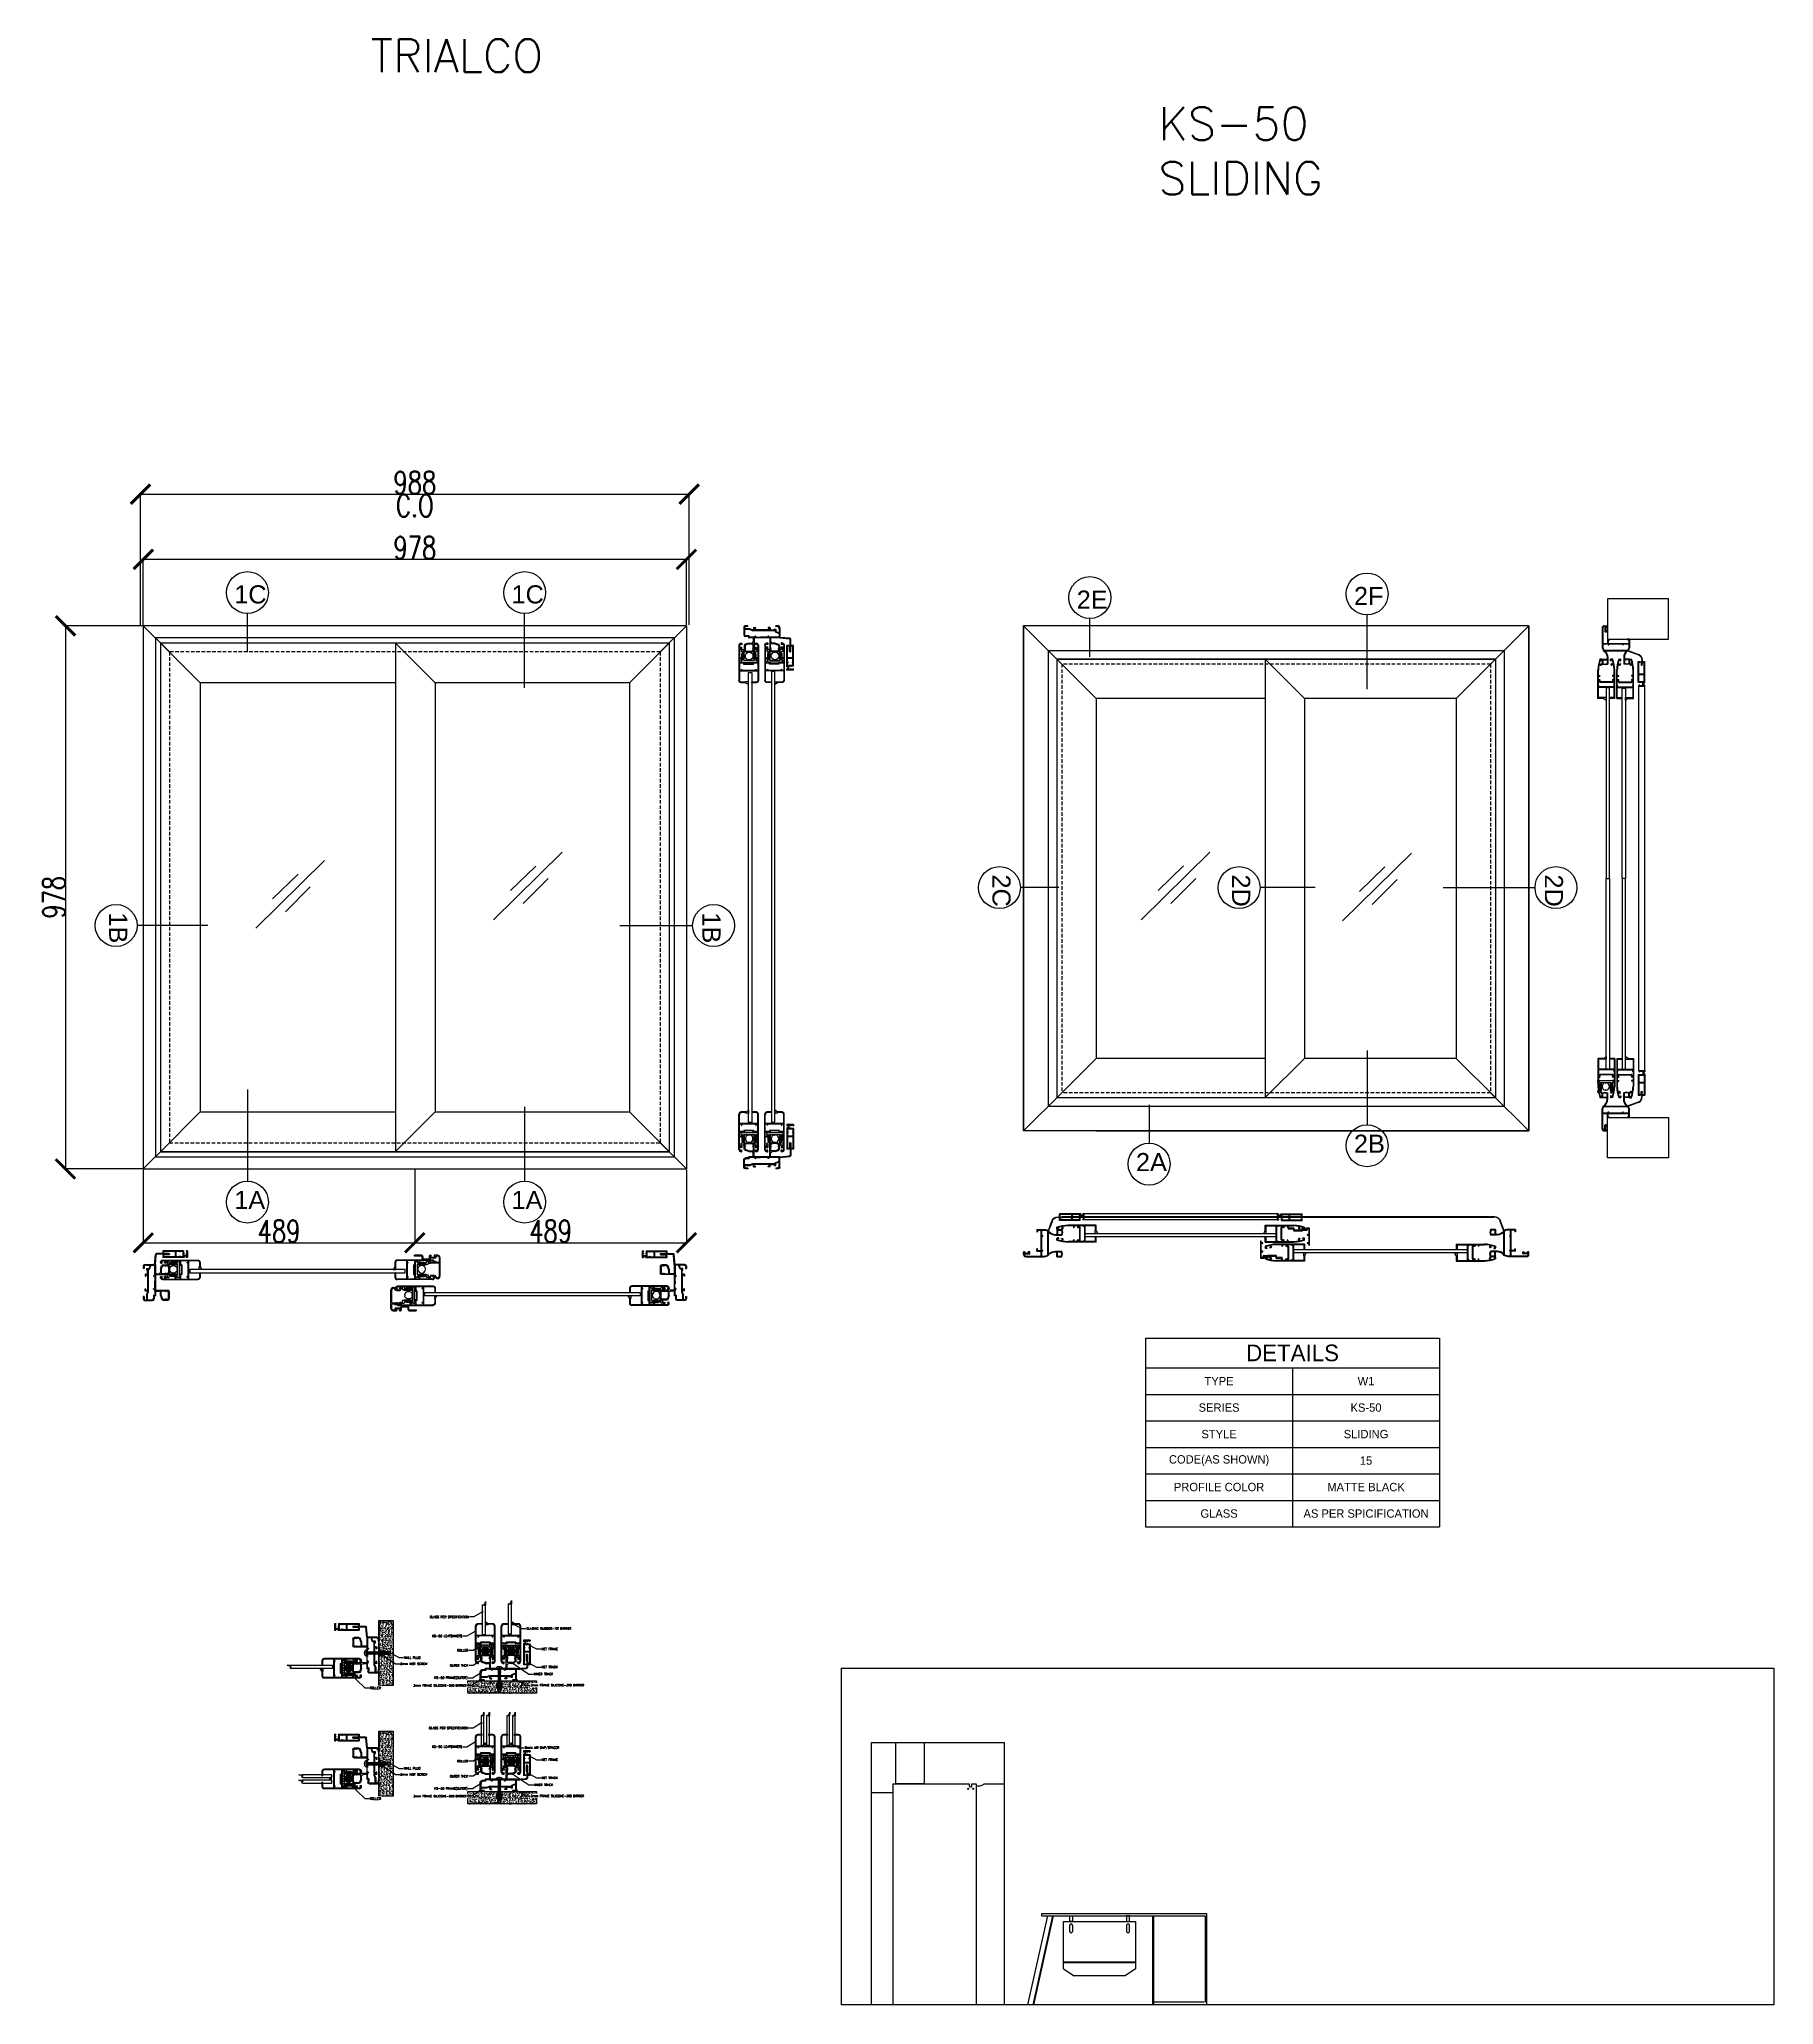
# Model space of a CAD drawing. Header units: millimetres. Extents: x -27371 to -844, y 11365 to 35579.
# Drawn here: x -6728 to -3607, y 15496 to 19033 of the extents above; entities that cross this region are included whole.
import ezdxf
from ezdxf import colors
from ezdxf.entities.mleader import LeaderData, LeaderLine
from ezdxf.math import Vec2, Vec3

# ---------------------------------------------------------------- set-up
doc = ezdxf.new("R2010")
doc.units = ezdxf.units.MM
for name, pattern in [('AXIS', [50.8, 31.75, -6.35, 6.35, -6.35]), ('AXIS2', [28.575, 19.05, -3.175, 3.175, -3.175]), ('HIDDEN', [9.525, 6.35, -3.175]), ('HIDDEN2', [4.7625, 3.175, -1.5875])]:
    doc.linetypes.add(name, pattern=pattern)
doc.layers.get('Defpoints').update_dxf_attribs({"color": 140})
for name, color, linetype in [('A-GRID2', 224, 'AXIS2'), ('GLASS-VISION-PES', 151, 'Continuous'), ('HARDWARES', 54, 'Continuous')]:
    doc.layers.add(name, color=color, linetype=linetype)
doc.layers.add('TEXT', color=7, linetype='Continuous', lineweight=20)
doc.styles.add('Annotative', font='romans.shx')
doc.styles.add('Arch-Dim', font='romans.shx', dxfattribs={"width": 0.75})
doc.styles.add('RomanS', font='romans.shx')
doc.dimstyles.new('Annotative-UK', dxfattribs={"dimscale": 0, "dimtxt": 2.5, "dimasz": 1.5, "dimexe": 1.5, "dimexo": 1.5, "dimgap": 0.8, "dimtad": 1, "dimdec": 0, "dimdsep": 46, "dimtxsty": 'Arch-Dim', "dimblk": 'ARCHTICK', "dimcen": 2.5, "dimadec": 1, "dimazin": 2, "dimtfac": 1, "dimtdec": 0, "dimtix": 1, "dimtmove": 2, "dimatfit": 3, "dimfxl": 1, "dimtolj": 1, "dimtzin": 0, "dimarcsym": 0})

msp = doc.modelspace()

# ---------------------------------------------------------------- texts
at = {"style": 'Annotative'}
for s, insert, char_height, width, attachment_point in [('TRIALCO', (-6132.18, 19032.96), 58.913, 426.606, 1), ('KS-50 SLIDING ', (-4714.27, 18910.63), 58.913, 433.9423, 1), ('{\\f@Arial Unicode MS|b0|i0|c0|p34;1C}', (-6377.62, 18017.13), 32.6123, 0.5113, 7), ('{\\f@Arial Unicode MS|b0|i0|c0|p34;1C}', (-5878.61, 18017.13), 32.6123, 32.6123, 7), ('{\\f@Arial Unicode MS|b0|i0|c0|p34;2E}', (-4861.41, 18008.19), 32.6123, 0.5113, 7), ('{\\f@Arial Unicode MS|b0|i0|c0|p34;2F}', (-4362.4, 18014.64), 32.6123, 32.6123, 7), ('{\\f@Arial Unicode MS|b0|i0|c0|p34;2B}', (-4362.4, 17061.5), 32.6123, 32.6123, 1), ('{\\f@Arial Unicode MS|b0|i0|c0|p34;2A}', (-4754.78, 17028.43), 32.6123, 0.5113, 1), ('{\\f@Arial Unicode MS|b0|i0|c0|p34;1A}', (-6377.62, 16960.19), 32.6123, 0.5113, 1), ('{\\f@Arial Unicode MS|b0|i0|c0|p34;1A}', (-5878.61, 16960.19), 32.6123, 32.6123, 1)]:
    msp.add_mtext(s, dxfattribs=dict(at, insert=insert, char_height=char_height, width=width, attachment_point=attachment_point))
at = {"char_height": 32.6123, "rotation": 270, "style": 'Annotative'}
for s, insert, width, attachment_point in [('{\\f@Arial Unicode MS|b0|i0|c0|p34;2C}', (-4980.42, 17529.83), 0.5113, 1), ('{\\f@Arial Unicode MS|b0|i0|c0|p34;2D}', (-4549.15, 17529.83), 32.6123, 1), ('{\\f@Arial Unicode MS|b0|i0|c0|p34;2D}', (-4018.8, 17529.83), 0.5113, 7), ('{\\f@Arial Unicode MS|b0|i0|c0|p34;1B}', (-6570.17, 17461.6), 0.5113, 1), ('{\\f@Arial Unicode MS|b0|i0|c0|p34;1B}', (-5535, 17461.6), 0.5113, 7)]:
    msp.add_mtext(s, dxfattribs=dict(at, insert=insert, width=width, attachment_point=attachment_point))

# ---------------------------------------------------------------- blocks, each defined once
blk = doc.blocks.new('INTERLOCK')
at = {"color": 4}
blk.add_line((25.6, 12.2), (25.6, 12.4), dxfattribs=at)
for points in [[(30.6, 27.3), (30.6, 37.6), (29.5, 37.6), (29.5, 28.4, -0.414214), (28.7, 27.6), (26.5, 27.6, 0.414214), (25.6, 26.7), (25.6, 12.7, 0.395968), (26.7, 11.3), (26.7, 3.7, 0.414214), (27.5, 2.9), (28.7, 2.9)], [(28.7, 2.9, -0.414214), (29.5, 2), (29.5, 0.8, -0.414214), (28.7, 0), (19, 0), (19, 2.7, 0.556828), (18, 2.7), (18, 0), (4, 0), (4, 2.7, 0.556828), (3, 2.7), (3, 0), (0, 0), (0, -1.1), (29.8, -1.1, 0.414214), (30.6, -0.3), (30.6, 5.6)], [(30.6, 9.8), (30.6, 11.7, 0.414214), (29.8, 12.5), (27.6, 12.5, -0.414214), (26.8, 13.3), (26.8, 25.6, -0.414214), (27.6, 26.4), (29.8, 26.4, 0.414214), (30.6, 27.3)], [(28, 10.9, -0.414214), (28.3, 11.2), (29, 11.2, -0.414214), (29.3, 10.9), (29.3, 9.8), (30.6, 9.8), (30.6, 11.7)], [(28, 10.9), (28, 4.3, 0.414214), (28.3, 3.9), (28.5, 3.9, 0.414214), (29.3, 4.8), (29.3, 5.2, -0.414214), (29.6, 5.6), (30.3, 5.6, -0.414214), (30.6, 5.2), (30.6, 3.7)]]:
    blk.add_lwpolyline(points, format="xyb", dxfattribs=at)
blk = doc.blocks.new('trialco frame without cover')
at = {"color": 5}
for p, q in [((-77.8, 46.5), (-77.8, 24)), ((-77.3, 47), (-76, 47)), ((-75.5, 36), (-76.4, 35.3)), ((-75.5, 46.5), (-75.5, 36)), ((-57.3, 35.8), (-57.3, 44.1)), ((-55.9, 41), (-55.9, 42.7)), ((-55.9, 41), (-55.4, 41)), ((-55.9, 36.8), (-55.9, 40)), ((-55.4, 40), (-55.9, 40)), ((-54.9, 40.5), (-54.9, 40.5)), ((-54.4, 47), (-42.5, 47)), ((-53, 45.6), (-44.2, 45.6)), ((-42.3, 40.5), (-42.3, 40.5)), ((-41.3, 41), (-41.8, 41)), ((-41.8, 40), (-41.3, 40)), ((-41.3, 42.7), (-41.3, 41)), ((-41.3, 40), (-41.3, 33)), ((-39.6, 21.8), (-39.6, 44.1)), ((-11.5, 21.8), (-11.5, 44.1)), ((-9.8, 42.7), (-9.8, 41)), ((-9.8, 41), (-9.3, 41)), ((-9.3, 40), (-9.8, 40)), ((-9.8, 40), (-9.8, 33)), ((-8.8, 40.5), (-8.8, 40.5)), ((3.3, 47), (-8.6, 47)), ((1.9, 45.6), (-6.9, 45.6)), ((3.8, 40.5), (3.8, 40.5)), ((4.8, 41), (4.3, 41)), ((4.3, 40), (4.8, 40)), ((4.8, 41), (4.8, 42.7)), ((4.8, 36.8), (4.8, 40)), ((6.2, 35.8), (6.2, 44.1)), ((-76.4, 35.3), (-76.4, 24.8)), ((-58, 20.4), (-76, 22)), ((-57.9, 21.8), (-75, 23.3)), ((-58, 3), (-58, 20.4)), ((-57.9, 21.8), (-56.6, 21.8)), ((-57.9, 21.8), (-57.3, 21.8)), ((-56.6, 21.8), (-41.3, 21.8)), ((-56.6, 20.4), (-37.8, 20.4)), ((-56.6, 14), (-56.6, 20.4)), ((-49.4, 11.1), (-56.6, 14)), ((-56.6, 4.4), (-56.6, 11.5)), ((-49.3, 31.1), (-55.3, 33)), ((-50.8, 10.5), (-55.2, 12.4)), ((-55, 0), (-50.8, 0)), ((-49.1, 32.5), (-53.9, 34.1)), ((-53.6, 1.4), (-50.8, 1.4)), ((-50.8, 9), (-50.8, 10.5)), ((-50.8, 6.2), (-50.8, 9)), ((-47.6, 6.2), (-50.8, 6.2)), ((-50.8, 1.4), (-50.8, 0)), ((-49.4, 9), (-49.4, 11.1)), ((-49.4, 9), (-8.8, 9)), ((-49.3, 31.1), (-44.2, 31.1)), ((-49.1, 32.5), (-41.8, 32.5)), ((-40.6, 7.6), (-47.6, 7.6)), ((-47.6, 7.6), (-47.6, 6.2)), ((-41.3, 21.8), (-41.3, 28.2)), ((-40.6, 3.9), (-40.6, 7.6)), ((-40.1, 3.4), (-36.9, 3.4)), ((-39.6, 21.8), (-11.5, 21.8)), ((-39.3, 5.3), (-39.3, 6.6)), ((-38.8, 4.8), (-36.9, 4.8)), ((-38.3, 7.6), (-12.5, 7.6)), ((-37.8, 20.4), (-37.8, 19.1)), ((-37.3, 18.6), (-36.9, 18.6)), ((-36.9, 3.4), (-36.9, 4.8)), ((-36.4, 20.4), (-34.8, 20.4)), ((-36.4, 19.1), (-36.4, 20.4)), ((-34.8, 20.7), (-28, 20.7)), ((-34.8, 20.4), (-34.8, 20.7)), ((-28, 20.4), (-28, 20.7)), ((-28, 20.4), (-22.8, 20.4)), ((-16, 20.7), (-22.8, 20.7)), ((-22.8, 20.4), (-22.8, 20.7)), ((-16, 20.4), (-16, 20.7)), ((-16, 20.4), (-14.4, 20.4)), ((-14.4, 19.1), (-14.4, 20.4)), ((-13.5, 18.6), (-13.9, 18.6)), ((-13.9, 3.4), (-13.9, 4.8)), ((-12, 4.8), (-13.9, 4.8)), ((-10.7, 3.4), (-13.9, 3.4)), ((-13, 20.4), (-9.8, 20.4)), ((-13, 20.4), (-13, 19.1)), ((-11.5, 5.3), (-11.5, 6.6)), ((-10.2, 3.9), (-10.2, 7.6)), ((-10.2, 7.6), (-8.8, 7.6)), ((-9.8, 21.8), (-9.8, 28.2)), ((-9.8, 21.8), (-1.9, 21.8)), ((-9.8, 20.7), (-2.8, 20.7)), ((-9.8, 20.7), (-9.8, 20.4)), ((-2, 32.5), (-9.3, 32.5)), ((-8.8, 9), (-3.8, 7)), ((-8.8, 7.6), (-3.8, 5.6)), ((-1.8, 31.1), (-6.9, 31.1)), ((-3.8, 7), (5.8, 7)), ((-3.8, 5.6), (5.8, 5.6)), ((-2.8, 18.7), (-2.8, 20.7)), ((-2.3, 18.2), (2.8, 18.2)), ((-2, 32.5), (2.8, 34.1)), ((-1.8, 31.1), (4.2, 33)), ((-1.4, 19.6), (-1.4, 21.3)), ((-1.4, 19.6), (4.2, 19.6)), ((0, 1.4), (2.8, 1.4)), ((0, 1.4), (0, 0)), ((0, 0), (4.2, 0)), ((5.8, 7), (5.8, 15.2)), ((5.8, 4.4), (5.8, 5.6)), ((7.2, 3), (7.2, 16.6))]:
    blk.add_line(p, q, dxfattribs=at)
for centre, radius, start, end in [((-77.3, 46.5), 0.5, 90, 180), ((-76, 46.5), 0.5, 0, 90), ((-54.4, 44.1), 2.9, 90, 180), ((-54.4, 35.8), 2.9, 180, 252), ((-53, 42.7), 2.9, 90, 180), ((-53, 36.8), 2.9, 180, 252), ((-55.4, 40.5), 0.5, 0, 90), ((-55.4, 40.5), 0.5, 270, 0), ((-44.2, 42.7), 2.9, 0, 90), ((-42.5, 44.1), 2.9, 0, 90), ((-41.8, 40.5), 0.5, 90, 180), ((-41.8, 40.5), 0.5, 180, 270), ((-8.6, 44.1), 2.9, 90, 180), ((-6.9, 42.7), 2.9, 90, 180), ((-9.3, 40.5), 0.5, 0, 90), ((-9.3, 40.5), 0.5, 270, 0), ((1.9, 42.7), 2.9, 0, 90), ((1.9, 36.8), 2.9, 288, 0), ((3.3, 44.1), 2.9, 0, 90), ((4.3, 40.5), 0.5, 90, 180), ((4.3, 40.5), 0.5, 180, 270), ((3.3, 35.8), 2.9, 288, 0), ((-75.8, 24), 2, 180, 265), ((-74.9, 24.8), 1.5, 180, 265), ((-55, 3), 3, 180, 270), ((-55.6, 11.5), 1, 66.6823, 180), ((-53.6, 4.4), 3, 180, 270), ((-44.2, 28.2), 2.9, 0, 90), ((-41.8, 33), 0.5, 270, 360), ((-40.1, 3.9), 0.5, 180, 270), ((-38.3, 6.6), 1, 90, 180), ((-38.8, 5.3), 0.5, 180, 270), ((-37.3, 19.1), 0.5, 180, 270), ((-36.9, 19.1), 0.5, 270, 0), ((-13.9, 19.1), 0.5, 180, 270), ((-13.5, 19.1), 0.5, 270, 0), ((-12.5, 6.6), 1, 0, 90), ((-12, 5.3), 0.5, 270, 0), ((-10.7, 3.9), 0.5, 270, 0), ((-9.3, 33), 0.5, 180, 270), ((-6.9, 28.2), 2.9, 90, 180), ((-2.3, 18.7), 0.5, 180, 270), ((-1.9, 21.3), 0.5, 0, 90), ((2.8, 15.2), 3, 0, 90), ((2.8, 4.4), 3, 270, 0), ((4.2, 16.6), 3, 0, 90), ((4.2, 3), 3, 270, 0)]:
    blk.add_arc(centre, radius, start, end, dxfattribs=at)
blk = doc.blocks.new('trialco leaf')
at = {"color": 3}
for p, q in [((-26.3, 0), (-25.4, 0)), ((0.9, 0), (0, 0)), ((-30.3, -4), (-30.3, -67.5)), ((-29.3, -3.55), (-29.3, -9.19)), ((-29.3, -10.2), (-29.3, -27.1)), ((-29.3, -10.2), (-26.7, -10.2)), ((-29.3, -27.1), (-26.7, -27.1)), ((-29.3, -28.1), (-29.3, -35.4)), ((-29.3, -28.1), (-26.7, -28.1)), ((-27.8, -3.05), (-28.8, -3.05)), ((-28.7, -8.7), (-28.7, -7.65)), ((-27.8, -7.15), (-28.2, -7.15)), ((-27.3, -1.5), (-27.3, -2.55)), ((-27.3, -8.7), (-27.3, -7.65)), ((-26.8, -1), (-26.4, -1)), ((-26.8, -9.2), (-26.4, -9.2)), ((-26.7, -10.2), (-26.7, -11.2)), ((-26.7, -27.1), (-26.7, -26.5)), ((-26.7, -28.1), (-26.7, -28.7)), ((-26.2, -11.7), (-26.2, -11.7)), ((-26.2, -26), (-25.7, -26)), ((-26.2, -29.2), (-25.7, -29.2)), ((-25.9, -1.5), (-25.9, -2.55)), ((-25.9, -8.7), (-25.9, -7.65)), ((-25.7, -10.2), (-25.4, -10.2)), ((-25.7, -10.2), (-25.7, -11.2)), ((-25.4, -3.05), (-25.4, -3.05)), ((-25.4, -7.15), (-25.4, -7.15)), ((-25.2, -26.5), (-25.2, -28.1)), ((-25.2, -28.7), (-25.2, -26.5)), ((-24.9, -0.5), (-24.9, -2.55)), ((-24.9, -9.7), (-24.9, -7.65)), ((-0.5, -0.5), (-0.5, -2.55)), ((-0.5, -9.7), (-0.5, -7.65)), ((-0.2, -26.5), (-0.2, -28.1)), ((-0.2, -28.7), (-0.2, -26.5)), ((0, -3.05), (0, -3.05)), ((0, -7.15), (0, -7.15)), ((0.3, -10.2), (0, -10.2)), ((0.3, -10.2), (0.3, -11.2)), ((0.8, -26), (0.3, -26)), ((0.8, -29.2), (0.3, -29.2)), ((0.5, -1.5), (0.5, -2.55)), ((0.5, -8.7), (0.5, -7.65)), ((0.8, -11.7), (0.8, -11.7)), ((1.4, -1), (1, -1)), ((1.4, -9.2), (1, -9.2)), ((3.9, -10.2), (1.3, -10.2)), ((1.3, -10.2), (1.3, -11.2)), ((1.3, -27.1), (1.3, -26.5)), ((3.9, -27.1), (1.3, -27.1)), ((3.9, -28.1), (1.3, -28.1)), ((1.3, -28.1), (1.3, -28.7)), ((1.9, -1.5), (1.9, -2.55)), ((1.9, -8.7), (1.9, -7.65)), ((2.4, -3.05), (3.4, -3.05)), ((2.4, -7.15), (2.8, -7.15)), ((3.3, -8.7), (3.3, -7.65)), ((3.9, -3.55), (3.9, -9.19)), ((3.9, -10.2), (3.9, -27.1)), ((3.9, -28.1), (3.9, -35.4)), ((4.9, -4), (4.9, -67.5)), ((-29.3, -35.4), (-20.4, -35.4)), ((-29.3, -36.4), (-29.3, -49.5)), ((-29.3, -36.4), (-21.4, -36.4)), ((-29.3, -49.5), (-26, -49.5)), ((-29.3, -50.5), (-29.3, -66.5)), ((-29.3, -50.5), (3.9, -50.5)), ((-26, -49.5), (-26, -48)), ((-25.5, -47.5), (-25.5, -47.5)), ((-25.3, -70.5), (-18.7, -70.5)), ((-25, -49.5), (-25, -48)), ((-25, -49.5), (-0.4, -49.5)), ((-21.4, -38.4), (-21.4, -36.4)), ((-21.4, -38.4), (-4, -38.4)), ((-20.4, -37.4), (-20.4, -35.4)), ((-20.4, -37.4), (-5, -37.4)), ((-6.7, -70.5), (-0.1, -70.5)), ((-5, -35.4), (3.9, -35.4)), ((-5, -37.4), (-5, -35.4)), ((-4, -36.4), (3.9, -36.4)), ((-4, -38.4), (-4, -36.4)), ((-0.4, -49.5), (-0.4, -48)), ((0.1, -47.5), (0.1, -47.5)), ((0.6, -49.5), (0.6, -48)), ((0.6, -49.5), (3.9, -49.5)), ((3.9, -36.4), (3.9, -49.5)), ((3.9, -50.5), (3.9, -66.5)), ((-26.3, -71.5), (-18.7, -71.5)), ((-18.2, -71), (-18.2, -71)), ((-7.2, -71), (-7.2, -71)), ((-6.7, -71.5), (0.9, -71.5))]:
    blk.add_line(p, q, dxfattribs=at)
for centre, radius, start, end in [((-26.3, -4), 4, 90, 180), ((-25.4, -0.5), 0.5, 0, 90), ((0, -0.5), 0.5, 90, 180), ((0.9, -4), 4, 0, 90), ((-28.8, -3.55), 0.5, 90, 180), ((-29.2, -8.7), 0.5, 258.46304, 0), ((-28.2, -7.65), 0.5, 90, 180), ((-27.8, -2.55), 0.5, 270, 0), ((-27.8, -7.65), 0.5, 0, 90), ((-26.8, -1.5), 0.5, 90, 180), ((-26.8, -8.7), 0.5, 180, 270), ((-26.2, -11.2), 0.5, 180, 270), ((-26.2, -26.5), 0.5, 90, 180), ((-26.2, -28.7), 0.5, 180, 270), ((-26.4, -1.5), 0.5, 0, 90), ((-26.4, -8.7), 0.5, 270, 0), ((-26.2, -11.2), 0.5, 270, 0), ((-25.4, -2.55), 0.5, 180, 270), ((-25.4, -7.65), 0.5, 90, 180), ((-25.7, -26.5), 0.5, 0, 90), ((-25.7, -28.7), 0.5, 270, 0), ((-25.4, -2.55), 0.5, 270, 0), ((-25.4, -7.65), 0.5, 0, 90), ((-25.4, -9.7), 0.5, 270, 0), ((0, -2.55), 0.5, 180, 270), ((0, -7.65), 0.5, 90, 180), ((0, -9.7), 0.5, 180, 270), ((0.3, -26.5), 0.5, 90, 180), ((0.3, -28.7), 0.5, 180, 270), ((0, -2.55), 0.5, 270, 0), ((0, -7.65), 0.5, 0, 90), ((0.8, -11.2), 0.5, 180, 270), ((1, -1.5), 0.5, 90, 180), ((1, -8.7), 0.5, 180, 270), ((0.8, -11.2), 0.5, 270, 0), ((0.8, -26.5), 0.5, 0, 90), ((0.8, -28.7), 0.5, 270, 0), ((1.4, -1.5), 0.5, 0, 90), ((1.4, -8.7), 0.5, 270, 0), ((2.4, -2.55), 0.5, 180, 270), ((2.4, -7.65), 0.5, 90, 180), ((2.8, -7.65), 0.5, 0, 90), ((3.8, -8.7), 0.5, 180, 281.53696), ((3.4, -3.55), 0.5, 0, 90), ((-26.3, -67.5), 4, 180, 270), ((-25.3, -66.5), 4, 180, 270), ((-25.5, -48), 0.5, 90, 180), ((-25.5, -48), 0.5, 0, 90), ((-18.7, -71), 0.5, 0, 90), ((-6.7, -71), 0.5, 90, 180), ((0.1, -48), 0.5, 90, 180), ((-0.1, -66.5), 4, 270, 0), ((0.1, -48), 0.5, 0, 90), ((0.9, -67.5), 4, 270, 0), ((-18.7, -71), 0.5, 270, 0), ((-6.7, -71), 0.5, 180, 270)]:
    blk.add_arc(centre, radius, start, end, dxfattribs=at)
blk = doc.blocks.new('roller')
for p, q in [((-19.9, 19), (-19.9, 22.3)), ((-19.9, 22.3), (9.5, 22.3)), ((-19.9, 19), (-17.4, 19)), ((-19.9, 0), (-19.9, 3.3)), ((-17.4, 3.3), (-19.9, 3.3)), ((-15, 0), (-19.9, 0)), ((-17.4, 19), (-17.4, 3.3)), ((-15, 19), (4.2, 19)), ((-15, 19), (-15, 0)), ((4.2, 19), (4.2, 0)), ((9.5, 0), (4.2, 0)), ((6.7, 19), (9.5, 19)), ((6.7, 19), (6.7, 3.3)), ((9.5, 3.3), (6.7, 3.3)), ((9.5, 22.3), (9.5, 19)), ((9.5, 3.3), (9.5, 0))]:
    blk.add_line(p, q)
for points in [[(-17.4, 14.5), (-18.2, 14.5), (-18.2, 7), (-17.4, 7)], [(-14.9, 17.3), (-14, 17.3), (-14, 3.2), (-14.9, 3.2)], [(4, 17.3), (3.2, 17.3), (3.2, 3.2), (4, 3.2)], [(6.7, 14.5), (7.5, 14.5), (7.5, 7), (6.7, 7)]]:
    blk.add_lwpolyline(points, close=True)
for centre, radius, start, end in [((-5.2, 11.4), 6.85, 99.192, 260.808), ((-5.4, 19.2), 1.42, 229.7147, 312.8915), ((-5.4, 3.5), 1.42, 47.1085, 130.2853), ((-5.2, 11.4), 6.85, 276.5858, 83.4142)]:
    blk.add_arc(centre, radius, start, end)
blk = doc.blocks.new('trialco inter lock')
for p, q in [((-37, 13.2), (-37, 7.2)), ((-37, 0), (-37, 0)), ((-36.5, 6.7), (-36, 6.7)), ((-36.5, 1.5), (-36, 1.5)), ((-35.5, 13.7), (-35.5, 10.2)), ((-35.5, 10.2), (-33.8, 10.2)), ((-35.5, 7.2), (-35.5, 7.2)), ((-35.5, 0), (-35.5, 0)), ((-35, 8.7), (-33.8, 8.7)), ((-33.5, 15.7), (-24.2, 15.7)), ((-33.3, 8.2), (-33.3, 0)), ((-33, 17.2), (0.8, 17.2)), ((-31.8, 8.2), (-31.8, -0.5)), ((-24.2, 10.2), (-26, 10.2)), ((-26, 10.2), (-26, 9.2)), ((-26, 9.2), (-24.2, 9.2)), ((-24.2, 4.2), (-24.7, 4.2)), ((-24.7, 4.2), (-24.1, 0.5)), ((-24.2, 15.7), (-24.2, 10.2)), ((-24.2, 9.2), (-24.2, 4.2)), ((-23.4, 0), (-23.4, 0)), ((-22.7, 15.7), (-22.7, 0.7)), ((-22.7, 15.7), (0.8, 15.7)), ((-0.7, 7.1), (-0.7, 0.7)), ((0, 0), (0, 0)), ((0, 0), (0, 0)), ((1.3, 4.2), (0.7, 0.5)), ((0.8, 7.1), (0.8, 4.2)), ((0.8, 4.2), (1.3, 4.2)), ((-37, -15.8), (-37, -28.3)), ((-35.5, -28.3), (-37, -28.3)), ((-35.5, -15.8), (-35.5, -28.3)), ((-35, -0.5), (-33.8, -0.5)), ((-35, -2), (-30.5, -2)), ((-35, -13.8), (-30.5, -13.8)), ((-35, -15.3), (-30.5, -15.3)), ((-31.8, -0.5), (-30.5, -0.5)), ((-30, -2.5), (-30, -13.3)), ((-28.5, -2.5), (-28.5, -13.3))]:
    blk.add_line(p, q)
for centre, radius, start, end in [((-33, 13.2), 4, 90, 180), ((-36.5, 7.2), 0.5, 180, 270), ((-34.8, 0.1), 2.21, 140.5758, 182.5543), ((-35, 0), 2, 180, 270), ((-36, 7.2), 0.5, 270, 0), ((-37.7, 0.1), 2.21, 357.4457, 39.4242), ((-33.5, 13.7), 2, 90, 180), ((-33.3, 7.3), 2.21, 140.5758, 182.5543), ((-35, 0), 0.5, 180, 270), ((-33.8, 8.2), 2, 0, 90), ((-33.8, 8.2), 0.5, 0, 90), ((-33.8, 0), 0.5, 270, 0), ((-23.4, 0.7), 0.7, 193.3925, 270), ((-23.4, 0.7), 0.7, 270, 0), ((2.8, 7.1), 3.5, 108.8191, 180), ((0, 0.7), 0.7, 180, 270), ((0, 0.7), 0.7, 270, 346.6075), ((0.8, 13), 4.2, 288.8191, 90), ((0.8, 13), 2.7, 288.8191, 90), ((2.8, 7.1), 2, 108.8191, 180), ((-35, -15.8), 2, 90, 180), ((-35, -15.8), 0.5, 90, 180), ((-30.5, -2.5), 2, 0, 90), ((-30.5, -2.5), 0.5, 0, 90), ((-30.5, -13.3), 0.5, 270, 0), ((-30.5, -13.3), 2, 270, 0)]:
    blk.add_arc(centre, radius, start, end)
blk = doc.blocks.new('TRIALCO NET')
at = {"color": 2}
for p, q in [((-44.5, 3.6), (-44.5, -8.5)), ((-44.5, 3.6), (-43.3, 3.6)), ((-43.3, 3.6), (-42.3, 3.2)), ((-43.3, 2.4), (-43.3, -0.6)), ((-43.3, 2.4), (-42.1, 2.4)), ((-42.1, 2.6), (-42.1, 2.4)), ((-37.3, 3.6), (0, 3.6)), ((-37.3, 3.6), (-37.3, -0.6)), ((-36.1, 2.4), (-31.3, 2.4)), ((-36.1, 2.4), (-36.1, -7.3)), ((-30.1, 2.4), (-23.6, 2.4)), ((-23.6, 2.4), (-23.6, -7.3)), ((-22.4, 2.4), (-22.4, -7.3)), ((-22.4, 2.4), (-1.2, 2.4)), ((-1.2, 2.4), (-1.2, 0)), ((-1.2, 0), (0, 0)), ((0, 3.6), (0, 0)), ((-44.5, -8.5), (-42.1, -8.5)), ((-43.3, -1.8), (-43.3, -4.9)), ((-43.3, -4.9), (-37.3, -4.9)), ((-43.3, -6.1), (-43.3, -7.3)), ((-43.3, -6.1), (-37.3, -6.1)), ((-43.3, -7.3), (-42.1, -7.3)), ((-42.1, -7.3), (-42.1, -8.5)), ((-38.5, -7.3), (-37.3, -7.3)), ((-38.5, -7.3), (-38.5, -8.5)), ((-38.5, -8.5), (0, -8.5)), ((-37.3, -1.8), (-37.3, -4.9)), ((-37.3, -6.1), (-37.3, -7.3)), ((-36.1, -7.3), (-31.3, -7.3)), ((-30.1, -7.3), (-23.6, -7.3)), ((-22.4, -7.3), (-1.2, -7.3)), ((-1.2, -4.9), (-1.2, -7.3)), ((-1.2, -4.9), (0, -4.9)), ((0, -4.9), (0, -8.5))]:
    blk.add_line(p, q, dxfattribs=at)
for points in [[(-31.3, 2.4), (-31.3, 1.4), (-30.1, 1.4), (-30.1, 2.4)], [(-43.3, -0.6), (-42.1, -0.6), (-42.1, -1.8), (-43.3, -1.8)], [(-37.3, -0.6), (-38, -0.6), (-38, -1.8), (-37.3, -1.8)], [(-31.3, -7.3), (-31.3, -6.3), (-30.1, -6.3), (-30.1, -7.3)]]:
    blk.add_lwpolyline(points, dxfattribs=at)
blk.add_arc((-43.2, 2.6), 1.09, 359.3357, 33.1171, dxfattribs=at)
blk = doc.blocks.new('*T17')
at = {"color": 0, "linetype": 'ByBlock', "lineweight": -2, "ltscale": 1.3, "transparency": 16777216}
for p, q in [((0, 0), (529.1, 0)), ((0, 0), (0, -339.6)), ((529.1, 0), (529.1, -339.6)), ((0, -53.6), (529.1, -53.6)), ((264.5, -53.6), (264.5, -339.6)), ((0, -101.3), (529.1, -101.3)), ((0, -148.9), (529.1, -148.9)), ((0, -196.6), (529.1, -196.6)), ((0, -244.3), (529.1, -244.3)), ((0, -292), (529.1, -292)), ((0, -339.6), (529.1, -339.6))]:
    blk.add_line(p, q, dxfattribs=at)
at = {"color": 0, "ltscale": 1.3, "transparency": 16777216, "attachment_point": 5}
for s, insert, char_height, width in [('DETAILS', (264.5, -26.8), 30, 524.629), ('TYPE', (132.3, -77.4), 15, 260.092), ('W1', (396.8, -77.4), 15, 260.092), ('SERIES', (132.3, -125.1), 15, 260.092), ('KS-50', (396.8, -125.1), 15, 260.092), ('STYLE', (132.3, -172.8), 15, 260.092), ('SLIDING', (396.8, -172.8), 15, 260.092), ('CODE(AS SHOWN)', (132.3, -220.5), 15, 260.092), ('15', (396.8, -220.5), 15, 260.092), ('PROFILE COLOR', (132.3, -268.1), 15, 260.092), ('MATTE BLACK', (396.8, -268.1), 15, 260.092), ('GLASS', (132.3, -315.8), 15, 260.092), ('AS PER SPICIFICATION', (396.8, -315.8), 15, 260.092)]:
    blk.add_mtext(s, dxfattribs=dict(at, insert=insert, char_height=char_height, width=width))
blk = doc.blocks.new('_ArchTick')
at = {"color": 0, "linetype": 'ByBlock', "const_width": 0.15}
blk.add_lwpolyline([(-0.5, -0.5), (0.5, 0.5)], dxfattribs=at)
blk = doc.blocks.new('*D23')
at = {"color": 0, "lineweight": -2, "ltscale": 1.3, "transparency": 16777216}
for p, q in [((-6541.3, 17978.9), (-6541.3, 18098.5)), ((-6541.3, 18097), (-5563.8, 18097)), ((-5563.8, 17978.9), (-5563.8, 18098.5))]:
    blk.add_line(p, q, dxfattribs=at)
at = {"layer": 'Defpoints', "color": 0, "ltscale": 1.3, "transparency": 16777216}
for p in [(-5563.8, 18097), (-6541.3, 17977.4), (-5563.8, 17977.4)]:
    blk.add_point(p, dxfattribs=at)
at = {"color": 0, "lineweight": -2, "ltscale": 1.3, "transparency": 16777216, "xscale": 35, "yscale": 35, "zscale": 35, "rotation": 180}
blk.add_blockref('_ArchTick', (-6541.3, 18097), dxfattribs=at)
at = {"color": 0, "lineweight": -2, "ltscale": 1.3, "transparency": 16777216, "xscale": 35, "yscale": 35, "zscale": 35}
blk.add_blockref('_ArchTick', (-5563.8, 18097), dxfattribs=at)
at = {"color": 0, "ltscale": 1.3, "transparency": 16777216, "insert": (-6052.6, 18117.8), "char_height": 40, "attachment_point": 5, "style": 'Arch-Dim'}
blk.add_mtext('\\A1;978', dxfattribs=at)
blk = doc.blocks.new('*D24')
at = {"color": 0, "lineweight": -2, "ltscale": 1.3, "transparency": 16777216}
for p, q in [((-6542.8, 17977.4), (-6682.9, 17977.4)), ((-6681.4, 17977.4), (-6681.4, 16999.9)), ((-6542.8, 16999.9), (-6682.9, 16999.9))]:
    blk.add_line(p, q, dxfattribs=at)
at = {"layer": 'Defpoints', "color": 0, "ltscale": 1.3, "transparency": 16777216}
for p in [(-6541.3, 17977.4), (-6681.4, 16999.9), (-6541.3, 16999.9)]:
    blk.add_point(p, dxfattribs=at)
at = {"color": 0, "lineweight": -2, "ltscale": 1.3, "transparency": 16777216, "xscale": 35, "yscale": 35, "zscale": 35}
for p, rotation in [((-6681.4, 17977.4), 90), ((-6681.4, 16999.9), 270)]:
    blk.add_blockref('_ArchTick', p, dxfattribs=dict(at, rotation=rotation))
at = {"color": 0, "ltscale": 1.3, "transparency": 16777216, "insert": (-6702.2, 17488.7), "char_height": 40, "attachment_point": 5, "rotation": 90, "style": 'Arch-Dim'}
blk.add_mtext('\\A1;978', dxfattribs=at)
blk = doc.blocks.new('*D25')
at = {"color": 0, "lineweight": -2, "ltscale": 1.3, "transparency": 16777216}
for p, q in [((-6541.3, 16998.4), (-6541.3, 16865.4)), ((-6052.6, 16998.4), (-6052.6, 16865.4)), ((-6541.3, 16866.9), (-6052.6, 16866.9))]:
    blk.add_line(p, q, dxfattribs=at)
at = {"layer": 'Defpoints', "color": 0, "ltscale": 1.3, "transparency": 16777216}
for p in [(-6541.3, 16999.9), (-6052.6, 16999.9), (-6052.6, 16866.9)]:
    blk.add_point(p, dxfattribs=at)
at = {"color": 0, "lineweight": -2, "ltscale": 1.3, "transparency": 16777216, "xscale": 35, "yscale": 35, "zscale": 35, "rotation": 180}
blk.add_blockref('_ArchTick', (-6541.3, 16866.9), dxfattribs=at)
at = {"color": 0, "lineweight": -2, "ltscale": 1.3, "transparency": 16777216, "xscale": 35, "yscale": 35, "zscale": 35}
blk.add_blockref('_ArchTick', (-6052.6, 16866.9), dxfattribs=at)
at = {"color": 0, "ltscale": 1.3, "transparency": 16777216, "insert": (-6297, 16887.7), "char_height": 40, "attachment_point": 5, "style": 'Arch-Dim'}
blk.add_mtext('\\A1;489', dxfattribs=at)
blk = doc.blocks.new('*D26')
at = {"color": 0, "lineweight": -2, "ltscale": 1.3, "transparency": 16777216}
for p, q in [((-6052.6, 16998.4), (-6052.6, 16865.4)), ((-5563.8, 16998.4), (-5563.8, 16865.4)), ((-6052.6, 16866.9), (-5563.8, 16866.9))]:
    blk.add_line(p, q, dxfattribs=at)
at = {"layer": 'Defpoints', "color": 0, "ltscale": 1.3, "transparency": 16777216}
for p in [(-6052.6, 16999.9), (-5563.8, 16999.9), (-5563.8, 16866.9)]:
    blk.add_point(p, dxfattribs=at)
at = {"color": 0, "lineweight": -2, "ltscale": 1.3, "transparency": 16777216, "xscale": 35, "yscale": 35, "zscale": 35, "rotation": 180}
blk.add_blockref('_ArchTick', (-6052.6, 16866.9), dxfattribs=at)
at = {"color": 0, "lineweight": -2, "ltscale": 1.3, "transparency": 16777216, "xscale": 35, "yscale": 35, "zscale": 35}
blk.add_blockref('_ArchTick', (-5563.8, 16866.9), dxfattribs=at)
at = {"color": 0, "ltscale": 1.3, "transparency": 16777216, "insert": (-5808.2, 16887.7), "char_height": 40, "attachment_point": 5, "style": 'Arch-Dim'}
blk.add_mtext('\\A1;489', dxfattribs=at)
blk = doc.blocks.new('*D31')
at = {"color": 0, "lineweight": -2, "ltscale": 1.3, "transparency": 16777216}
for p, q in [((-6546.3, 17978.9), (-6546.3, 18215.8)), ((-6546.3, 18214.3), (-5558.8, 18214.3)), ((-5558.8, 17978.9), (-5558.8, 18215.8))]:
    blk.add_line(p, q, dxfattribs=at)
at = {"layer": 'Defpoints', "color": 0, "ltscale": 1.3, "transparency": 16777216}
for p in [(-5558.8, 18214.3), (-6546.3, 17977.4), (-5558.8, 17977.4)]:
    blk.add_point(p, dxfattribs=at)
at = {"color": 0, "lineweight": -2, "ltscale": 1.3, "transparency": 16777216, "xscale": 35, "yscale": 35, "zscale": 35, "rotation": 180}
blk.add_blockref('_ArchTick', (-6546.3, 18214.3), dxfattribs=at)
at = {"color": 0, "lineweight": -2, "ltscale": 1.3, "transparency": 16777216, "xscale": 35, "yscale": 35, "zscale": 35}
blk.add_blockref('_ArchTick', (-5558.8, 18214.3), dxfattribs=at)
at = {"color": 0, "ltscale": 1.3, "transparency": 16777216, "char_height": 40, "attachment_point": 5, "style": 'Arch-Dim'}
for s, insert in [('\\A1;988', (-6052.6, 18235.1)), ('\\A1;C.O', (-6052.6, 18193.5))]:
    blk.add_mtext(s, dxfattribs=dict(at, insert=insert))
blk = doc.blocks.new('*U35')
at = {"layer": 'A-GRID2', "linetype": 'AXIS'}
blk.add_line((0, -0.6), (0, 4.4), dxfattribs=at)
at = {"layer": 'HARDWARES', "linetype": 'Continuous'}
for p, q in [((-5.2, 0), (-5.2, 1.3)), ((5.2, 0), (-5.2, 0)), ((-0.8, 3), (-0.8, 3.8)), ((0.8, 3), (-0.8, 3)), ((0.8, 3), (0.8, 3.8)), ((5.2, 1.3), (5.2, 0))]:
    blk.add_line(p, q, dxfattribs=at)
at = {"layer": 'HARDWARES'}
for p, q in [((5.2, 0), (-5.2, 0)), ((5.2, 0.9), (5.2, 0))]:
    blk.add_line(p, q, dxfattribs=at)
at = {"layer": 'HARDWARES', "linetype": 'HIDDEN'}
for p, q in [((-1.7, -3.4), (-1.7, -5)), ((-1.7, -5.8), (-1.7, -7.4)), ((-1.7, -8.2), (-1.7, -9.8)), ((-1.7, -10.6), (-1.7, -12.2)), ((-1.7, -13), (-1.7, -14.6)), ((-1.7, -15.4), (-1.7, -17.1)), ((-1.7, -17.9), (-1.7, -19.5)), ((-1.7, -20.3), (-1.7, -21.9)), ((-1.7, -22.7), (-1.7, -24.3)), ((-1.7, -25.1), (-1.7, -26.7)), ((-1.7, -27.5), (-1.7, -29.1)), ((-1.7, -29.9), (-1.7, -31.5)), ((1.6, -0.1), (1.6, -1.4)), ((1.6, -2.2), (1.6, -3.8)), ((1.6, -4.6), (1.6, -6.2)), ((1.6, -7), (1.6, -8.6)), ((1.6, -9.4), (1.6, -11)), ((1.6, -11.8), (1.6, -13.4)), ((1.6, -14.2), (1.6, -15.9)), ((1.6, -16.7), (1.6, -18.3)), ((1.6, -19.1), (1.6, -20.7)), ((1.6, -21.5), (1.6, -23.1)), ((1.6, -23.9), (1.6, -25.5)), ((1.6, -26.3), (1.6, -27.9)), ((1.6, -28.7), (1.6, -30.3)), ((1.2, -35.5), (-2.1, -36.7)), ((2.3, -35.8), (-2.1, -36.7)), ((-2.1, -36.7), (-1, -37)), ((-1, -37), (2.3, -35.8)), ((1.2, -35.5), (2.3, -35.8))]:
    blk.add_line(p, q, dxfattribs=at)
for points in [[(2, 0), (-1.7, -1.3), (-2.8, -0.9)], [(-0.2, 0), (-2.8, -0.9), (1.5, 0)], [(-1.7, 0), (-1.7, -0.5)], [(2.7, -30.7), (1.6, -30.3), (-2.8, -31.9), (2.7, -30.7), (-1.7, -32.3), (-2.8, -31.9)], [(2.7, -1.8), (1.6, -1.4), (-2.8, -3), (2.7, -1.8), (-1.7, -3.4), (-2.8, -3)], [(2.7, -4.2), (1.6, -3.8), (-2.8, -5.4), (2.7, -4.2), (-1.7, -5.8), (-2.8, -5.4)], [(2.7, -6.6), (1.6, -6.2), (-2.8, -7.8), (2.7, -6.6), (-1.7, -8.2), (-2.8, -7.8)], [(2.7, -9), (1.6, -8.6), (-2.8, -10.2), (2.7, -9), (-1.7, -10.6), (-2.8, -10.2)], [(2.7, -11.4), (1.6, -11), (-2.8, -12.6), (2.7, -11.4), (-1.7, -13), (-2.8, -12.6)], [(2.7, -13.8), (1.6, -13.4), (-2.8, -15), (2.7, -13.8), (-1.7, -15.4), (-2.8, -15)], [(2.7, -16.3), (1.6, -15.9), (-2.8, -17.5), (2.7, -16.3), (-1.7, -17.9), (-2.8, -17.5)], [(2.7, -18.7), (1.6, -18.3), (-2.8, -19.9), (2.7, -18.7), (-1.7, -20.3), (-2.8, -19.9)], [(2.7, -21.1), (1.6, -20.7), (-2.8, -22.3), (2.7, -21.1), (-1.7, -22.7), (-2.8, -22.3)], [(2.7, -23.5), (1.6, -23.1), (-2.8, -24.7), (2.7, -23.5), (-1.7, -25.1), (-2.8, -24.7)], [(2.7, -25.9), (1.6, -25.5), (-2.8, -27.1), (2.7, -25.9), (-1.7, -27.5), (-2.8, -27.1)], [(2.7, -28.3), (1.6, -27.9), (-2.8, -29.5), (2.7, -28.3), (-1.7, -29.9), (-2.8, -29.5)], [(2.8, -33.1), (1.7, -32.7), (-2.7, -34.3), (2.8, -33.1), (-1.6, -34.7), (-2.7, -34.3)], [(-1.7, -1.3), (-1.7, -2.6)]]:
    blk.add_lwpolyline(points, dxfattribs=at)
at = {"layer": 'HARDWARES', "linetype": 'Continuous'}
for centre, radius, start, end in [((-3.6, 1.3), 1.57, 131.7376, 180), ((-0.8, -2.7), 6.49, 89.5368, 126.33), ((0.8, -2.7), 6.49, 53.67, 90.4632), ((3.6, 1.3), 1.57, 0, 48.2624)]:
    blk.add_arc(centre, radius, start, end, dxfattribs=at)
at = {"layer": 'HARDWARES', "linetype": 'HIDDEN'}
for centre, start, end in [((17.7, -31.4), 182.508, 187.2926), ((17.6, -31.4), 189.5795, 194.5622), ((-17.6, -31.4), 347.9668, 353.6815), ((-17.5, -31.4), 356.0961, 1.0584), ((17.6, -31.4), 196.6931, 203.9435), ((-17.6, -31.4), 336.0565, 345.4243)]:
    blk.add_arc(centre, 19.2, start, end, dxfattribs=at)
blk = doc.blocks.new('_DotSmall')
at = {"color": 0, "linetype": 'ByBlock', "const_width": 0.5}
blk.add_lwpolyline([(-0.0625, 0, 1), (0.0625, 0, 1)], format="xyb", close=True, dxfattribs=at)

# ---------------------------------------------------------------- dimensions: what is measured, and where the dimension line sits
at = {"ltscale": 1.3}
for base, p1, p2, override, picture, middle in [((-5558.83, 18214.26), (-6546.34, 17977.41), (-5558.83, 17977.41), {"dimtxt": 40, "dimasz": 35, "dimzin": 3, "dimpost": '\\X C.O'}, '*D31', (-6052.58, 18214.26)), ((-5563.83, 18096.98), (-6541.34, 17977.41), (-5563.83, 17977.41), {"dimtxt": 40, "dimasz": 35, "dimzin": 3}, '*D23', (-6052.58, 18117.78)), ((-6052.58, 16866.85), (-6541.34, 16999.91), (-6052.58, 16999.91), {"dimtxt": 40, "dimasz": 35, "dimzin": 3}, '*D25', (-6296.96, 16887.65)), ((-5563.83, 16866.85), (-6052.58, 16999.91), (-5563.83, 16999.91), {"dimtxt": 40, "dimasz": 35, "dimzin": 3}, '*D26', (-5808.21, 16887.65))]:
    dim = msp.add_linear_dim(base=base, p1=p1, p2=p2, dimstyle='Annotative-UK', override=override, dxfattribs=at)
    dim.commit()
    dim.dimension.update_dxf_attribs({"geometry": picture, "text_midpoint": middle})
dim = msp.add_linear_dim(base=(-6681.3995, 16999.908), p1=(-6541.3353, 17977.4094), p2=(-6541.3353, 16999.908), angle=90, dimstyle='Annotative-UK', override={"dimtxt": 40, "dimasz": 35, "dimzin": 3}, dxfattribs=at)
dim.commit()
dim.dimension.update_dxf_attribs({"geometry": '*D24', "text_midpoint": (-6702.1995, 17488.6587)})

# ---------------------------------------------------------------- hatches: boundary and pattern name
at = {"ltscale": 1.3, "true_color": 0x636466}
h = msp.add_hatch(dxfattribs=at)
h.set_pattern_fill('AR-CONC', color=251, scale=0.04)
h.set_pattern_definition([(50, (-79.502, 89.85), (7.2873868, -0.6375634), [0.762, -8.382]), (355, (-79.502, 89.85), (-1.409737, 7.6422738), [0.6096, -6.7056234]), (100.451445, (-78.8945, 89.797), (5.87765, 7.00471), [0.6476004, -7.1236098]), (46.1842, (-79.502, 91.882), (10.8431616, -1.681693), [1.143, -12.573]), (96.63556, (-78.598, 91.742), (9.4961654, 9.897045), [0.971401, -10.685424]), (351.18415, (-79.502, 91.882), (9.496165, 9.897045), [0.914399, -10.058389]), (21, (-78.486, 91.374), (6.0645757, -4.090608), [0.762, -8.382]), (326, (-78.486, 91.374), (2.472081, 7.3675186), [0.6096, -6.7056]), (71.451445, (-77.9804, 91.033), (8.5366568, 3.2769108), [0.6476004, -7.1235975]), (37.5, (-79.5017, 89.8502), (0.12354413, 3.38220155), [0, -6.62432, 0, -6.8072, 0, -6.731]), (7.5, (-79.5017, 89.85), (2.6727865, 4.007223), [0, -3.88112, 0, -6.47192, 0, -2.5654]), (327.5, (-81.7674, 89.8502), (5.4236238, -0.22914976), [0, -2.54, 0, -7.9248, 0, -10.5156]), (317.5, (-82.7834, 89.85), (5.9251673, 1.0170596), [0, -3.302, 0, -5.26288, 0, -7.4676])])
edge = h.paths.add_edge_path()
edge.add_line((-6091.72, 16187.26), (-6117.46, 16187.26))
edge.add_line((-6117.46, 16187.26), (-6117.46, 16131.19))
edge.add_line((-6117.46, 16131.19), (-6109.34, 16131.19))
edge.add_spline(control_points=[(-6109.34, 16131.19), (-6110.2, 16131.25), (-6111.77, 16131.38), (-6114, 16131.08), (-6117.36, 16134.78), (-6108.8, 16133.21), (-6106.31, 16131.54), (-6105.77, 16131.19)], knot_values=[0, 0, 0, 0, 2.5781808, 4.7623708, 6.483899, 14.2132307, 16.3138228, 16.3138228, 16.3138228, 16.3138228], degree=3, periodic=0)
edge.add_line((-6105.77, 16131.19), (-6099.17, 16131.19))
edge.add_arc((-6099.17, 16129.08), 2.11, 0, 90, ccw=False)
edge.add_line((-6097.07, 16129.08), (-6097.07, 16127.79))
edge.add_arc((-6099.17, 16127.79), 2.11, -90, 0, ccw=False)
edge.add_line((-6099.17, 16125.68), (-6105.79, 16125.68))
edge.add_spline(control_points=[(-6105.79, 16125.68), (-6106.02, 16125.54), (-6106.25, 16125.39), (-6106.5, 16125.24)], knot_values=[0, 0, 0, 0, 0.9031793, 0.9031793, 0.9031793, 0.9031793], degree=3, periodic=0)
edge.add_spline(control_points=[(-6106.5, 16125.24), (-6106.74, 16125.11), (-6106.99, 16124.97), (-6107.27, 16124.83)], knot_values=[0.9031793, 0.9031793, 0.9031793, 0.9031793, 1.7545864, 1.7545864, 1.7545864, 1.7545864], degree=3, periodic=0)
edge.add_spline(control_points=[(-6107.27, 16124.83), (-6107.38, 16124.78), (-6107.7, 16124.64), (-6108.07, 16124.49), (-6108.32, 16124.4)], knot_values=[1.7545864, 1.7545864, 1.7545864, 1.7545864, 2.0808862, 2.6903448, 2.6903448, 2.6903448, 2.6903448], degree=3, periodic=0)
edge.add_spline(control_points=[(-6108.32, 16124.4), (-6108.64, 16124.28), (-6108.99, 16124.16), (-6109.34, 16124.06)], knot_values=[2.6903448, 2.6903448, 2.6903448, 2.6903448, 3.4722502, 3.4722502, 3.4722502, 3.4722502], degree=3, periodic=0)
edge.add_spline(control_points=[(-6109.34, 16124.06), (-6109.81, 16123.92), (-6110.3, 16123.79), (-6110.79, 16123.67)], knot_values=[3.4722502, 3.4722502, 3.4722502, 3.4722502, 4.4978914, 4.4978914, 4.4978914, 4.4978914], degree=3, periodic=0)
edge.add_spline(control_points=[(-6110.79, 16123.67), (-6111.16, 16123.59), (-6111.53, 16123.51), (-6111.89, 16123.45)], knot_values=[4.4978914, 4.4978914, 4.4978914, 4.4978914, 5.2708575, 5.2708575, 5.2708575, 5.2708575], degree=3, periodic=0)
edge.add_spline(control_points=[(-6111.89, 16123.45), (-6112.28, 16123.39), (-6112.65, 16123.33), (-6113.01, 16123.3)], knot_values=[5.2708575, 5.2708575, 5.2708575, 5.2708575, 6.0984508, 6.0984508, 6.0984508, 6.0984508], degree=3, periodic=0)
edge.add_spline(control_points=[(-6113.01, 16123.3), (-6113.23, 16123.28), (-6113.44, 16123.27), (-6113.64, 16123.26)], knot_values=[6.0984508, 6.0984508, 6.0984508, 6.0984508, 6.616366, 6.616366, 6.616366, 6.616366], degree=3, periodic=0)
edge.add_spline(control_points=[(-6113.64, 16123.26), (-6113.9, 16123.25), (-6114.14, 16123.26), (-6114.35, 16123.28)], knot_values=[6.616366, 6.616366, 6.616366, 6.616366, 7.2902568, 7.2902568, 7.2902568, 7.2902568], degree=3, periodic=0)
edge.add_spline(control_points=[(-6114.35, 16123.28), (-6114.41, 16123.28), (-6114.47, 16123.29), (-6114.53, 16123.3)], knot_values=[7.2902568, 7.2902568, 7.2902568, 7.2902568, 7.4856327, 7.4856327, 7.4856327, 7.4856327], degree=3, periodic=0)
edge.add_spline(control_points=[(-6114.53, 16123.3), (-6114.58, 16123.31), (-6114.64, 16123.32), (-6114.69, 16123.33)], knot_values=[7.4856327, 7.4856327, 7.4856327, 7.4856327, 7.6756818, 7.6756818, 7.6756818, 7.6756818], degree=3, periodic=0)
edge.add_spline(control_points=[(-6114.69, 16123.33), (-6114.73, 16123.33), (-6114.77, 16123.34), (-6114.8, 16123.35)], knot_values=[7.6756818, 7.6756818, 7.6756818, 7.6756818, 7.8218121, 7.8218121, 7.8218121, 7.8218121], degree=3, periodic=0)
edge.add_spline(control_points=[(-6114.8, 16123.35), (-6114.84, 16123.36), (-6114.87, 16123.37), (-6114.9, 16123.38)], knot_values=[7.8218121, 7.8218121, 7.8218121, 7.8218121, 7.9487265, 7.9487265, 7.9487265, 7.9487265], degree=3, periodic=0)
edge.add_spline(control_points=[(-6114.9, 16123.38), (-6114.92, 16123.39), (-6114.94, 16123.4), (-6114.96, 16123.4)], knot_values=[7.9487265, 7.9487265, 7.9487265, 7.9487265, 8.0460744, 8.0460744, 8.0460744, 8.0460744], degree=3, periodic=0)
edge.add_spline(control_points=[(-6114.96, 16123.4), (-6114.99, 16123.41), (-6115.02, 16123.43), (-6115.04, 16123.44)], knot_values=[8.0460744, 8.0460744, 8.0460744, 8.0460744, 8.1735118, 8.1735118, 8.1735118, 8.1735118], degree=3, periodic=0)
edge.add_spline(control_points=[(-6115.04, 16123.44), (-6115.06, 16123.45), (-6115.08, 16123.46), (-6115.1, 16123.47)], knot_values=[8.1735118, 8.1735118, 8.1735118, 8.1735118, 8.2704597, 8.2704597, 8.2704597, 8.2704597], degree=3, periodic=0)
edge.add_spline(control_points=[(-6115.1, 16123.47), (-6115.13, 16123.49), (-6115.17, 16123.51), (-6115.2, 16123.53)], knot_values=[8.2704597, 8.2704597, 8.2704597, 8.2704597, 8.4631928, 8.4631928, 8.4631928, 8.4631928], degree=3, periodic=0)
edge.add_spline(control_points=[(-6115.2, 16123.53), (-6115.21, 16123.54), (-6115.22, 16123.54), (-6115.22, 16123.55)], knot_values=[8.4631928, 8.4631928, 8.4631928, 8.4631928, 8.5268715, 8.5268715, 8.5268715, 8.5268715], degree=3, periodic=0)
edge.add_spline(control_points=[(-6115.25, 16123.58), (-6115.24, 16123.57), (-6115.23, 16123.56), (-6115.22, 16123.55)], knot_values=[8.5268715, 8.5268715, 8.5268715, 8.5268715, 8.5998238, 8.5998238, 8.5998238, 8.5998238], degree=3, periodic=0)
edge.add_spline(control_points=[(-6115.28, 16123.6), (-6115.27, 16123.59), (-6115.26, 16123.59), (-6115.25, 16123.58)], knot_values=[8.5998238, 8.5998238, 8.5998238, 8.5998238, 8.663419, 8.663419, 8.663419, 8.663419], degree=3, periodic=0)
edge.add_spline(control_points=[(-6115.28, 16123.6), (-6115.28, 16123.61), (-6115.29, 16123.62), (-6115.3, 16123.62)], knot_values=[8.663419, 8.663419, 8.663419, 8.663419, 8.7120442, 8.7120442, 8.7120442, 8.7120442], degree=3, periodic=0)
edge.add_spline(control_points=[(-6115.3, 16123.62), (-6115.31, 16123.64), (-6115.32, 16123.65), (-6115.33, 16123.67)], knot_values=[8.7120442, 8.7120442, 8.7120442, 8.7120442, 8.8242471, 8.8242471, 8.8242471, 8.8242471], degree=3, periodic=0)
edge.add_spline(control_points=[(-6115.34, 16123.69), (-6115.34, 16123.68), (-6115.33, 16123.68), (-6115.33, 16123.67)], knot_values=[8.8242471, 8.8242471, 8.8242471, 8.8242471, 8.8731263, 8.8731263, 8.8731263, 8.8731263], degree=3, periodic=0)
edge.add_spline(control_points=[(-6115.36, 16123.72), (-6115.35, 16123.71), (-6115.35, 16123.7), (-6115.34, 16123.69)], knot_values=[8.8731263, 8.8731263, 8.8731263, 8.8731263, 8.936552, 8.936552, 8.936552, 8.936552], degree=3, periodic=0)
edge.add_spline(control_points=[(-6115.37, 16123.74), (-6115.36, 16123.74), (-6115.36, 16123.73), (-6115.36, 16123.72)], knot_values=[8.936552, 8.936552, 8.936552, 8.936552, 8.9852996, 8.9852996, 8.9852996, 8.9852996], degree=3, periodic=0)
edge.add_spline(control_points=[(-6115.38, 16123.77), (-6115.38, 16123.76), (-6115.37, 16123.75), (-6115.37, 16123.74)], knot_values=[8.9852996, 8.9852996, 8.9852996, 8.9852996, 9.0488566, 9.0488566, 9.0488566, 9.0488566], degree=3, periodic=0)
edge.add_spline(control_points=[(-6115.39, 16123.8), (-6115.38, 16123.79), (-6115.38, 16123.78), (-6115.38, 16123.77)], knot_values=[9.0488566, 9.0488566, 9.0488566, 9.0488566, 9.0975058, 9.0975058, 9.0975058, 9.0975058], degree=3, periodic=0)
edge.add_spline(control_points=[(-6115.4, 16123.86), (-6115.39, 16123.84), (-6115.39, 16123.82), (-6115.39, 16123.8)], knot_values=[9.0975058, 9.0975058, 9.0975058, 9.0975058, 9.2097375, 9.2097375, 9.2097375, 9.2097375], degree=3, periodic=0)
edge.add_spline(control_points=[(-6115.4, 16123.88), (-6115.4, 16123.87), (-6115.4, 16123.87), (-6115.4, 16123.86)], knot_values=[9.2097375, 9.2097375, 9.2097375, 9.2097375, 9.2586127, 9.2586127, 9.2586127, 9.2586127], degree=3, periodic=0)
edge.add_spline(control_points=[(-6115.4, 16123.88), (-6115.4, 16123.9), (-6115.4, 16123.91), (-6115.4, 16123.92)], knot_values=[9.2586127, 9.2586127, 9.2586127, 9.2586127, 9.3220008, 9.3220008, 9.3220008, 9.3220008], degree=3, periodic=0)
edge.add_spline(control_points=[(-6115.4, 16123.92), (-6115.4, 16123.93), (-6115.4, 16123.95), (-6115.4, 16123.96)], knot_values=[9.3220008, 9.3220008, 9.3220008, 9.3220008, 9.3952876, 9.3952876, 9.3952876, 9.3952876], degree=3, periodic=0)
edge.add_spline(control_points=[(-6115.4, 16123.96), (-6115.4, 16123.97), (-6115.4, 16123.99), (-6115.39, 16124)], knot_values=[9.3952876, 9.3952876, 9.3952876, 9.3952876, 9.458574, 9.458574, 9.458574, 9.458574], degree=3, periodic=0)
edge.add_spline(control_points=[(-6115.39, 16124), (-6115.39, 16124.01), (-6115.39, 16124.03), (-6115.39, 16124.04)], knot_values=[9.458574, 9.458574, 9.458574, 9.458574, 9.5288293, 9.5288293, 9.5288293, 9.5288293], degree=3, periodic=0)
edge.add_spline(control_points=[(-6115.39, 16124.04), (-6115.38, 16124.06), (-6115.38, 16124.08), (-6115.37, 16124.1)], knot_values=[9.5288293, 9.5288293, 9.5288293, 9.5288293, 9.6196094, 9.6196094, 9.6196094, 9.6196094], degree=3, periodic=0)
edge.add_spline(control_points=[(-6115.37, 16124.1), (-6115.37, 16124.12), (-6115.36, 16124.14), (-6115.35, 16124.16)], knot_values=[9.6196094, 9.6196094, 9.6196094, 9.6196094, 9.7151623, 9.7151623, 9.7151623, 9.7151623], degree=3, periodic=0)
edge.add_spline(control_points=[(-6115.35, 16124.16), (-6115.34, 16124.18), (-6115.33, 16124.21), (-6115.32, 16124.23), (-6115.32, 16124.23)], knot_values=[9.7151623, 9.7151623, 9.7151623, 9.7151623, 9.8102179, 9.8122798, 9.8122798, 9.8122798, 9.8122798], degree=3, periodic=0)
edge.add_spline(control_points=[(-6115.32, 16124.23), (-6115.31, 16124.26), (-6115.3, 16124.29), (-6115.28, 16124.32)], knot_values=[9.8122798, 9.8122798, 9.8122798, 9.8122798, 9.9388665, 9.9388665, 9.9388665, 9.9388665], degree=3, periodic=0)
edge.add_spline(control_points=[(-6115.28, 16124.32), (-6115.27, 16124.34), (-6115.25, 16124.37), (-6115.24, 16124.39)], knot_values=[9.9388665, 9.9388665, 9.9388665, 9.9388665, 10.036782, 10.036782, 10.036782, 10.036782], degree=3, periodic=0)
edge.add_spline(control_points=[(-6115.24, 16124.39), (-6115.22, 16124.43), (-6115.2, 16124.46), (-6115.18, 16124.49)], knot_values=[10.036782, 10.036782, 10.036782, 10.036782, 10.164079, 10.164079, 10.164079, 10.164079], degree=3, periodic=0)
edge.add_spline(control_points=[(-6115.18, 16124.49), (-6115.14, 16124.55), (-6115.1, 16124.6), (-6115.06, 16124.65)], knot_values=[10.164079, 10.164079, 10.164079, 10.164079, 10.3736027, 10.3736027, 10.3736027, 10.3736027], degree=3, periodic=0)
edge.add_spline(control_points=[(-6115.06, 16124.65), (-6115.02, 16124.71), (-6114.97, 16124.76), (-6114.93, 16124.81)], knot_values=[10.3736027, 10.3736027, 10.3736027, 10.3736027, 10.5702463, 10.5702463, 10.5702463, 10.5702463], degree=3, periodic=0)
edge.add_spline(control_points=[(-6114.93, 16124.81), (-6114.87, 16124.88), (-6114.8, 16124.94), (-6114.73, 16125)], knot_values=[10.5702463, 10.5702463, 10.5702463, 10.5702463, 10.8238063, 10.8238063, 10.8238063, 10.8238063], degree=3, periodic=0)
edge.add_spline(control_points=[(-6114.73, 16125), (-6114.68, 16125.05), (-6114.63, 16125.1), (-6114.57, 16125.14)], knot_values=[10.8238063, 10.8238063, 10.8238063, 10.8238063, 11.0185918, 11.0185918, 11.0185918, 11.0185918], degree=3, periodic=0)
edge.add_spline(control_points=[(-6114.57, 16125.14), (-6114.52, 16125.19), (-6114.46, 16125.23), (-6114.41, 16125.27)], knot_values=[11.0185918, 11.0185918, 11.0185918, 11.0185918, 11.2095832, 11.2095832, 11.2095832, 11.2095832], degree=3, periodic=0)
edge.add_spline(control_points=[(-6114.41, 16125.27), (-6114.35, 16125.31), (-6114.29, 16125.35), (-6114.23, 16125.38)], knot_values=[11.2095832, 11.2095832, 11.2095832, 11.2095832, 11.4044456, 11.4044456, 11.4044456, 11.4044456], degree=3, periodic=0)
edge.add_spline(control_points=[(-6114.23, 16125.38), (-6114.19, 16125.4), (-6114.15, 16125.43), (-6114.11, 16125.45)], knot_values=[11.4044456, 11.4044456, 11.4044456, 11.4044456, 11.5299225, 11.5299225, 11.5299225, 11.5299225], degree=3, periodic=0)
edge.add_spline(control_points=[(-6114.11, 16125.45), (-6114.11, 16125.45), (-6114.01, 16125.5), (-6113.91, 16125.54), (-6113.8, 16125.57)], knot_values=[11.5299225, 11.5299225, 11.5299225, 11.5299225, 11.5317461, 11.8515574, 11.8515574, 11.8515574, 11.8515574], degree=3, periodic=0)
edge.add_spline(control_points=[(-6113.8, 16125.57), (-6113.76, 16125.58), (-6113.72, 16125.59), (-6113.68, 16125.61)], knot_values=[11.8515574, 11.8515574, 11.8515574, 11.8515574, 11.9770131, 11.9770131, 11.9770131, 11.9770131], degree=3, periodic=0)
edge.add_spline(control_points=[(-6113.68, 16125.61), (-6113.62, 16125.62), (-6113.56, 16125.64), (-6113.49, 16125.65)], knot_values=[11.9770131, 11.9770131, 11.9770131, 11.9770131, 12.1709496, 12.1709496, 12.1709496, 12.1709496], degree=3, periodic=0)
edge.add_spline(control_points=[(-6113.49, 16125.65), (-6113.43, 16125.66), (-6113.37, 16125.67), (-6113.3, 16125.67)], knot_values=[12.1709496, 12.1709496, 12.1709496, 12.1709496, 12.3620475, 12.3620475, 12.3620475, 12.3620475], degree=3, periodic=0)
edge.add_spline(control_points=[(-6113.3, 16125.67), (-6113.27, 16125.68), (-6113.23, 16125.68), (-6113.19, 16125.68)], knot_values=[12.3620475, 12.3620475, 12.3620475, 12.3620475, 12.4725832, 12.4725832, 12.4725832, 12.4725832], degree=3, periodic=0)
edge.add_line((-6113.19, 16125.68), (-6117.46, 16125.68))
edge.add_line((-6117.46, 16125.68), (-6117.46, 16070.31))
edge.add_line((-6117.46, 16070.31), (-6091.72, 16070.31))
edge.add_line((-6091.72, 16070.31), (-6091.72, 16187.26))
at = {"ltscale": 1.3}
h = msp.add_hatch(color=1, dxfattribs=at)
h.dxf.hatch_style = 1
h.paths.add_polyline_path([(-5920.38, 16181.31), (-5925.34, 16184.31), (-5925.34, 16179.56), (-5920.38, 16179.56)])
h = msp.add_hatch(color=1, dxfattribs=at)
h.dxf.hatch_style = 1
h.paths.add_polyline_path([(-5878.88, 16184.48), (-5878.88, 16179.73), (-5873.92, 16179.73), (-5873.92, 16181.48)])
h = msp.add_hatch(dxfattribs=at)
h.set_pattern_fill('ANSI31', color=1)
h.set_pattern_definition([(45, (-0.4792, -0.8144), (-2.24506403, 2.24506403), [])])
h.paths.add_polyline_path([(-5910.74, 16143.16), (-5940.12, 16143.16), (-5940.12, 16139.83), (-5937.69, 16139.83), (-5937.69, 16124.18), (-5940.12, 16124.18), (-5940.12, 16120.86), (-5935.3, 16120.86), (-5935.3, 16139.83), (-5916.1, 16139.83), (-5916.1, 16120.86), (-5910.74, 16120.86), (-5910.74, 16124.18), (-5913.53, 16124.18), (-5913.53, 16134.87, -0.288492), (-5913.82, 16135.32), (-5913.82, 16136.92), (-5913.82, 16137.52, -0.288492), (-5913.53, 16137.98), (-5913.53, 16139.83), (-5910.74, 16139.83)])
h = msp.add_hatch(dxfattribs=at)
h.set_pattern_fill('_USER', color=256, pattern_type=0)
h.set_pattern_definition([(0, (-0.4792, -0.8144), (0, 1), [])])
h.paths.add_polyline_path([(-5926.53, 16125.46, -0.3797486), (-5924.65, 16125.42, 0.8911897), (-5924.65, 16139.02, -0.3797486), (-5926.53, 16138.98, 0.8511867)])
h = msp.add_hatch(dxfattribs=at)
h.set_pattern_fill('ANSI31', color=1)
h.set_pattern_definition([(45, (45.953, -1.063), (-2.24506403, 2.24506403), [])])
h.paths.add_polyline_path([(-5864.31, 16142.91), (-5893.69, 16142.91), (-5893.69, 16139.58), (-5891.26, 16139.58), (-5891.26, 16123.93), (-5893.69, 16123.93), (-5893.69, 16120.61), (-5888.86, 16120.61), (-5888.86, 16139.58), (-5869.67, 16139.58), (-5869.67, 16120.61), (-5864.31, 16120.61), (-5864.31, 16123.93), (-5867.1, 16123.93), (-5867.1, 16134.62, -0.288492), (-5867.38, 16135.08), (-5867.38, 16136.68), (-5867.38, 16137.28, -0.288492), (-5867.1, 16137.73), (-5867.1, 16139.58), (-5864.31, 16139.58)])
h = msp.add_hatch(dxfattribs=at)
h.set_pattern_fill('_USER', color=256, pattern_type=0)
h.set_pattern_definition([(0, (45.9531, -1.063), (0, 1), [])])
h.paths.add_polyline_path([(-5878.22, 16138.77, -0.3797486), (-5880.09, 16138.73, 0.8511867), (-5880.09, 16125.21, -0.3797486), (-5878.22, 16125.17, 0.8911897)])
h = msp.add_hatch(color=1, dxfattribs=at)
h.dxf.hatch_style = 1
h.paths.add_polyline_path([(-6218.45, 16100.55), (-6223.19, 16100.55), (-6220.2, 16095.6), (-6218.45, 16095.6)])
h = msp.add_hatch(dxfattribs=at)
h.set_pattern_fill('ANSI31', color=1)
h.set_pattern_definition([(45, (-79.5017, 89.8502), (-2.24506403, 2.24506403), [])])
h.paths.add_polyline_path([(-6182.71, 16087.25), (-6179.39, 16087.25), (-6179.39, 16089.68), (-6163.73, 16089.68), (-6163.73, 16087.25), (-6160.41, 16087.25), (-6160.41, 16092.07), (-6179.39, 16092.07), (-6179.39, 16111.26), (-6160.41, 16111.26), (-6160.41, 16116.63), (-6163.73, 16116.63), (-6163.73, 16113.84), (-6174.43, 16113.84, -0.288492), (-6174.88, 16113.55), (-6176.48, 16113.55), (-6177.08, 16113.55, -0.288492), (-6177.53, 16113.84), (-6179.39, 16113.84), (-6179.39, 16116.63), (-6182.71, 16116.63)])
h = msp.add_hatch(dxfattribs=at)
h.set_pattern_fill('_USER', color=256, pattern_type=0)
h.set_pattern_definition([(0, (-79.5017, 89.8502), (0, 1), [])])
h.paths.add_polyline_path([(-6178.53, 16100.84, 0.8511867), (-6165.02, 16100.84, -0.3797486), (-6164.97, 16102.72, 0.8911897), (-6178.58, 16102.72, -0.3797486)])
at = {"ltscale": 1.3, "true_color": 0x636466}
h = msp.add_hatch(dxfattribs=at)
h.set_pattern_fill('AR-CONC', color=251, scale=0.04)
h.paths.add_polyline_path([(-5833.47, 16056.25), (-5833.47, 16078.72), (-5957.06, 16078.72), (-5957.06, 16056.25)])
h = msp.add_hatch(dxfattribs=at)
h.set_pattern_fill('AR-CONC', color=251, scale=0.04)
h.set_pattern_definition([(50, (-79.502, -109.453), (7.2873868, -0.6375634), [0.762, -8.382]), (355, (-79.502, -109.453), (-1.409737, 7.6422738), [0.6096, -6.7056234]), (100.451445, (-78.8945, -109.506), (5.87765, 7.00471), [0.6476004, -7.1236098]), (46.1842, (-79.502, -107.421), (10.8431616, -1.681693), [1.143, -12.573]), (96.63556, (-78.598, -107.561), (9.4961654, 9.897045), [0.971401, -10.685424]), (351.18415, (-79.502, -107.421), (9.496165, 9.897045), [0.914399, -10.058389]), (21, (-78.486, -107.929), (6.0645757, -4.090608), [0.762, -8.382]), (326, (-78.486, -107.929), (2.472081, 7.3675186), [0.6096, -6.7056]), (71.451445, (-77.9804, -108.27), (8.5366568, 3.2769108), [0.6476004, -7.1235975]), (37.5, (-79.5017, -109.4531), (0.12354413, 3.38220155), [0, -6.62432, 0, -6.8072, 0, -6.731]), (7.5, (-79.5017, -109.453), (2.6727865, 4.007223), [0, -3.88112, 0, -6.47192, 0, -2.5654]), (327.5, (-81.7674, -109.4531), (5.4236238, -0.22914976), [0, -2.54, 0, -7.9248, 0, -10.5156]), (317.5, (-82.7834, -109.453), (5.9251673, 1.0170596), [0, -3.302, 0, -5.26288, 0, -7.4676])])
edge = h.paths.add_edge_path()
edge.add_line((-6091.72, 15987.96), (-6117.46, 15987.96))
edge.add_line((-6117.46, 15987.96), (-6117.46, 15931.88))
edge.add_line((-6117.46, 15931.88), (-6109.34, 15931.88))
edge.add_spline(control_points=[(-6109.34, 15931.88), (-6110.2, 15931.95), (-6111.77, 15932.07), (-6114, 15931.78), (-6117.36, 15935.48), (-6108.8, 15933.9), (-6106.31, 15932.24), (-6105.77, 15931.88)], knot_values=[0, 0, 0, 0, 2.5781808, 4.7623708, 6.483899, 14.2132307, 16.3138228, 16.3138228, 16.3138228, 16.3138228], degree=3, periodic=0)
edge.add_line((-6105.77, 15931.88), (-6099.17, 15931.88))
edge.add_arc((-6099.17, 15929.78), 2.11, 0, 90, ccw=False)
edge.add_line((-6097.07, 15929.78), (-6097.07, 15928.49))
edge.add_arc((-6099.17, 15928.49), 2.11, -90, 0, ccw=False)
edge.add_line((-6099.17, 15926.38), (-6105.79, 15926.38))
edge.add_spline(control_points=[(-6105.79, 15926.38), (-6106.02, 15926.23), (-6106.25, 15926.09), (-6106.5, 15925.94)], knot_values=[0, 0, 0, 0, 0.9031793, 0.9031793, 0.9031793, 0.9031793], degree=3, periodic=0)
edge.add_spline(control_points=[(-6106.5, 15925.94), (-6106.74, 15925.8), (-6106.99, 15925.67), (-6107.27, 15925.53)], knot_values=[0.9031793, 0.9031793, 0.9031793, 0.9031793, 1.7545864, 1.7545864, 1.7545864, 1.7545864], degree=3, periodic=0)
edge.add_spline(control_points=[(-6107.27, 15925.53), (-6107.38, 15925.48), (-6107.7, 15925.33), (-6108.07, 15925.19), (-6108.32, 15925.09)], knot_values=[1.7545864, 1.7545864, 1.7545864, 1.7545864, 2.0808862, 2.6903448, 2.6903448, 2.6903448, 2.6903448], degree=3, periodic=0)
edge.add_spline(control_points=[(-6108.32, 15925.09), (-6108.64, 15924.98), (-6108.99, 15924.86), (-6109.34, 15924.75)], knot_values=[2.6903448, 2.6903448, 2.6903448, 2.6903448, 3.4722502, 3.4722502, 3.4722502, 3.4722502], degree=3, periodic=0)
edge.add_spline(control_points=[(-6109.34, 15924.75), (-6109.81, 15924.61), (-6110.3, 15924.48), (-6110.79, 15924.37)], knot_values=[3.4722502, 3.4722502, 3.4722502, 3.4722502, 4.4978914, 4.4978914, 4.4978914, 4.4978914], degree=3, periodic=0)
edge.add_spline(control_points=[(-6110.79, 15924.37), (-6111.16, 15924.29), (-6111.53, 15924.21), (-6111.89, 15924.15)], knot_values=[4.4978914, 4.4978914, 4.4978914, 4.4978914, 5.2708575, 5.2708575, 5.2708575, 5.2708575], degree=3, periodic=0)
edge.add_spline(control_points=[(-6111.89, 15924.15), (-6112.28, 15924.08), (-6112.65, 15924.03), (-6113.01, 15924)], knot_values=[5.2708575, 5.2708575, 5.2708575, 5.2708575, 6.0984508, 6.0984508, 6.0984508, 6.0984508], degree=3, periodic=0)
edge.add_spline(control_points=[(-6113.01, 15924), (-6113.23, 15923.98), (-6113.44, 15923.96), (-6113.64, 15923.96)], knot_values=[6.0984508, 6.0984508, 6.0984508, 6.0984508, 6.616366, 6.616366, 6.616366, 6.616366], degree=3, periodic=0)
edge.add_spline(control_points=[(-6113.64, 15923.96), (-6113.9, 15923.95), (-6114.14, 15923.95), (-6114.35, 15923.97)], knot_values=[6.616366, 6.616366, 6.616366, 6.616366, 7.2902568, 7.2902568, 7.2902568, 7.2902568], degree=3, periodic=0)
edge.add_spline(control_points=[(-6114.35, 15923.97), (-6114.41, 15923.98), (-6114.47, 15923.99), (-6114.53, 15923.99)], knot_values=[7.2902568, 7.2902568, 7.2902568, 7.2902568, 7.4856327, 7.4856327, 7.4856327, 7.4856327], degree=3, periodic=0)
edge.add_spline(control_points=[(-6114.53, 15923.99), (-6114.58, 15924), (-6114.64, 15924.01), (-6114.69, 15924.02)], knot_values=[7.4856327, 7.4856327, 7.4856327, 7.4856327, 7.6756818, 7.6756818, 7.6756818, 7.6756818], degree=3, periodic=0)
edge.add_spline(control_points=[(-6114.69, 15924.02), (-6114.73, 15924.03), (-6114.77, 15924.04), (-6114.8, 15924.05)], knot_values=[7.6756818, 7.6756818, 7.6756818, 7.6756818, 7.8218121, 7.8218121, 7.8218121, 7.8218121], degree=3, periodic=0)
edge.add_spline(control_points=[(-6114.8, 15924.05), (-6114.84, 15924.06), (-6114.87, 15924.07), (-6114.9, 15924.08)], knot_values=[7.8218121, 7.8218121, 7.8218121, 7.8218121, 7.9487265, 7.9487265, 7.9487265, 7.9487265], degree=3, periodic=0)
edge.add_spline(control_points=[(-6114.9, 15924.08), (-6114.92, 15924.08), (-6114.94, 15924.09), (-6114.96, 15924.1)], knot_values=[7.9487265, 7.9487265, 7.9487265, 7.9487265, 8.0460744, 8.0460744, 8.0460744, 8.0460744], degree=3, periodic=0)
edge.add_spline(control_points=[(-6114.96, 15924.1), (-6114.99, 15924.11), (-6115.02, 15924.12), (-6115.04, 15924.13)], knot_values=[8.0460744, 8.0460744, 8.0460744, 8.0460744, 8.1735118, 8.1735118, 8.1735118, 8.1735118], degree=3, periodic=0)
edge.add_spline(control_points=[(-6115.04, 15924.13), (-6115.06, 15924.14), (-6115.08, 15924.15), (-6115.1, 15924.16)], knot_values=[8.1735118, 8.1735118, 8.1735118, 8.1735118, 8.2704597, 8.2704597, 8.2704597, 8.2704597], degree=3, periodic=0)
edge.add_spline(control_points=[(-6115.1, 15924.16), (-6115.13, 15924.18), (-6115.17, 15924.2), (-6115.2, 15924.23)], knot_values=[8.2704597, 8.2704597, 8.2704597, 8.2704597, 8.4631928, 8.4631928, 8.4631928, 8.4631928], degree=3, periodic=0)
edge.add_spline(control_points=[(-6115.2, 15924.23), (-6115.21, 15924.23), (-6115.22, 15924.24), (-6115.22, 15924.25)], knot_values=[8.4631928, 8.4631928, 8.4631928, 8.4631928, 8.5268715, 8.5268715, 8.5268715, 8.5268715], degree=3, periodic=0)
edge.add_spline(control_points=[(-6115.25, 15924.27), (-6115.24, 15924.27), (-6115.23, 15924.26), (-6115.22, 15924.25)], knot_values=[8.5268715, 8.5268715, 8.5268715, 8.5268715, 8.5998238, 8.5998238, 8.5998238, 8.5998238], degree=3, periodic=0)
edge.add_spline(control_points=[(-6115.28, 15924.3), (-6115.27, 15924.29), (-6115.26, 15924.28), (-6115.25, 15924.27)], knot_values=[8.5998238, 8.5998238, 8.5998238, 8.5998238, 8.663419, 8.663419, 8.663419, 8.663419], degree=3, periodic=0)
edge.add_spline(control_points=[(-6115.28, 15924.3), (-6115.28, 15924.31), (-6115.29, 15924.31), (-6115.3, 15924.32)], knot_values=[8.663419, 8.663419, 8.663419, 8.663419, 8.7120442, 8.7120442, 8.7120442, 8.7120442], degree=3, periodic=0)
edge.add_spline(control_points=[(-6115.3, 15924.32), (-6115.31, 15924.33), (-6115.32, 15924.35), (-6115.33, 15924.37)], knot_values=[8.7120442, 8.7120442, 8.7120442, 8.7120442, 8.8242471, 8.8242471, 8.8242471, 8.8242471], degree=3, periodic=0)
edge.add_spline(control_points=[(-6115.34, 15924.39), (-6115.34, 15924.38), (-6115.33, 15924.37), (-6115.33, 15924.37)], knot_values=[8.8242471, 8.8242471, 8.8242471, 8.8242471, 8.8731263, 8.8731263, 8.8731263, 8.8731263], degree=3, periodic=0)
edge.add_spline(control_points=[(-6115.36, 15924.42), (-6115.35, 15924.41), (-6115.35, 15924.4), (-6115.34, 15924.39)], knot_values=[8.8731263, 8.8731263, 8.8731263, 8.8731263, 8.936552, 8.936552, 8.936552, 8.936552], degree=3, periodic=0)
edge.add_spline(control_points=[(-6115.37, 15924.44), (-6115.36, 15924.43), (-6115.36, 15924.42), (-6115.36, 15924.42)], knot_values=[8.936552, 8.936552, 8.936552, 8.936552, 8.9852996, 8.9852996, 8.9852996, 8.9852996], degree=3, periodic=0)
edge.add_spline(control_points=[(-6115.38, 15924.47), (-6115.38, 15924.46), (-6115.37, 15924.45), (-6115.37, 15924.44)], knot_values=[8.9852996, 8.9852996, 8.9852996, 8.9852996, 9.0488566, 9.0488566, 9.0488566, 9.0488566], degree=3, periodic=0)
edge.add_spline(control_points=[(-6115.39, 15924.5), (-6115.38, 15924.49), (-6115.38, 15924.48), (-6115.38, 15924.47)], knot_values=[9.0488566, 9.0488566, 9.0488566, 9.0488566, 9.0975058, 9.0975058, 9.0975058, 9.0975058], degree=3, periodic=0)
edge.add_spline(control_points=[(-6115.4, 15924.55), (-6115.39, 15924.53), (-6115.39, 15924.51), (-6115.39, 15924.5)], knot_values=[9.0975058, 9.0975058, 9.0975058, 9.0975058, 9.2097375, 9.2097375, 9.2097375, 9.2097375], degree=3, periodic=0)
edge.add_spline(control_points=[(-6115.4, 15924.58), (-6115.4, 15924.57), (-6115.4, 15924.56), (-6115.4, 15924.55)], knot_values=[9.2097375, 9.2097375, 9.2097375, 9.2097375, 9.2586127, 9.2586127, 9.2586127, 9.2586127], degree=3, periodic=0)
edge.add_spline(control_points=[(-6115.4, 15924.58), (-6115.4, 15924.59), (-6115.4, 15924.6), (-6115.4, 15924.62)], knot_values=[9.2586127, 9.2586127, 9.2586127, 9.2586127, 9.3220008, 9.3220008, 9.3220008, 9.3220008], degree=3, periodic=0)
edge.add_spline(control_points=[(-6115.4, 15924.62), (-6115.4, 15924.63), (-6115.4, 15924.64), (-6115.4, 15924.66)], knot_values=[9.3220008, 9.3220008, 9.3220008, 9.3220008, 9.3952876, 9.3952876, 9.3952876, 9.3952876], degree=3, periodic=0)
edge.add_spline(control_points=[(-6115.4, 15924.66), (-6115.4, 15924.67), (-6115.4, 15924.68), (-6115.39, 15924.7)], knot_values=[9.3952876, 9.3952876, 9.3952876, 9.3952876, 9.458574, 9.458574, 9.458574, 9.458574], degree=3, periodic=0)
edge.add_spline(control_points=[(-6115.39, 15924.7), (-6115.39, 15924.71), (-6115.39, 15924.72), (-6115.39, 15924.74)], knot_values=[9.458574, 9.458574, 9.458574, 9.458574, 9.5288293, 9.5288293, 9.5288293, 9.5288293], degree=3, periodic=0)
edge.add_spline(control_points=[(-6115.39, 15924.74), (-6115.38, 15924.76), (-6115.38, 15924.78), (-6115.37, 15924.8)], knot_values=[9.5288293, 9.5288293, 9.5288293, 9.5288293, 9.6196094, 9.6196094, 9.6196094, 9.6196094], degree=3, periodic=0)
edge.add_spline(control_points=[(-6115.37, 15924.8), (-6115.37, 15924.82), (-6115.36, 15924.84), (-6115.35, 15924.86)], knot_values=[9.6196094, 9.6196094, 9.6196094, 9.6196094, 9.7151623, 9.7151623, 9.7151623, 9.7151623], degree=3, periodic=0)
edge.add_spline(control_points=[(-6115.35, 15924.86), (-6115.34, 15924.88), (-6115.33, 15924.9), (-6115.32, 15924.93), (-6115.32, 15924.93)], knot_values=[9.7151623, 9.7151623, 9.7151623, 9.7151623, 9.8102179, 9.8122798, 9.8122798, 9.8122798, 9.8122798], degree=3, periodic=0)
edge.add_spline(control_points=[(-6115.32, 15924.93), (-6115.31, 15924.96), (-6115.3, 15924.99), (-6115.28, 15925.02)], knot_values=[9.8122798, 9.8122798, 9.8122798, 9.8122798, 9.9388665, 9.9388665, 9.9388665, 9.9388665], degree=3, periodic=0)
edge.add_spline(control_points=[(-6115.28, 15925.02), (-6115.27, 15925.04), (-6115.25, 15925.07), (-6115.24, 15925.09)], knot_values=[9.9388665, 9.9388665, 9.9388665, 9.9388665, 10.036782, 10.036782, 10.036782, 10.036782], degree=3, periodic=0)
edge.add_spline(control_points=[(-6115.24, 15925.09), (-6115.22, 15925.12), (-6115.2, 15925.16), (-6115.18, 15925.19)], knot_values=[10.036782, 10.036782, 10.036782, 10.036782, 10.164079, 10.164079, 10.164079, 10.164079], degree=3, periodic=0)
edge.add_spline(control_points=[(-6115.18, 15925.19), (-6115.14, 15925.24), (-6115.1, 15925.3), (-6115.06, 15925.35)], knot_values=[10.164079, 10.164079, 10.164079, 10.164079, 10.3736027, 10.3736027, 10.3736027, 10.3736027], degree=3, periodic=0)
edge.add_spline(control_points=[(-6115.06, 15925.35), (-6115.02, 15925.4), (-6114.97, 15925.45), (-6114.93, 15925.51)], knot_values=[10.3736027, 10.3736027, 10.3736027, 10.3736027, 10.5702463, 10.5702463, 10.5702463, 10.5702463], degree=3, periodic=0)
edge.add_spline(control_points=[(-6114.93, 15925.51), (-6114.87, 15925.57), (-6114.8, 15925.64), (-6114.73, 15925.7)], knot_values=[10.5702463, 10.5702463, 10.5702463, 10.5702463, 10.8238063, 10.8238063, 10.8238063, 10.8238063], degree=3, periodic=0)
edge.add_spline(control_points=[(-6114.73, 15925.7), (-6114.68, 15925.75), (-6114.63, 15925.79), (-6114.57, 15925.84)], knot_values=[10.8238063, 10.8238063, 10.8238063, 10.8238063, 11.0185918, 11.0185918, 11.0185918, 11.0185918], degree=3, periodic=0)
edge.add_spline(control_points=[(-6114.57, 15925.84), (-6114.52, 15925.88), (-6114.46, 15925.93), (-6114.41, 15925.97)], knot_values=[11.0185918, 11.0185918, 11.0185918, 11.0185918, 11.2095832, 11.2095832, 11.2095832, 11.2095832], degree=3, periodic=0)
edge.add_spline(control_points=[(-6114.41, 15925.97), (-6114.35, 15926.01), (-6114.29, 15926.04), (-6114.23, 15926.08)], knot_values=[11.2095832, 11.2095832, 11.2095832, 11.2095832, 11.4044456, 11.4044456, 11.4044456, 11.4044456], degree=3, periodic=0)
edge.add_spline(control_points=[(-6114.23, 15926.08), (-6114.19, 15926.1), (-6114.15, 15926.12), (-6114.11, 15926.14)], knot_values=[11.4044456, 11.4044456, 11.4044456, 11.4044456, 11.5299225, 11.5299225, 11.5299225, 11.5299225], degree=3, periodic=0)
edge.add_spline(control_points=[(-6114.11, 15926.14), (-6114.11, 15926.14), (-6114.01, 15926.19), (-6113.91, 15926.23), (-6113.8, 15926.27)], knot_values=[11.5299225, 11.5299225, 11.5299225, 11.5299225, 11.5317461, 11.8515574, 11.8515574, 11.8515574, 11.8515574], degree=3, periodic=0)
edge.add_spline(control_points=[(-6113.8, 15926.27), (-6113.76, 15926.28), (-6113.72, 15926.29), (-6113.68, 15926.3)], knot_values=[11.8515574, 11.8515574, 11.8515574, 11.8515574, 11.9770131, 11.9770131, 11.9770131, 11.9770131], degree=3, periodic=0)
edge.add_spline(control_points=[(-6113.68, 15926.3), (-6113.62, 15926.32), (-6113.56, 15926.33), (-6113.49, 15926.34)], knot_values=[11.9770131, 11.9770131, 11.9770131, 11.9770131, 12.1709496, 12.1709496, 12.1709496, 12.1709496], degree=3, periodic=0)
edge.add_spline(control_points=[(-6113.49, 15926.34), (-6113.43, 15926.35), (-6113.37, 15926.36), (-6113.3, 15926.37)], knot_values=[12.1709496, 12.1709496, 12.1709496, 12.1709496, 12.3620475, 12.3620475, 12.3620475, 12.3620475], degree=3, periodic=0)
edge.add_spline(control_points=[(-6113.3, 15926.37), (-6113.27, 15926.37), (-6113.23, 15926.38), (-6113.19, 15926.38)], knot_values=[12.3620475, 12.3620475, 12.3620475, 12.3620475, 12.4725832, 12.4725832, 12.4725832, 12.4725832], degree=3, periodic=0)
edge.add_line((-6113.19, 15926.38), (-6117.46, 15926.38))
edge.add_line((-6117.46, 15926.38), (-6117.46, 15871.01))
edge.add_line((-6117.46, 15871.01), (-6091.72, 15871.01))
edge.add_line((-6091.72, 15871.01), (-6091.72, 15987.96))
at = {"ltscale": 1.3}
h = msp.add_hatch(dxfattribs=at)
h.set_pattern_fill('HONEY', color=1, scale=0.1)
h.paths.add_polyline_path([(-5876.92, 15965.72), (-5877.84, 15966.31), (-5881, 15966.31), (-5881.92, 15965.72), (-5881.92, 15964.48), (-5876.92, 15964.48)])
h = msp.add_hatch(color=1, dxfattribs=at)
h.dxf.hatch_style = 1
h.paths.add_polyline_path([(-5876.92, 15964.24), (-5881.92, 15964.24), (-5881.92, 15964.05), (-5876.92, 15964.05)])
h = msp.add_hatch(dxfattribs=at)
h.set_pattern_fill('ANSI31', color=1)
h.set_pattern_definition([(45, (0, -199.3033), (-2.24506403, 2.24506403), [])])
h.paths.add_polyline_path([(-5910.26, 15944.67), (-5939.64, 15944.67), (-5939.64, 15941.34), (-5937.21, 15941.34), (-5937.21, 15925.69), (-5939.64, 15925.69), (-5939.64, 15922.37), (-5934.82, 15922.37), (-5934.82, 15941.34), (-5915.63, 15941.34), (-5915.63, 15922.37), (-5910.26, 15922.37), (-5910.26, 15925.69), (-5913.05, 15925.69), (-5913.05, 15936.38, -0.288492), (-5913.34, 15936.84), (-5913.34, 15938.44), (-5913.34, 15939.04, -0.288492), (-5913.05, 15939.49), (-5913.05, 15941.34), (-5910.26, 15941.34)])
h = msp.add_hatch(dxfattribs=at)
h.set_pattern_fill('_USER', color=256, pattern_type=0)
h.set_pattern_definition([(0, (0, -199.3033), (0, 1), [])])
h.paths.add_polyline_path([(-5924.17, 15940.53, -0.3797486), (-5926.05, 15940.49, 0.8511867), (-5926.05, 15926.97, -0.3797486), (-5924.17, 15926.93, 0.8911897)])
h = msp.add_hatch(dxfattribs=at)
h.set_pattern_fill('ANSI31', color=1)
h.set_pattern_definition([(45, (46.414, -199.3033), (-2.24506403, 2.24506403), [])])
h.paths.add_polyline_path([(-5863.85, 15944.67), (-5893.23, 15944.67), (-5893.23, 15941.34), (-5890.8, 15941.34), (-5890.8, 15925.69), (-5893.23, 15925.69), (-5893.23, 15922.37), (-5888.4, 15922.37), (-5888.4, 15941.34), (-5869.21, 15941.34), (-5869.21, 15922.37), (-5863.85, 15922.37), (-5863.85, 15925.69), (-5866.64, 15925.69), (-5866.64, 15936.38, -0.288492), (-5866.92, 15936.84), (-5866.92, 15938.44), (-5866.92, 15939.04, -0.288492), (-5866.64, 15939.49), (-5866.64, 15941.34), (-5863.85, 15941.34)])
h = msp.add_hatch(dxfattribs=at)
h.set_pattern_fill('_USER', color=256, pattern_type=0)
h.set_pattern_definition([(0, (46.414, -199.3033), (0, 1), [])])
h.paths.add_polyline_path([(-5877.75, 15940.53, -0.3797486), (-5879.63, 15940.49, 0.8511867), (-5879.63, 15926.97, -0.3797486), (-5877.75, 15926.93, 0.8911897)])
h = msp.add_hatch(dxfattribs=at)
h.set_pattern_fill('HONEY', color=1, scale=0.1, angle=90)
h.set_pattern_definition([(90, (9760.89869, 21781.35752), (-0.2749630645, 0.47625), [0.3175, -0.635]), (210, (9760.89869, 21781.35752), (-0.2749630663, -0.476249999), [0.3175, -0.635]), (150, (9760.89869, 21781.35752), (-0.549926131, 1e-09), [-0.635, 0.3175])])
h.paths.add_polyline_path([(-6203.58, 15904.44), (-6204.82, 15904.44), (-6205.41, 15903.52), (-6205.41, 15900.35), (-6204.82, 15899.44), (-6203.58, 15899.44)])
h = msp.add_hatch(color=1, dxfattribs=at)
h.dxf.hatch_style = 1
h.paths.add_polyline_path([(-6203.34, 15899.44), (-6203.15, 15899.44), (-6203.15, 15904.44), (-6203.34, 15904.44)])
h = msp.add_hatch(dxfattribs=at)
h.set_pattern_fill('ANSI31', color=1)
h.set_pattern_definition([(45, (-79.5017, -109.453), (-2.24506403, 2.24506403), [])])
h.paths.add_polyline_path([(-6182.71, 15887.94), (-6179.39, 15887.94), (-6179.39, 15890.38), (-6163.73, 15890.38), (-6163.73, 15887.94), (-6160.41, 15887.94), (-6160.41, 15892.77), (-6179.39, 15892.77), (-6179.39, 15911.96), (-6160.41, 15911.96), (-6160.41, 15917.32), (-6163.73, 15917.32), (-6163.73, 15914.53), (-6174.43, 15914.53, -0.288492), (-6174.88, 15914.25), (-6176.48, 15914.25), (-6177.08, 15914.25, -0.288492), (-6177.53, 15914.53), (-6179.39, 15914.53), (-6179.39, 15917.32), (-6182.71, 15917.32)])
h = msp.add_hatch(dxfattribs=at)
h.set_pattern_fill('_USER', color=256, pattern_type=0)
h.set_pattern_definition([(0, (-79.5017, -109.4531), (0, 1), [])])
h.paths.add_polyline_path([(-6178.53, 15901.54, 0.8511867), (-6165.02, 15901.54, -0.3797486), (-6164.97, 15903.42, 0.8911897), (-6178.58, 15903.42, -0.3797486)])
at = {"ltscale": 1.3, "true_color": 0x636466}
h = msp.add_hatch(dxfattribs=at)
h.set_pattern_fill('AR-CONC', color=251, scale=0.04)
h.set_pattern_definition([(50, (0, -199.3033), (7.2873868, -0.6375634), [0.762, -8.382]), (355, (0, -199.303), (-1.409737, 7.6422738), [0.6096, -6.7056234]), (100.451445, (0.607, -199.3564), (5.87765, 7.00471), [0.6476004, -7.1236098]), (46.1842, (0, -197.271), (10.8431616, -1.681693), [1.143, -12.573]), (96.63556, (0.904, -197.411), (9.4961654, 9.897045), [0.971401, -10.685424]), (351.18415, (0, -197.271), (9.496165, 9.897045), [0.914399, -10.058389]), (21, (1.016, -197.7793), (6.0645757, -4.090608), [0.762, -8.382]), (326, (1.016, -197.779), (2.472081, 7.3675186), [0.6096, -6.7056]), (71.451445, (1.5214, -198.12), (8.5366568, 3.2769108), [0.6476004, -7.1235975]), (37.5, (0, -199.3033), (0.12354413, 3.38220155), [0, -6.62432, 0, -6.8072, 0, -6.731]), (7.5, (0, -199.3033), (2.6727865, 4.007223), [0, -3.88112, 0, -6.47192, 0, -2.5654]), (327.5, (-2.2657, -199.3033), (5.4236238, -0.22914976), [0, -2.54, 0, -7.9248, 0, -10.5156]), (317.5, (-3.2817, -199.3033), (5.9251673, 1.0170596), [0, -3.302, 0, -5.26288, 0, -7.4676])])
h.paths.add_polyline_path([(-5833.47, 15856.94), (-5833.47, 15879.41), (-5957.06, 15879.41), (-5957.06, 15856.94)])

# ---------------------------------------------------------------- linework, layer by layer
at = {"color": 5}
for p, q in [((-6541.34, 17977.41), (-6541.34, 16999.91)), ((-5563.83, 17977.41), (-6541.34, 17977.41)), ((-6494.34, 17930.41), (-6541.34, 17977.41)), ((-5610.83, 17930.41), (-5563.83, 17977.41)), ((-5563.83, 17977.41), (-5563.83, 16999.91)), ((-4047.6, 17977.41), (-4956.89, 17977.41)), ((-4956.89, 17068.15), (-4956.89, 17977.41)), ((-4956.89, 17977.41), (-4956.89, 17068.12)), ((-4047.6, 17977.41), (-4956.89, 17977.41)), ((-4887.99, 17908.51), (-4956.89, 17977.41)), ((-4116.5, 17908.51), (-4047.6, 17977.41)), ((-4047.6, 17068.15), (-4047.6, 17977.41)), ((-4047.6, 17977.41), (-4047.6, 17068.12)), ((-3915.77, 17973.63), (-3915.77, 17942.93)), ((-3914.67, 17972.53), (-3914.67, 17945.71)), ((-3911.99, 17977.41), (-3907.48, 17977.41)), ((-3910.89, 17976.31), (-3910.67, 17976.31)), ((-3910.67, 17976.31), (-3910.67, 17967.12)), ((-3909.32, 17976.31), (-3908.83, 17976.31)), ((-3909.32, 17976.31), (-3909.32, 17967.66)), ((-3908.02, 17975.5), (-3908.02, 17974.71)), ((-3908.02, 17974.71), (-3906.67, 17974.71)), ((-3906.67, 17976.6), (-3906.67, 17974.71)), ((-6519.54, 17955.61), (-6519.54, 17021.71)), ((-5585.63, 17955.61), (-6519.54, 17955.61)), ((-6510.24, 17946.31), (-6510.24, 17031.01)), ((-5594.93, 17946.31), (-6510.24, 17946.31)), ((-5594.93, 17946.31), (-5594.93, 17031.01)), ((-5585.63, 17955.61), (-5585.63, 17021.71)), ((-3914.67, 17945.71), (-3905.88, 17945.71)), ((-3914.67, 17944.61), (-3904.87, 17944.61)), ((-3914.67, 17944.61), (-3914.67, 17942.54)), ((-3909.86, 17966.31), (-3907.48, 17966.31)), ((-3909.32, 17967.66), (-3908.02, 17967.66)), ((-3909.32, 17967.66), (-3908.02, 17967.66)), ((-3908.02, 17967.66), (-3908.02, 17969.01)), ((-3908.02, 17969.01), (-3906.67, 17969.01)), ((-3906.67, 17967.12), (-3906.67, 17969.01)), ((-3905.88, 17953.41), (-3901.79, 17953.41)), ((-3905.88, 17953.41), (-3905.88, 17945.71)), ((-3904.87, 17944.61), (-3904.87, 17943.11)), ((-3904.87, 17943.11), (-3903.77, 17943.11)), ((-3904.78, 17952.31), (-3901.79, 17952.31)), ((-3904.78, 17952.31), (-3904.78, 17945.71)), ((-3904.78, 17945.71), (-3867.87, 17945.71)), ((-3903.77, 17944.61), (-3878.77, 17944.61)), ((-3903.77, 17944.61), (-3903.77, 17943.11)), ((-3901.79, 17952.31), (-3901.79, 17953.41)), ((-3878.77, 17944.61), (-3878.77, 17943.11)), ((-3878.77, 17943.11), (-3877.67, 17943.11)), ((-3877.67, 17944.61), (-3867.87, 17944.61)), ((-3877.67, 17944.61), (-3877.67, 17943.11)), ((-3866.77, 17953.41), (-3870.86, 17953.41)), ((-3870.86, 17953.41), (-3870.86, 17952.31)), ((-3867.87, 17952.31), (-3870.86, 17952.31)), ((-3867.87, 17952.31), (-3867.87, 17945.71)), ((-3867.87, 17944.61), (-3867.87, 17937.63)), ((-3866.77, 17953.41), (-3866.77, 17937.51)), ((-4912.53, 17933.05), (-4912.53, 17113.02)), ((-4912.53, 17933.05), (-4091.96, 17933.05)), ((-4896.89, 17917.41), (-4896.89, 17128.12)), ((-4896.89, 17917.41), (-4107.6, 17917.41)), ((-4107.6, 17917.41), (-4107.6, 17128.12)), ((-4091.96, 17933.05), (-4091.96, 17113.02)), ((-3915.77, 17917.41), (-3906.87, 17917.41)), ((-3915.77, 17917.41), (-3915.77, 17908.51)), ((-3915.77, 17908.51), (-3910.6, 17907.41)), ((-3914.67, 17916.31), (-3906.87, 17916.31)), ((-3914.67, 17916.31), (-3914.67, 17909.4)), ((-3914.67, 17909.4), (-3910.61, 17908.54)), ((-3912.49, 17933.61), (-3870.04, 17933.61)), ((-3911.11, 17932.51), (-3871.42, 17932.51)), ((-3910.61, 17908.54), (-3906.87, 17909.39)), ((-3910.6, 17907.41), (-3905.77, 17908.51)), ((-3906.87, 17920.26), (-3906.87, 17917.41)), ((-3906.87, 17916.31), (-3906.87, 17909.39)), ((-3905.77, 17920.25), (-3905.77, 17908.51)), ((-3876.77, 17920.25), (-3876.77, 17908.51)), ((-3876.77, 17920.25), (-3876.77, 17908.51)), ((-3871.93, 17907.41), (-3876.77, 17908.51)), ((-3871.93, 17907.41), (-3876.77, 17908.51)), ((-3875.67, 17920.26), (-3875.67, 17917.41)), ((-3875.67, 17920.26), (-3875.67, 17917.41)), ((-3866.77, 17917.41), (-3875.67, 17917.41)), ((-3866.77, 17917.41), (-3875.67, 17917.41)), ((-3867.87, 17916.31), (-3875.67, 17916.31)), ((-3875.67, 17916.31), (-3875.67, 17909.39)), ((-3867.87, 17916.31), (-3875.67, 17916.31)), ((-3875.67, 17916.31), (-3875.67, 17909.39)), ((-3871.92, 17908.54), (-3875.67, 17909.39)), ((-3871.92, 17908.54), (-3875.67, 17909.39)), ((-3866.77, 17908.51), (-3871.93, 17907.41)), ((-3866.77, 17908.51), (-3871.93, 17907.41)), ((-3867.87, 17909.4), (-3871.92, 17908.54)), ((-3867.87, 17909.4), (-3871.92, 17908.54)), ((-3867.87, 17916.31), (-3867.87, 17909.4)), ((-3867.87, 17916.31), (-3867.87, 17909.4)), ((-3866.77, 17917.41), (-3866.77, 17908.51)), ((-3866.77, 17917.41), (-3866.77, 17908.51)), ((-4887.99, 17137.02), (-4956.89, 17068.15)), ((-4896.89, 17128.12), (-4107.6, 17128.12)), ((-4116.5, 17137.02), (-4047.6, 17068.12)), ((-3915.77, 17137.02), (-3910.6, 17138.12)), ((-3915.77, 17128.12), (-3915.77, 17137.02)), ((-3915.77, 17128.12), (-3906.87, 17128.12)), ((-3914.67, 17136.13), (-3910.61, 17136.99)), ((-3914.67, 17129.22), (-3914.67, 17136.13)), ((-3914.67, 17129.22), (-3906.87, 17129.22)), ((-3910.61, 17136.99), (-3906.87, 17136.14)), ((-3910.6, 17138.12), (-3905.77, 17137.02)), ((-3906.87, 17129.22), (-3906.87, 17136.14)), ((-3906.87, 17125.26), (-3906.87, 17128.12)), ((-3905.77, 17125.27), (-3905.77, 17137.02)), ((-3871.93, 17138.12), (-3876.77, 17137.02)), ((-3871.93, 17138.12), (-3876.77, 17137.02)), ((-3876.77, 17125.27), (-3876.77, 17137.02)), ((-3876.77, 17125.27), (-3876.77, 17137.02)), ((-3871.92, 17136.99), (-3875.67, 17136.14)), ((-3871.92, 17136.99), (-3875.67, 17136.14)), ((-3875.67, 17129.22), (-3875.67, 17136.14)), ((-3875.67, 17129.22), (-3875.67, 17136.14)), ((-3867.87, 17129.22), (-3875.67, 17129.22)), ((-3867.87, 17129.22), (-3875.67, 17129.22)), ((-3866.77, 17128.12), (-3875.67, 17128.12)), ((-3875.67, 17125.26), (-3875.67, 17128.12)), ((-3866.77, 17128.12), (-3875.67, 17128.12)), ((-3875.67, 17125.26), (-3875.67, 17128.12)), ((-3866.77, 17137.02), (-3871.93, 17138.12)), ((-3866.77, 17137.02), (-3871.93, 17138.12)), ((-3867.87, 17136.13), (-3871.92, 17136.99)), ((-3867.87, 17136.13), (-3871.92, 17136.99)), ((-3867.87, 17129.22), (-3867.87, 17136.13)), ((-3867.87, 17129.22), (-3867.87, 17136.13)), ((-3866.77, 17128.12), (-3866.77, 17137.02)), ((-3866.77, 17128.12), (-3866.77, 17137.02)), ((-4912.53, 17113.02), (-4091.96, 17113.02)), ((-3915.77, 17071.89), (-3915.77, 17102.6)), ((-3914.67, 17100.92), (-3914.67, 17102.99)), ((-3914.67, 17100.92), (-3904.87, 17100.92)), ((-3914.67, 17099.82), (-3905.88, 17099.82)), ((-3914.67, 17072.99), (-3914.67, 17099.82)), ((-3912.49, 17111.92), (-3870.04, 17111.92)), ((-3911.11, 17113.02), (-3871.42, 17113.02)), ((-3905.88, 17092.12), (-3905.88, 17099.82)), ((-3905.88, 17092.12), (-3901.79, 17092.12)), ((-3904.87, 17102.42), (-3903.77, 17102.42)), ((-3904.87, 17100.92), (-3904.87, 17102.42)), ((-3904.78, 17099.82), (-3867.87, 17099.82)), ((-3904.78, 17093.22), (-3904.78, 17099.82)), ((-3904.78, 17093.22), (-3901.79, 17093.22)), ((-3903.77, 17100.92), (-3903.77, 17102.42)), ((-3903.77, 17100.92), (-3878.77, 17100.92)), ((-3901.79, 17093.22), (-3901.79, 17092.12)), ((-3878.77, 17102.42), (-3877.67, 17102.42)), ((-3878.77, 17100.92), (-3878.77, 17102.42)), ((-3877.67, 17100.92), (-3877.67, 17102.42)), ((-3877.67, 17100.92), (-3867.87, 17100.92)), ((-3867.87, 17093.22), (-3870.86, 17093.22)), ((-3870.86, 17092.12), (-3870.86, 17093.22)), ((-3866.77, 17092.12), (-3870.86, 17092.12)), ((-3867.87, 17100.92), (-3867.87, 17107.89)), ((-3867.87, 17093.22), (-3867.87, 17099.82)), ((-3866.77, 17092.12), (-3866.77, 17108.01)), ((-4178.28, 17068.15), (-4956.89, 17068.15)), ((-4047.6, 17068.12), (-4956.89, 17068.12)), ((-4887.99, 17068.15), (-4887.99, 17068.12)), ((-4826.21, 17068.15), (-4047.6, 17068.15)), ((-4116.5, 17068.15), (-4116.5, 17068.12)), ((-3911.99, 17068.12), (-3907.48, 17068.12)), ((-3910.89, 17069.22), (-3910.67, 17069.22)), ((-3910.67, 17069.22), (-3910.67, 17078.41)), ((-3909.86, 17079.22), (-3907.48, 17079.22)), ((-3909.32, 17069.22), (-3909.32, 17077.87)), ((-3909.32, 17077.87), (-3908.02, 17077.87)), ((-3909.32, 17077.87), (-3908.02, 17077.87)), ((-3909.32, 17069.22), (-3908.83, 17069.22)), ((-3908.02, 17077.87), (-3908.02, 17076.52)), ((-3908.02, 17076.52), (-3906.67, 17076.52)), ((-3908.02, 17070.03), (-3908.02, 17070.82)), ((-3908.02, 17070.82), (-3906.67, 17070.82)), ((-3906.67, 17078.41), (-3906.67, 17076.52)), ((-3906.67, 17068.93), (-3906.67, 17070.82)), ((-6541.34, 16999.91), (-6494.34, 17046.91)), ((-6519.54, 17021.71), (-5585.63, 17021.71)), ((-6510.24, 17031.01), (-5594.93, 17031.01)), ((-5610.83, 17046.91), (-5563.83, 16999.91)), ((-6541.34, 16999.91), (-5563.83, 16999.91)), ((-4118.69, 16913.55), (-4885.8, 16913.55)), ((-4118.69, 16912.19), (-4885.8, 16912.19)), ((-4932.89, 16890.76), (-4932.89, 16886.66)), ((-4932.89, 16890.76), (-4916.99, 16890.76)), ((-4932.89, 16886.66), (-4931.79, 16886.66)), ((-4931.79, 16889.66), (-4931.79, 16886.66)), ((-4931.79, 16889.66), (-4925.19, 16889.66)), ((-4925.19, 16852.74), (-4925.19, 16889.66)), ((-4924.09, 16879.86), (-4924.09, 16889.66)), ((-4924.09, 16889.66), (-4917.11, 16889.66)), ((-4924.09, 16879.86), (-4922.59, 16879.86)), ((-4924.09, 16853.76), (-4924.09, 16878.76)), ((-4924.09, 16878.76), (-4922.59, 16878.76)), ((-4922.59, 16878.76), (-4922.59, 16879.86)), ((-4913.09, 16845.04), (-4913.09, 16887.48)), ((-4911.99, 16846.42), (-4911.99, 16886.1)), ((-4899.74, 16881.86), (-4896.89, 16881.86)), ((-4899.74, 16881.86), (-4896.89, 16881.86)), ((-4899.73, 16880.76), (-4887.99, 16880.76)), ((-4899.73, 16880.76), (-4887.99, 16880.76)), ((-4896.89, 16890.76), (-4896.89, 16881.86)), ((-4896.89, 16890.76), (-4887.99, 16890.76)), ((-4896.89, 16890.76), (-4896.89, 16881.86)), ((-4896.89, 16890.76), (-4887.99, 16890.76)), ((-4895.79, 16889.66), (-4895.79, 16881.86)), ((-4895.79, 16889.66), (-4888.88, 16889.66)), ((-4895.79, 16889.66), (-4895.79, 16881.86)), ((-4895.79, 16889.66), (-4888.88, 16889.66)), ((-4895.79, 16881.86), (-4888.87, 16881.86)), ((-4895.79, 16881.86), (-4888.87, 16881.86)), ((-4888.88, 16889.66), (-4888.02, 16885.6)), ((-4888.88, 16889.66), (-4888.02, 16885.6)), ((-4888.02, 16885.6), (-4888.87, 16881.86)), ((-4888.02, 16885.6), (-4888.87, 16881.86)), ((-4887.99, 16890.76), (-4886.89, 16885.6)), ((-4887.99, 16890.76), (-4886.89, 16885.6)), ((-4886.89, 16885.6), (-4887.99, 16880.76)), ((-4886.89, 16885.6), (-4887.99, 16880.76)), ((-4116.5, 16890.76), (-4117.6, 16885.6)), ((-4116.5, 16890.76), (-4117.6, 16885.6)), ((-4117.6, 16885.6), (-4116.5, 16880.76)), ((-4117.6, 16885.6), (-4116.5, 16880.76)), ((-4107.6, 16890.76), (-4116.5, 16890.76)), ((-4107.6, 16890.76), (-4116.5, 16890.76)), ((-4104.75, 16880.76), (-4116.5, 16880.76)), ((-4104.75, 16880.76), (-4116.5, 16880.76)), ((-4115.61, 16889.66), (-4116.47, 16885.6)), ((-4115.61, 16889.66), (-4116.47, 16885.6)), ((-4116.47, 16885.6), (-4115.62, 16881.86)), ((-4116.47, 16885.6), (-4115.62, 16881.86)), ((-4108.7, 16881.86), (-4115.62, 16881.86)), ((-4108.7, 16881.86), (-4115.62, 16881.86)), ((-4108.7, 16889.66), (-4115.61, 16889.66)), ((-4108.7, 16889.66), (-4115.61, 16889.66)), ((-4108.7, 16889.66), (-4108.7, 16881.86)), ((-4108.7, 16889.66), (-4108.7, 16881.86)), ((-4107.6, 16890.76), (-4107.6, 16881.86)), ((-4107.6, 16890.76), (-4107.6, 16881.86)), ((-4104.74, 16881.86), (-4107.6, 16881.86)), ((-4104.74, 16881.86), (-4107.6, 16881.86)), ((-4092.5, 16846.42), (-4092.5, 16886.1)), ((-4091.4, 16845.04), (-4091.4, 16887.48)), ((-4071.6, 16890.76), (-4087.49, 16890.76)), ((-4080.4, 16889.66), (-4087.37, 16889.66)), ((-4081.9, 16878.76), (-4081.9, 16879.86)), ((-4080.4, 16879.86), (-4081.9, 16879.86)), ((-4080.4, 16878.76), (-4081.9, 16878.76)), ((-4080.4, 16879.86), (-4080.4, 16889.66)), ((-4080.4, 16853.76), (-4080.4, 16878.76)), ((-4079.3, 16852.74), (-4079.3, 16889.66)), ((-4072.7, 16889.66), (-4079.3, 16889.66)), ((-4072.7, 16889.66), (-4072.7, 16886.66)), ((-4071.6, 16886.66), (-4072.7, 16886.66)), ((-4071.6, 16890.76), (-4071.6, 16886.66)), ((-4956.89, 16845.54), (-4956.89, 16850.05)), ((-4956.08, 16850.86), (-4954.19, 16850.86)), ((-4955.79, 16848.21), (-4955.79, 16848.7)), ((-4955.79, 16848.21), (-4947.14, 16848.21)), ((-4955.79, 16846.64), (-4955.79, 16846.86)), ((-4955.79, 16846.86), (-4946.6, 16846.86)), ((-4954.98, 16849.51), (-4954.19, 16849.51)), ((-4954.19, 16849.51), (-4954.19, 16850.86)), ((-4953.11, 16841.76), (-4922.41, 16841.76)), ((-4952.01, 16842.86), (-4925.19, 16842.86)), ((-4946.6, 16850.86), (-4948.49, 16850.86)), ((-4948.49, 16849.51), (-4948.49, 16850.86)), ((-4947.14, 16849.51), (-4948.49, 16849.51)), ((-4947.14, 16848.21), (-4947.14, 16849.51)), ((-4947.14, 16848.21), (-4947.14, 16849.51)), ((-4945.79, 16847.67), (-4945.79, 16850.05)), ((-4932.89, 16851.64), (-4932.89, 16855.74)), ((-4931.79, 16855.74), (-4932.89, 16855.74)), ((-4932.89, 16851.64), (-4925.19, 16851.64)), ((-4931.79, 16852.74), (-4931.79, 16855.74)), ((-4931.79, 16852.74), (-4925.19, 16852.74)), ((-4925.19, 16842.86), (-4925.19, 16851.64)), ((-4924.09, 16853.76), (-4922.59, 16853.76)), ((-4924.09, 16842.86), (-4924.09, 16852.66)), ((-4924.09, 16852.66), (-4922.59, 16852.66)), ((-4924.09, 16842.86), (-4922.02, 16842.86)), ((-4922.59, 16852.66), (-4922.59, 16853.76)), ((-4899.74, 16850.66), (-4896.89, 16850.66)), ((-4899.73, 16851.76), (-4887.99, 16851.76)), ((-4896.89, 16841.76), (-4896.89, 16850.66)), ((-4896.89, 16841.76), (-4887.99, 16841.76)), ((-4895.79, 16842.86), (-4895.79, 16850.66)), ((-4895.79, 16850.66), (-4888.87, 16850.66)), ((-4895.79, 16842.86), (-4888.88, 16842.86)), ((-4888.88, 16842.86), (-4888.02, 16846.92)), ((-4888.02, 16846.92), (-4888.87, 16850.66)), ((-4886.89, 16846.92), (-4887.99, 16851.76)), ((-4887.99, 16841.76), (-4886.89, 16846.92)), ((-4117.6, 16846.92), (-4116.5, 16851.76)), ((-4116.5, 16841.76), (-4117.6, 16846.92)), ((-4104.75, 16851.76), (-4116.5, 16851.76)), ((-4107.6, 16841.76), (-4116.5, 16841.76)), ((-4116.47, 16846.92), (-4115.62, 16850.66)), ((-4115.61, 16842.86), (-4116.47, 16846.92)), ((-4108.7, 16850.66), (-4115.62, 16850.66)), ((-4108.7, 16842.86), (-4115.61, 16842.86)), ((-4108.7, 16842.86), (-4108.7, 16850.66)), ((-4107.6, 16841.76), (-4107.6, 16850.66)), ((-4104.74, 16850.66), (-4107.6, 16850.66)), ((-4080.4, 16842.86), (-4082.47, 16842.86)), ((-4051.37, 16841.76), (-4082.08, 16841.76)), ((-4081.9, 16852.66), (-4081.9, 16853.76)), ((-4080.4, 16853.76), (-4081.9, 16853.76)), ((-4080.4, 16852.66), (-4081.9, 16852.66)), ((-4080.4, 16842.86), (-4080.4, 16852.66)), ((-4072.7, 16852.74), (-4079.3, 16852.74)), ((-4079.3, 16842.86), (-4079.3, 16851.64)), ((-4071.6, 16851.64), (-4079.3, 16851.64)), ((-4052.47, 16842.86), (-4079.3, 16842.86)), ((-4072.7, 16852.74), (-4072.7, 16855.74)), ((-4072.7, 16855.74), (-4071.6, 16855.74)), ((-4071.6, 16851.64), (-4071.6, 16855.74)), ((-4058.7, 16847.67), (-4058.7, 16850.05)), ((-4057.89, 16850.86), (-4056, 16850.86)), ((-4048.7, 16846.86), (-4057.89, 16846.86)), ((-4057.35, 16848.21), (-4057.35, 16849.51)), ((-4057.35, 16849.51), (-4056, 16849.51)), ((-4057.35, 16848.21), (-4057.35, 16849.51)), ((-4048.7, 16848.21), (-4057.35, 16848.21)), ((-4056, 16849.51), (-4056, 16850.86)), ((-4048.41, 16850.86), (-4050.3, 16850.86)), ((-4050.3, 16849.51), (-4050.3, 16850.86)), ((-4049.51, 16849.51), (-4050.3, 16849.51)), ((-4048.7, 16848.21), (-4048.7, 16848.7)), ((-4048.7, 16846.64), (-4048.7, 16846.86)), ((-4047.6, 16845.54), (-4047.6, 16850.05))]:
    msp.add_line(p, q, dxfattribs=at)
for p, q in [((-6353.95, 17930.41), (-6353.95, 17999.41)), ((-5854.94, 17865.75), (-5854.94, 17999.41)), ((-4837.74, 17921.48), (-4837.74, 17990.48)), ((-4338.73, 17863.27), (-4338.73, 17996.93)), ((-6510.52, 17946.34), (-6510.52, 17030.83)), ((-5594.75, 17946.34), (-6510.52, 17946.34)), ((-6439.02, 17874.84), (-6510.24, 17946.31)), ((-6087.32, 17946.34), (-6087.32, 17030.83)), ((-6087.32, 17946.34), (-6015.82, 17874.84)), ((-6015.82, 17946.34), (-6015.82, 17946.31)), ((-5666.25, 17874.84), (-5594.75, 17946.34)), ((-5594.75, 17946.34), (-5594.75, 17030.83)), ((-3905.88, 17953.41), (-3797.2, 17953.41)), ((-4896.94, 17917.46), (-4896.94, 17128.06)), ((-4107.54, 17917.46), (-4896.94, 17917.46)), ((-4896.89, 17917.41), (-4826.19, 17846.71)), ((-4522.07, 17917.46), (-4522.07, 17128.06)), ((-4451.31, 17846.71), (-4522.07, 17917.46)), ((-4107.6, 17917.41), (-4178.3, 17846.71)), ((-4107.54, 17917.46), (-4107.54, 17128.06)), ((-3920.28, 17907.03), (-3921.13, 17908.38)), ((-3919.87, 17907.94), (-3920.9, 17909.5)), ((-3920.28, 17907.03), (-3918.38, 17906.42)), ((-3919.87, 17907.94), (-3919.17, 17907.7)), ((-3916.72, 17917.46), (-3919.77, 17917.46)), ((-3917.77, 17916.41), (-3919.01, 17916.41)), ((-3917.68, 17909.41), (-3917.93, 17908.39)), ((-3917.68, 17909.41), (-3916.66, 17909.17)), ((-3916.66, 17909.17), (-3917.15, 17907.11)), ((-3916.82, 17914.31), (-3916.82, 17915.46)), ((-3916.82, 17914.31), (-3915.77, 17914.31)), ((-3915.77, 17914.31), (-3915.77, 17916.51)), ((-3900.73, 17914.31), (-3900.73, 17916.5)), ((-3899.68, 17914.31), (-3900.73, 17914.31)), ((-3898.81, 17909.41), (-3899.83, 17909.17)), ((-3899.83, 17909.17), (-3899.34, 17907.11)), ((-3896.73, 17917.46), (-3899.77, 17917.46)), ((-3899.68, 17914.31), (-3899.68, 17915.45)), ((-3898.81, 17909.41), (-3898.57, 17908.39)), ((-3897.48, 17916.41), (-3898.72, 17916.41)), ((-3896.21, 17907.03), (-3898.12, 17906.42)), ((-3896.62, 17907.94), (-3897.33, 17907.7)), ((-3896.62, 17907.94), (-3895.6, 17909.5)), ((-3896.21, 17907.03), (-3895.36, 17908.38)), ((-3886.32, 17907.03), (-3887.17, 17908.38)), ((-3885.91, 17907.94), (-3886.93, 17909.5)), ((-3886.32, 17907.03), (-3884.41, 17906.42)), ((-3885.91, 17907.94), (-3885.2, 17907.7)), ((-3885.8, 17917.46), (-3882.76, 17917.46)), ((-3885.05, 17916.41), (-3883.81, 17916.41)), ((-3883.72, 17909.41), (-3883.96, 17908.39)), ((-3883.72, 17909.41), (-3882.7, 17909.17)), ((-3882.7, 17909.17), (-3883.19, 17907.11)), ((-3882.85, 17914.31), (-3882.85, 17915.45)), ((-3882.85, 17914.31), (-3881.8, 17914.31)), ((-3881.8, 17914.31), (-3881.8, 17916.5)), ((-3866.77, 17914.31), (-3866.77, 17916.51)), ((-3865.72, 17914.31), (-3866.77, 17914.31)), ((-3864.85, 17909.41), (-3865.87, 17909.17)), ((-3865.87, 17909.17), (-3865.38, 17907.11)), ((-3865.81, 17917.46), (-3862.77, 17917.46)), ((-3865.72, 17914.31), (-3865.72, 17915.46)), ((-3864.85, 17909.41), (-3864.6, 17908.39)), ((-3864.76, 17916.41), (-3863.52, 17916.41)), ((-3862.25, 17907.03), (-3864.15, 17906.42)), ((-3862.66, 17907.94), (-3863.36, 17907.7)), ((-3862.66, 17907.94), (-3861.63, 17909.5)), ((-3862.25, 17907.03), (-3861.4, 17908.38)), ((-6087.32, 17874.84), (-6439.02, 17874.84)), ((-6439.02, 17874.84), (-6439.02, 17102.33)), ((-6015.82, 17874.84), (-6015.82, 17102.33)), ((-5666.25, 17874.84), (-6015.82, 17874.84)), ((-5666.25, 17874.84), (-5666.25, 17102.33)), ((-3923.5, 17846.71), (-3923.5, 17897.55)), ((-3922.45, 17887.61), (-3922.45, 17897.53)), ((-3922.45, 17887.61), (-3919.79, 17887.61)), ((-3922.45, 17880.61), (-3922.45, 17886.56)), ((-3922.45, 17886.56), (-3919.8, 17886.56)), ((-3922.45, 17880.61), (-3919.79, 17880.61)), ((-3922.45, 17878.56), (-3922.45, 17879.56)), ((-3922.45, 17879.56), (-3919.8, 17879.56)), ((-3919.4, 17878.56), (-3922.45, 17878.56)), ((-3922.45, 17870.18), (-3922.45, 17877.51)), ((-3920.45, 17877.51), (-3922.45, 17877.51)), ((-3922.45, 17870.18), (-3921.79, 17870.18)), ((-3922.45, 17867.51), (-3922.45, 17869.13)), ((-3922.45, 17869.13), (-3921.8, 17869.13)), ((-3894.05, 17867.51), (-3922.45, 17867.51)), ((-3922.45, 17848.26), (-3922.45, 17866.46)), ((-3894.05, 17866.46), (-3922.45, 17866.46)), ((-3920.45, 17877.51), (-3920.45, 17876.47)), ((-3897.01, 17875.51), (-3919.49, 17875.51)), ((-3919.4, 17878.56), (-3919.4, 17877.52)), ((-3898.06, 17876.56), (-3918.44, 17876.56)), ((-3894.05, 17878.56), (-3897.1, 17878.56)), ((-3897.1, 17878.56), (-3897.1, 17877.52)), ((-3894.05, 17887.61), (-3896.71, 17887.61)), ((-3894.05, 17880.61), (-3896.71, 17880.61)), ((-3894.05, 17886.56), (-3896.7, 17886.56)), ((-3894.05, 17879.56), (-3896.7, 17879.56)), ((-3894.05, 17877.51), (-3896.05, 17877.51)), ((-3894.05, 17877.51), (-3896.05, 17877.51)), ((-3896.05, 17877.51), (-3896.05, 17876.47)), ((-3894.05, 17870.18), (-3894.71, 17870.18)), ((-3894.05, 17869.13), (-3894.7, 17869.13)), ((-3894.05, 17887.61), (-3894.05, 17897.53)), ((-3894.05, 17880.61), (-3894.05, 17886.56)), ((-3894.05, 17878.56), (-3894.05, 17879.56)), ((-3894.05, 17870.18), (-3894.05, 17877.51)), ((-3894.05, 17867.51), (-3894.05, 17869.13)), ((-3894.05, 17848.26), (-3894.05, 17866.46)), ((-3893, 17846.71), (-3893, 17897.55)), ((-3889.53, 17846.71), (-3889.53, 17897.55)), ((-3888.48, 17887.61), (-3888.48, 17897.53)), ((-3888.48, 17887.61), (-3885.82, 17887.61)), ((-3888.48, 17880.61), (-3888.48, 17886.56)), ((-3888.48, 17886.56), (-3885.83, 17886.56)), ((-3888.48, 17880.61), (-3885.82, 17880.61)), ((-3888.48, 17878.56), (-3888.48, 17879.56)), ((-3888.48, 17879.56), (-3885.83, 17879.56)), ((-3888.48, 17878.56), (-3885.43, 17878.56)), ((-3888.48, 17870.18), (-3888.48, 17877.51)), ((-3888.48, 17877.51), (-3886.48, 17877.51)), ((-3888.48, 17877.51), (-3886.48, 17877.51)), ((-3888.48, 17870.18), (-3887.82, 17870.18)), ((-3888.48, 17867.51), (-3888.48, 17869.13)), ((-3888.48, 17869.13), (-3887.83, 17869.13)), ((-3888.48, 17867.51), (-3860.08, 17867.51)), ((-3888.48, 17848.26), (-3888.48, 17866.46)), ((-3888.48, 17866.46), (-3860.08, 17866.46)), ((-3886.48, 17877.51), (-3886.48, 17876.47)), ((-3885.52, 17875.51), (-3863.04, 17875.51)), ((-3885.43, 17878.56), (-3885.43, 17877.52)), ((-3884.47, 17876.56), (-3864.09, 17876.56)), ((-3863.13, 17878.56), (-3860.08, 17878.56)), ((-3863.13, 17878.56), (-3863.13, 17877.52)), ((-3860.08, 17887.61), (-3862.74, 17887.61)), ((-3860.08, 17886.56), (-3862.74, 17886.56)), ((-3860.08, 17880.61), (-3862.74, 17880.61)), ((-3860.08, 17879.56), (-3862.74, 17879.56)), ((-3862.08, 17877.51), (-3860.08, 17877.51)), ((-3862.08, 17877.51), (-3862.08, 17876.47)), ((-3860.08, 17870.18), (-3860.74, 17870.18)), ((-3860.08, 17869.13), (-3860.74, 17869.13)), ((-3860.08, 17887.61), (-3860.08, 17897.53)), ((-3860.08, 17880.61), (-3860.08, 17886.56)), ((-3860.08, 17878.56), (-3860.08, 17879.56)), ((-3860.08, 17870.18), (-3860.08, 17877.51)), ((-3860.08, 17867.51), (-3860.08, 17869.13)), ((-3860.08, 17848.26), (-3860.08, 17866.46)), ((-3859.03, 17846.71), (-3859.03, 17897.55)), ((-4826.19, 17846.71), (-4826.19, 17198.82)), ((-4522.07, 17846.71), (-4826.19, 17846.71)), ((-4451.31, 17846.71), (-4451.31, 17198.82)), ((-4178.3, 17846.71), (-4451.31, 17846.71)), ((-4178.3, 17846.71), (-4178.3, 17198.82)), ((-3913.9, 17846.71), (-3923.5, 17846.71)), ((-3913.9, 17848.26), (-3922.45, 17848.26)), ((-3913.9, 17846.71), (-3913.9, 17848.26)), ((-3902.6, 17846.71), (-3902.6, 17848.26)), ((-3894.05, 17848.26), (-3902.6, 17848.26)), ((-3893, 17846.71), (-3902.6, 17846.71)), ((-3889.53, 17846.71), (-3879.93, 17846.71)), ((-3888.48, 17848.26), (-3879.93, 17848.26)), ((-3879.93, 17846.71), (-3879.93, 17848.26)), ((-3868.63, 17846.71), (-3868.63, 17848.26)), ((-3868.63, 17848.26), (-3860.08, 17848.26)), ((-3868.63, 17846.71), (-3859.03, 17846.71)), ((-6215.11, 17554.88), (-6338.96, 17433.39)), ((-5787.22, 17569.63), (-5911.07, 17448.14)), ((-4621.54, 17569.86), (-4745.39, 17448.36)), ((-4259.1, 17567.94), (-4382.95, 17446.45)), ((-6308.52, 17486.12), (-6262.72, 17530.21)), ((-5880.62, 17500.87), (-5834.83, 17544.96)), ((-5857.76, 17477.56), (-5812.8, 17522.5)), ((-4714.95, 17501.1), (-4669.16, 17545.18)), ((-4692.09, 17477.79), (-4647.13, 17522.72)), ((-4352.51, 17499.18), (-4306.72, 17543.27)), ((-4329.64, 17475.87), (-4284.68, 17520.81)), ((-6285.65, 17462.82), (-6240.69, 17507.75)), ((-4893.7, 17506.17), (-4962.7, 17506.17)), ((-4432.26, 17506.17), (-4531.44, 17506.17)), ((-4202.06, 17506.17), (-4036.51, 17506.17)), ((-6425.04, 17437.93), (-6552.45, 17437.93)), ((-5683.4, 17437.93), (-5552.72, 17437.93)), ((-4896.94, 17128.06), (-4826.19, 17198.82)), ((-4522.07, 17198.82), (-4826.19, 17198.82)), ((-4451.31, 17198.82), (-4522.07, 17128.12)), ((-4178.3, 17198.82), (-4451.31, 17198.82)), ((-4338.73, 17212.87), (-4338.73, 17079.22)), ((-4178.3, 17198.82), (-4107.6, 17128.12)), ((-3923.5, 17198.82), (-3923.5, 17147.97)), ((-3913.9, 17198.82), (-3923.5, 17198.82)), ((-3922.45, 17197.27), (-3922.45, 17179.06)), ((-3913.9, 17197.27), (-3922.45, 17197.27)), ((-3913.9, 17198.82), (-3913.9, 17197.27)), ((-3902.6, 17198.82), (-3902.6, 17197.27)), ((-3893, 17198.82), (-3902.6, 17198.82)), ((-3894.05, 17197.27), (-3902.6, 17197.27)), ((-3894.05, 17197.27), (-3894.05, 17179.06)), ((-3893, 17198.82), (-3893, 17147.97)), ((-3889.53, 17198.82), (-3889.53, 17147.97)), ((-3889.53, 17198.82), (-3879.93, 17198.82)), ((-3888.48, 17197.27), (-3888.48, 17179.06)), ((-3888.48, 17197.27), (-3879.93, 17197.27)), ((-3879.93, 17198.82), (-3879.93, 17197.27)), ((-3868.63, 17198.82), (-3868.63, 17197.27)), ((-3868.63, 17198.82), (-3859.03, 17198.82)), ((-3868.63, 17197.27), (-3860.08, 17197.27)), ((-3860.08, 17197.27), (-3860.08, 17179.06)), ((-3859.03, 17198.82), (-3859.03, 17147.97)), ((-3894.05, 17179.06), (-3922.45, 17179.06)), ((-3922.45, 17178.01), (-3922.45, 17176.4)), ((-3894.05, 17178.01), (-3922.45, 17178.01)), ((-3922.45, 17176.4), (-3921.8, 17176.4)), ((-3922.45, 17175.35), (-3922.45, 17168.01)), ((-3922.45, 17175.35), (-3921.79, 17175.35)), ((-3920.45, 17168.01), (-3922.45, 17168.01)), ((-3922.45, 17166.96), (-3922.45, 17165.96)), ((-3919.4, 17166.96), (-3922.45, 17166.96)), ((-3922.45, 17165.96), (-3919.8, 17165.96)), ((-3922.45, 17164.91), (-3922.45, 17158.96)), ((-3922.45, 17164.91), (-3919.79, 17164.91)), ((-3922.45, 17158.96), (-3919.8, 17158.96)), ((-3922.45, 17157.91), (-3922.45, 17148)), ((-3922.45, 17157.91), (-3919.79, 17157.91)), ((-3920.45, 17168.01), (-3920.45, 17169.05)), ((-3897.01, 17170.01), (-3919.49, 17170.01)), ((-3919.4, 17166.96), (-3919.4, 17168)), ((-3898.06, 17168.96), (-3918.44, 17168.96)), ((-3897.1, 17166.96), (-3897.1, 17168)), ((-3894.05, 17166.96), (-3897.1, 17166.96)), ((-3894.05, 17164.91), (-3896.71, 17164.91)), ((-3894.05, 17157.91), (-3896.71, 17157.91)), ((-3894.05, 17165.96), (-3896.7, 17165.96)), ((-3894.05, 17158.96), (-3896.7, 17158.96)), ((-3896.05, 17168.01), (-3896.05, 17169.05)), ((-3894.05, 17168.01), (-3896.05, 17168.01)), ((-3894.05, 17168.01), (-3896.05, 17168.01)), ((-3894.05, 17175.35), (-3894.71, 17175.35)), ((-3894.05, 17176.4), (-3894.7, 17176.4)), ((-3894.05, 17178.01), (-3894.05, 17176.4)), ((-3894.05, 17175.35), (-3894.05, 17168.01)), ((-3894.05, 17166.96), (-3894.05, 17165.96)), ((-3894.05, 17164.91), (-3894.05, 17158.96)), ((-3894.05, 17157.91), (-3894.05, 17148)), ((-3888.48, 17179.06), (-3860.08, 17179.06)), ((-3888.48, 17178.01), (-3888.48, 17176.4)), ((-3888.48, 17178.01), (-3860.08, 17178.01)), ((-3888.48, 17176.4), (-3887.83, 17176.4)), ((-3888.48, 17175.35), (-3888.48, 17168.01)), ((-3888.48, 17175.35), (-3887.82, 17175.35)), ((-3888.48, 17168.01), (-3886.48, 17168.01)), ((-3888.48, 17168.01), (-3886.48, 17168.01)), ((-3888.48, 17166.96), (-3888.48, 17165.96)), ((-3888.48, 17166.96), (-3885.43, 17166.96)), ((-3888.48, 17165.96), (-3885.83, 17165.96)), ((-3888.48, 17164.91), (-3888.48, 17158.96)), ((-3888.48, 17164.91), (-3885.82, 17164.91)), ((-3888.48, 17158.96), (-3885.83, 17158.96)), ((-3888.48, 17157.91), (-3888.48, 17148)), ((-3888.48, 17157.91), (-3885.82, 17157.91)), ((-3886.48, 17168.01), (-3886.48, 17169.05)), ((-3885.52, 17170.01), (-3863.04, 17170.01)), ((-3885.43, 17166.96), (-3885.43, 17168)), ((-3884.47, 17168.96), (-3864.09, 17168.96)), ((-3863.13, 17166.96), (-3863.13, 17168)), ((-3863.13, 17166.96), (-3860.08, 17166.96)), ((-3860.08, 17165.96), (-3862.74, 17165.96)), ((-3860.08, 17164.91), (-3862.74, 17164.91)), ((-3860.08, 17158.96), (-3862.74, 17158.96)), ((-3860.08, 17157.91), (-3862.74, 17157.91)), ((-3862.08, 17168.01), (-3862.08, 17169.05)), ((-3862.08, 17168.01), (-3860.08, 17168.01)), ((-3860.08, 17176.4), (-3860.74, 17176.4)), ((-3860.08, 17175.35), (-3860.74, 17175.35)), ((-3860.08, 17178.01), (-3860.08, 17176.4)), ((-3860.08, 17175.35), (-3860.08, 17168.01)), ((-3860.08, 17166.96), (-3860.08, 17165.96)), ((-3860.08, 17164.91), (-3860.08, 17158.96)), ((-3860.08, 17157.91), (-3860.08, 17148)), ((-6353.95, 17142.64), (-6353.95, 16977.91)), ((-4107.54, 17128.06), (-4896.94, 17128.06)), ((-3920.28, 17138.5), (-3921.13, 17137.14)), ((-3919.87, 17137.59), (-3920.9, 17136.03)), ((-3920.28, 17138.5), (-3918.38, 17139.11)), ((-3919.87, 17137.59), (-3919.17, 17137.82)), ((-3916.72, 17128.06), (-3919.77, 17128.06)), ((-3917.77, 17129.11), (-3919.01, 17129.11)), ((-3917.68, 17136.12), (-3917.93, 17137.14)), ((-3917.68, 17136.12), (-3916.66, 17136.36)), ((-3916.66, 17136.36), (-3917.15, 17138.42)), ((-3916.82, 17131.21), (-3916.82, 17130.07)), ((-3916.82, 17131.21), (-3915.77, 17131.21)), ((-3915.77, 17131.21), (-3915.77, 17129.02)), ((-3900.73, 17131.22), (-3900.73, 17129.03)), ((-3899.68, 17131.22), (-3900.73, 17131.22)), ((-3899.83, 17136.36), (-3899.34, 17138.42)), ((-3898.81, 17136.12), (-3899.83, 17136.36)), ((-3896.73, 17128.07), (-3899.77, 17128.07)), ((-3899.68, 17131.22), (-3899.68, 17130.08)), ((-3898.81, 17136.12), (-3898.57, 17137.14)), ((-3897.48, 17129.12), (-3898.72, 17129.12)), ((-3896.21, 17138.5), (-3898.12, 17139.11)), ((-3896.62, 17137.59), (-3897.33, 17137.82)), ((-3896.62, 17137.59), (-3895.6, 17136.03)), ((-3896.21, 17138.5), (-3895.36, 17137.14)), ((-3886.32, 17138.5), (-3887.17, 17137.14)), ((-3885.91, 17137.59), (-3886.93, 17136.03)), ((-3886.32, 17138.5), (-3884.41, 17139.11)), ((-3885.91, 17137.59), (-3885.2, 17137.82)), ((-3885.8, 17128.07), (-3882.76, 17128.07)), ((-3885.05, 17129.12), (-3883.81, 17129.12)), ((-3883.72, 17136.12), (-3883.96, 17137.14)), ((-3883.72, 17136.12), (-3882.7, 17136.36)), ((-3882.7, 17136.36), (-3883.19, 17138.42)), ((-3882.85, 17131.22), (-3882.85, 17130.08)), ((-3882.85, 17131.22), (-3881.8, 17131.22)), ((-3881.8, 17131.22), (-3881.8, 17129.03)), ((-3866.77, 17131.21), (-3866.77, 17129.02)), ((-3865.72, 17131.21), (-3866.77, 17131.21)), ((-3865.87, 17136.36), (-3865.38, 17138.42)), ((-3864.85, 17136.12), (-3865.87, 17136.36)), ((-3865.81, 17128.06), (-3862.77, 17128.06)), ((-3865.72, 17131.21), (-3865.72, 17130.07)), ((-3864.85, 17136.12), (-3864.6, 17137.14)), ((-3864.76, 17129.11), (-3863.52, 17129.11)), ((-3862.25, 17138.5), (-3864.15, 17139.11)), ((-3862.66, 17137.59), (-3863.36, 17137.82)), ((-3862.66, 17137.59), (-3861.63, 17136.03)), ((-3862.25, 17138.5), (-3861.4, 17137.14)), ((-6439.02, 17102.33), (-6510.52, 17030.83)), ((-6439.02, 17102.33), (-6087.32, 17102.33)), ((-6015.82, 17102.33), (-6087.32, 17031.01)), ((-6015.82, 17102.33), (-5666.25, 17102.33)), ((-5854.94, 17111.56), (-5854.94, 16977.91)), ((-5666.25, 17102.33), (-5594.93, 17031.01)), ((-4731.11, 17115.15), (-4731.11, 17046.14)), ((-3905.88, 17092.12), (-3797.2, 17092.12)), ((-6510.52, 17030.83), (-5594.75, 17030.83)), ((-6015.82, 17031.01), (-6015.82, 17030.83)), ((-4896.94, 16891.72), (-4896.94, 16894.76)), ((-4896.94, 16871.72), (-4896.94, 16874.76)), ((-4893.79, 16890.76), (-4895.99, 16890.76)), ((-4893.79, 16875.72), (-4895.98, 16875.72)), ((-4895.89, 16892.77), (-4895.89, 16894)), ((-4895.89, 16872.48), (-4895.89, 16873.71)), ((-4893.79, 16891.81), (-4894.94, 16891.81)), ((-4893.79, 16874.67), (-4894.93, 16874.67)), ((-4893.79, 16891.81), (-4893.79, 16890.76)), ((-4893.79, 16874.67), (-4893.79, 16875.72)), ((-4887.42, 16894.87), (-4888.98, 16895.89)), ((-4888.89, 16892.68), (-4887.87, 16892.92)), ((-4888.89, 16892.68), (-4888.65, 16891.66)), ((-4888.89, 16873.81), (-4888.65, 16874.83)), ((-4888.89, 16873.81), (-4887.87, 16873.56)), ((-4888.65, 16891.66), (-4886.59, 16892.15)), ((-4888.65, 16874.83), (-4886.59, 16874.34)), ((-4886.51, 16895.28), (-4887.86, 16896.13)), ((-4887.42, 16894.87), (-4887.18, 16894.16)), ((-4886.51, 16895.28), (-4885.9, 16893.37)), ((-4826.19, 16898.49), (-4877.03, 16898.49)), ((-4867.09, 16897.44), (-4877.01, 16897.44)), ((-4867.09, 16897.44), (-4867.09, 16894.78)), ((-4860.09, 16897.44), (-4866.04, 16897.44)), ((-4866.04, 16897.44), (-4866.04, 16894.79)), ((-4860.09, 16897.44), (-4860.09, 16894.78)), ((-4858.04, 16897.44), (-4859.04, 16897.44)), ((-4859.04, 16897.44), (-4859.04, 16894.79)), ((-4858.04, 16894.39), (-4858.04, 16897.44)), ((-4858.04, 16894.39), (-4857, 16894.39)), ((-4849.66, 16897.44), (-4856.99, 16897.44)), ((-4856.99, 16895.44), (-4856.99, 16897.44)), ((-4856.99, 16895.44), (-4855.95, 16895.44)), ((-4856.04, 16873.05), (-4856.04, 16893.43)), ((-4854.99, 16872), (-4854.99, 16894.48)), ((-4849.66, 16897.44), (-4849.66, 16896.78)), ((-4846.99, 16897.44), (-4848.61, 16897.44)), ((-4848.61, 16897.44), (-4848.61, 16896.79)), ((-4846.99, 16869.04), (-4846.99, 16897.44)), ((-4827.74, 16897.44), (-4845.94, 16897.44)), ((-4845.94, 16869.04), (-4845.94, 16897.44)), ((-4827.74, 16888.89), (-4827.74, 16897.44)), ((-4826.19, 16888.89), (-4827.74, 16888.89)), ((-4826.19, 16877.59), (-4827.74, 16877.59)), ((-4827.74, 16869.04), (-4827.74, 16877.59)), ((-4826.19, 16888.89), (-4826.19, 16898.49)), ((-4826.19, 16867.99), (-4826.19, 16877.59)), ((-4522, 16898.49), (-4471.15, 16898.49)), ((-4522, 16888.89), (-4522, 16898.49)), ((-4522, 16888.89), (-4520.45, 16888.89)), ((-4522, 16877.59), (-4520.45, 16877.59)), ((-4522, 16867.99), (-4522, 16877.59)), ((-4520.45, 16897.44), (-4502.24, 16897.44)), ((-4520.45, 16888.89), (-4520.45, 16897.44)), ((-4520.45, 16869.04), (-4520.45, 16877.59)), ((-4502.24, 16869.04), (-4502.24, 16897.44)), ((-4501.19, 16897.44), (-4499.58, 16897.44)), ((-4501.19, 16869.04), (-4501.19, 16897.44)), ((-4499.58, 16897.44), (-4499.58, 16896.79)), ((-4498.53, 16897.44), (-4491.19, 16897.44)), ((-4498.53, 16897.44), (-4498.53, 16896.78)), ((-4493.19, 16872), (-4493.19, 16894.48)), ((-4491.19, 16895.44), (-4492.24, 16895.44)), ((-4492.14, 16873.05), (-4492.14, 16893.43)), ((-4491.19, 16895.44), (-4491.19, 16897.44)), ((-4490.14, 16894.39), (-4491.19, 16894.39)), ((-4490.14, 16897.44), (-4489.14, 16897.44)), ((-4490.14, 16894.39), (-4490.14, 16897.44)), ((-4489.14, 16897.44), (-4489.14, 16894.79)), ((-4488.09, 16897.44), (-4482.14, 16897.44)), ((-4488.09, 16897.44), (-4488.09, 16894.78)), ((-4482.14, 16897.44), (-4482.14, 16894.79)), ((-4481.09, 16897.44), (-4471.18, 16897.44)), ((-4481.09, 16897.44), (-4481.09, 16894.78)), ((-4461.68, 16895.28), (-4462.29, 16893.37)), ((-4461.68, 16895.28), (-4460.33, 16896.13)), ((-4459.54, 16891.66), (-4461.6, 16892.15)), ((-4459.54, 16874.83), (-4461.6, 16874.34)), ((-4460.77, 16894.87), (-4461, 16894.16)), ((-4460.77, 16894.87), (-4459.21, 16895.89)), ((-4459.3, 16892.68), (-4460.32, 16892.92)), ((-4459.3, 16873.81), (-4460.32, 16873.56)), ((-4459.3, 16892.68), (-4459.54, 16891.66)), ((-4459.3, 16873.81), (-4459.54, 16874.83)), ((-4454.4, 16875.72), (-4452.21, 16875.72)), ((-4454.4, 16874.67), (-4454.4, 16875.72)), ((-4454.4, 16874.67), (-4453.26, 16874.67)), ((-4454.39, 16891.81), (-4453.25, 16891.81)), ((-4454.39, 16891.81), (-4454.39, 16890.76)), ((-4454.39, 16890.76), (-4452.2, 16890.76)), ((-4452.3, 16872.48), (-4452.3, 16873.71)), ((-4452.29, 16892.77), (-4452.29, 16894)), ((-4451.25, 16871.72), (-4451.25, 16874.76)), ((-4451.24, 16891.72), (-4451.24, 16894.76)), ((-4887.42, 16871.62), (-4888.98, 16870.59)), ((-4886.51, 16871.21), (-4887.86, 16870.36)), ((-4887.42, 16871.62), (-4887.18, 16872.32)), ((-4886.51, 16871.21), (-4885.9, 16873.11)), ((-4826.19, 16867.99), (-4877.03, 16867.99)), ((-4867.09, 16869.04), (-4877.01, 16869.04)), ((-4867.09, 16869.04), (-4867.09, 16871.7)), ((-4866.04, 16869.04), (-4866.04, 16871.7)), ((-4860.09, 16869.04), (-4866.04, 16869.04)), ((-4860.09, 16869.04), (-4860.09, 16871.7)), ((-4859.04, 16869.04), (-4859.04, 16871.7)), ((-4858.04, 16869.04), (-4859.04, 16869.04)), ((-4858.04, 16869.04), (-4858.04, 16872.09)), ((-4858.04, 16872.09), (-4857, 16872.09)), ((-4856.99, 16869.04), (-4856.99, 16871.04)), ((-4856.99, 16869.04), (-4856.99, 16871.04)), ((-4856.99, 16871.04), (-4855.95, 16871.04)), ((-4849.66, 16869.04), (-4856.99, 16869.04)), ((-4849.66, 16869.04), (-4849.66, 16869.7)), ((-4848.61, 16869.04), (-4848.61, 16869.7)), ((-4846.99, 16869.04), (-4848.61, 16869.04)), ((-4827.74, 16869.04), (-4845.94, 16869.04)), ((-4522.07, 16840.8), (-4522.07, 16837.76)), ((-4522.06, 16860.8), (-4522.06, 16857.76)), ((-4522, 16867.99), (-4471.15, 16867.99)), ((-4518.92, 16841.76), (-4521.11, 16841.76)), ((-4518.91, 16856.8), (-4521.1, 16856.8)), ((-4521.02, 16839.75), (-4521.02, 16838.52)), ((-4521.01, 16860.04), (-4521.01, 16858.81)), ((-4520.45, 16869.04), (-4502.24, 16869.04)), ((-4518.92, 16840.71), (-4520.06, 16840.71)), ((-4518.91, 16857.85), (-4520.05, 16857.85)), ((-4518.92, 16840.71), (-4518.92, 16841.76)), ((-4518.91, 16857.85), (-4518.91, 16856.8)), ((-4512.55, 16860.9), (-4514.1, 16861.93)), ((-4514.01, 16858.72), (-4512.99, 16858.96)), ((-4514.01, 16858.72), (-4513.77, 16857.69)), ((-4514.01, 16839.84), (-4513.77, 16840.86)), ((-4514.01, 16839.84), (-4512.99, 16839.6)), ((-4513.77, 16857.69), (-4511.71, 16858.18)), ((-4513.77, 16840.86), (-4511.71, 16840.37)), ((-4511.63, 16861.31), (-4512.99, 16862.16)), ((-4512.55, 16860.9), (-4512.31, 16860.2)), ((-4512.55, 16837.65), (-4512.31, 16838.36)), ((-4511.63, 16861.31), (-4511.02, 16859.41)), ((-4511.63, 16837.24), (-4511.02, 16839.15)), ((-4451.31, 16864.53), (-4502.16, 16864.53)), ((-4492.22, 16863.48), (-4502.14, 16863.48)), ((-4501.19, 16869.04), (-4499.58, 16869.04)), ((-4499.58, 16869.04), (-4499.58, 16869.7)), ((-4498.53, 16869.04), (-4498.53, 16869.7)), ((-4498.53, 16869.04), (-4491.19, 16869.04)), ((-4491.19, 16871.04), (-4492.24, 16871.04)), ((-4492.22, 16863.48), (-4492.22, 16860.82)), ((-4490.14, 16872.09), (-4491.19, 16872.09)), ((-4491.19, 16869.04), (-4491.19, 16871.04)), ((-4491.19, 16869.04), (-4491.19, 16871.04)), ((-4485.22, 16863.48), (-4491.17, 16863.48)), ((-4491.17, 16863.48), (-4491.17, 16860.83)), ((-4490.14, 16869.04), (-4490.14, 16872.09)), ((-4490.14, 16869.04), (-4489.14, 16869.04)), ((-4489.14, 16869.04), (-4489.14, 16871.7)), ((-4488.09, 16869.04), (-4488.09, 16871.7)), ((-4488.09, 16869.04), (-4482.14, 16869.04)), ((-4485.22, 16863.48), (-4485.22, 16860.82)), ((-4483.17, 16863.48), (-4484.17, 16863.48)), ((-4484.17, 16863.48), (-4484.17, 16860.83)), ((-4483.17, 16863.48), (-4483.17, 16860.43)), ((-4483.17, 16860.43), (-4482.13, 16860.43)), ((-4483.17, 16838.13), (-4483.17, 16835.08)), ((-4483.17, 16838.13), (-4482.13, 16838.13)), ((-4482.14, 16869.04), (-4482.14, 16871.7)), ((-4474.78, 16863.48), (-4482.12, 16863.48)), ((-4482.12, 16863.48), (-4482.12, 16861.48)), ((-4482.12, 16863.48), (-4482.12, 16861.48)), ((-4482.12, 16861.48), (-4481.08, 16861.48)), ((-4481.17, 16859.47), (-4481.17, 16839.09)), ((-4481.09, 16869.04), (-4481.09, 16871.7)), ((-4481.09, 16869.04), (-4471.18, 16869.04)), ((-4480.12, 16860.52), (-4480.12, 16838.04)), ((-4474.78, 16863.48), (-4474.78, 16862.82)), ((-4472.12, 16863.48), (-4473.73, 16863.48)), ((-4473.73, 16863.48), (-4473.73, 16862.83)), ((-4472.12, 16863.48), (-4472.12, 16835.08)), ((-4452.87, 16863.48), (-4471.07, 16863.48)), ((-4471.07, 16863.48), (-4471.07, 16835.08)), ((-4461.68, 16871.21), (-4462.29, 16873.11)), ((-4461.68, 16871.21), (-4460.33, 16870.36)), ((-4460.77, 16871.62), (-4461, 16872.32)), ((-4460.77, 16871.62), (-4459.21, 16870.59)), ((-4452.87, 16863.48), (-4452.87, 16854.93)), ((-4451.31, 16854.93), (-4452.87, 16854.93)), ((-4451.31, 16843.63), (-4452.87, 16843.63)), ((-4452.87, 16843.63), (-4452.87, 16835.08)), ((-4451.31, 16864.53), (-4451.31, 16854.93)), ((-4451.31, 16843.63), (-4451.31, 16834.03)), ((-4178.3, 16864.53), (-4127.45, 16864.53)), ((-4178.3, 16864.53), (-4178.3, 16854.93)), ((-4178.3, 16854.93), (-4176.75, 16854.93)), ((-4178.3, 16843.63), (-4176.75, 16843.63)), ((-4178.3, 16843.63), (-4178.3, 16834.03)), ((-4176.75, 16863.48), (-4158.54, 16863.48)), ((-4176.75, 16863.48), (-4176.75, 16854.93)), ((-4176.75, 16843.63), (-4176.75, 16835.08)), ((-4158.54, 16863.48), (-4158.54, 16835.08)), ((-4157.49, 16863.48), (-4155.88, 16863.48)), ((-4157.49, 16863.48), (-4157.49, 16835.08)), ((-4155.88, 16863.48), (-4155.88, 16862.83)), ((-4154.83, 16863.48), (-4147.49, 16863.48)), ((-4154.83, 16863.48), (-4154.83, 16862.82)), ((-4149.49, 16860.52), (-4149.49, 16838.04)), ((-4147.49, 16861.48), (-4148.53, 16861.48)), ((-4148.44, 16859.47), (-4148.44, 16839.09)), ((-4147.49, 16863.48), (-4147.49, 16861.48)), ((-4147.49, 16863.48), (-4147.49, 16861.48)), ((-4146.44, 16860.43), (-4147.48, 16860.43)), ((-4146.44, 16838.13), (-4147.48, 16838.13)), ((-4146.44, 16863.48), (-4145.44, 16863.48)), ((-4146.44, 16863.48), (-4146.44, 16860.43)), ((-4146.44, 16838.13), (-4146.44, 16835.08)), ((-4145.44, 16863.48), (-4145.44, 16860.83)), ((-4144.39, 16863.48), (-4138.44, 16863.48)), ((-4144.39, 16863.48), (-4144.39, 16860.82)), ((-4138.44, 16863.48), (-4138.44, 16860.83)), ((-4137.39, 16863.48), (-4127.48, 16863.48)), ((-4137.39, 16863.48), (-4137.39, 16860.82)), ((-4117.98, 16861.31), (-4118.59, 16859.41)), ((-4117.98, 16837.24), (-4118.59, 16839.15)), ((-4117.98, 16861.31), (-4116.63, 16862.16)), ((-4115.84, 16857.69), (-4117.9, 16858.18)), ((-4115.84, 16840.86), (-4117.9, 16840.37)), ((-4117.07, 16860.9), (-4117.3, 16860.2)), ((-4117.07, 16837.65), (-4117.3, 16838.36)), ((-4117.07, 16860.9), (-4115.51, 16861.93)), ((-4115.6, 16858.72), (-4116.62, 16858.96)), ((-4115.6, 16839.84), (-4116.62, 16839.6)), ((-4115.6, 16858.72), (-4115.84, 16857.69)), ((-4115.6, 16839.84), (-4115.84, 16840.86)), ((-4110.7, 16857.85), (-4109.56, 16857.85)), ((-4110.7, 16857.85), (-4110.7, 16856.8)), ((-4110.7, 16856.8), (-4108.51, 16856.8)), ((-4110.69, 16841.76), (-4108.5, 16841.76)), ((-4110.69, 16840.71), (-4110.69, 16841.76)), ((-4110.69, 16840.71), (-4109.55, 16840.71)), ((-4108.6, 16860.04), (-4108.6, 16858.81)), ((-4108.59, 16839.75), (-4108.59, 16838.52)), ((-4107.55, 16860.8), (-4107.55, 16857.76)), ((-4107.54, 16840.8), (-4107.54, 16837.76)), ((-4512.55, 16837.65), (-4514.1, 16836.63)), ((-4511.63, 16837.24), (-4512.99, 16836.39)), ((-4451.31, 16834.03), (-4502.16, 16834.03)), ((-4492.22, 16835.08), (-4502.14, 16835.08)), ((-4492.22, 16835.08), (-4492.22, 16837.74)), ((-4491.17, 16835.08), (-4491.17, 16837.73)), ((-4485.22, 16835.08), (-4491.17, 16835.08)), ((-4485.22, 16835.08), (-4485.22, 16837.74)), ((-4484.17, 16835.08), (-4484.17, 16837.73)), ((-4483.17, 16835.08), (-4484.17, 16835.08)), ((-4482.12, 16837.08), (-4482.12, 16835.08)), ((-4482.12, 16837.08), (-4481.08, 16837.08)), ((-4474.78, 16835.08), (-4482.12, 16835.08)), ((-4474.78, 16835.08), (-4474.78, 16835.74)), ((-4473.73, 16835.08), (-4473.73, 16835.73)), ((-4472.12, 16835.08), (-4473.73, 16835.08)), ((-4452.87, 16835.08), (-4471.07, 16835.08)), ((-4178.3, 16834.03), (-4127.45, 16834.03)), ((-4176.75, 16835.08), (-4158.54, 16835.08)), ((-4157.49, 16835.08), (-4155.88, 16835.08)), ((-4155.88, 16835.08), (-4155.88, 16835.73)), ((-4154.83, 16835.08), (-4154.83, 16835.74)), ((-4154.83, 16835.08), (-4147.49, 16835.08)), ((-4147.49, 16837.08), (-4148.53, 16837.08)), ((-4147.49, 16837.08), (-4147.49, 16835.08)), ((-4146.44, 16835.08), (-4145.44, 16835.08)), ((-4145.44, 16835.08), (-4145.44, 16837.73)), ((-4144.39, 16835.08), (-4144.39, 16837.74)), ((-4144.39, 16835.08), (-4138.44, 16835.08)), ((-4138.44, 16835.08), (-4138.44, 16837.73)), ((-4137.39, 16835.08), (-4137.39, 16837.74)), ((-4137.39, 16835.08), (-4127.48, 16835.08)), ((-4117.98, 16837.24), (-4116.63, 16836.39)), ((-4117.07, 16837.65), (-4115.51, 16836.63))]:
    msp.add_line(p, q)
at = {"color": 5, "linetype": 'HIDDEN2', "ltscale": 2}
for p, q in [((-6494.34, 17930.41), (-6494.34, 17046.91)), ((-5610.83, 17930.41), (-6494.34, 17930.41)), ((-5610.83, 17930.41), (-5610.83, 17046.91)), ((-4116.5, 17908.51), (-4887.99, 17908.51)), ((-4887.99, 17908.51), (-4887.99, 17137.02)), ((-4116.5, 17908.51), (-4116.5, 17137.02)), ((-4116.5, 17137.02), (-4887.99, 17137.02)), ((-6494.34, 17046.91), (-5610.83, 17046.91))]:
    msp.add_line(p, q, dxfattribs=at)
at = {"color": 2}
for p, q in [((-3850.73, 17913.08), (-3847.13, 17913.08)), ((-3850.73, 17875.78), (-3850.73, 17913.08)), ((-3849.53, 17911.88), (-3847.13, 17911.88)), ((-3849.53, 17890.68), (-3849.53, 17911.88)), ((-3847.13, 17911.88), (-3847.13, 17913.08)), ((-3842.23, 17913.08), (-3838.63, 17913.08)), ((-3842.23, 17911.88), (-3842.23, 17913.08)), ((-3842.23, 17911.88), (-3839.83, 17911.88)), ((-3839.83, 17890.68), (-3839.83, 17911.88)), ((-3838.63, 17874.58), (-3838.63, 17913.08)), ((-3850.73, 17875.78), (-3842.23, 17875.78)), ((-3849.53, 17890.68), (-3839.83, 17890.68)), ((-3849.53, 17889.48), (-3839.83, 17889.48)), ((-3849.53, 17876.98), (-3849.53, 17889.48)), ((-3849.53, 17876.98), (-3839.83, 17876.98)), ((-3849.53, 17869.78), (-3849.12, 17870.8)), ((-3849.53, 17868.58), (-3849.53, 17869.78)), ((-3849.53, 17868.58), (-3838.63, 17868.58)), ((-3849.53, 17176.95), (-3849.53, 17868.58)), ((-3848.51, 17870.98), (-3848.33, 17870.98)), ((-3848.33, 17869.78), (-3848.33, 17870.98)), ((-3848.33, 17869.78), (-3842.23, 17869.78)), ((-3842.23, 17869.78), (-3842.23, 17875.78)), ((-3841.03, 17869.78), (-3841.03, 17875.78)), ((-3841.03, 17875.78), (-3839.83, 17875.78)), ((-3841.03, 17869.78), (-3839.83, 17869.78)), ((-3839.83, 17876.98), (-3839.83, 17889.48)), ((-3839.83, 17874.58), (-3839.83, 17875.78)), ((-3839.83, 17874.58), (-3838.63, 17874.58)), ((-3839.83, 17870.98), (-3838.63, 17870.98)), ((-3839.83, 17869.78), (-3839.83, 17870.98)), ((-3838.63, 17868.58), (-3838.63, 17870.98)), ((-3838.63, 17176.95), (-3838.63, 17868.58)), ((-3850.73, 17169.75), (-3850.73, 17132.45)), ((-3850.73, 17169.75), (-3842.23, 17169.75)), ((-3849.53, 17176.95), (-3838.63, 17176.95)), ((-3849.53, 17176.95), (-3849.53, 17175.75)), ((-3849.53, 17175.75), (-3849.12, 17174.73)), ((-3849.53, 17168.55), (-3849.53, 17156.05)), ((-3849.53, 17168.55), (-3839.83, 17168.55)), ((-3848.51, 17174.55), (-3848.33, 17174.55)), ((-3848.33, 17175.75), (-3842.23, 17175.75)), ((-3848.33, 17175.75), (-3848.33, 17174.55)), ((-3842.23, 17175.75), (-3842.23, 17169.75)), ((-3841.03, 17175.75), (-3839.83, 17175.75)), ((-3841.03, 17175.75), (-3841.03, 17169.75)), ((-3841.03, 17169.75), (-3839.83, 17169.75)), ((-3839.83, 17175.75), (-3839.83, 17174.55)), ((-3839.83, 17174.55), (-3838.63, 17174.55)), ((-3839.83, 17170.95), (-3839.83, 17169.75)), ((-3839.83, 17170.95), (-3838.63, 17170.95)), ((-3839.83, 17168.55), (-3839.83, 17156.05)), ((-3838.63, 17176.95), (-3838.63, 17174.55)), ((-3838.63, 17170.95), (-3838.63, 17132.45)), ((-3850.73, 17132.45), (-3847.13, 17132.45)), ((-3849.53, 17156.05), (-3839.83, 17156.05)), ((-3849.53, 17154.85), (-3839.83, 17154.85)), ((-3849.53, 17154.85), (-3849.53, 17133.65)), ((-3849.53, 17133.65), (-3847.13, 17133.65)), ((-3847.13, 17133.65), (-3847.13, 17132.45)), ((-3842.23, 17133.65), (-3839.83, 17133.65)), ((-3842.23, 17133.65), (-3842.23, 17132.45)), ((-3842.23, 17132.45), (-3838.63, 17132.45)), ((-3839.83, 17154.85), (-3839.83, 17133.65)), ((-4892.56, 16915.3), (-4892.56, 16918.9)), ((-4854.06, 16918.9), (-4892.56, 16918.9)), ((-4891.36, 16915.3), (-4892.56, 16915.3)), ((-4892.56, 16906.8), (-4892.56, 16910.4)), ((-4891.36, 16910.4), (-4892.56, 16910.4)), ((-4891.36, 16915.3), (-4891.36, 16917.7)), ((-4870.16, 16917.7), (-4891.36, 16917.7)), ((-4891.36, 16908), (-4891.36, 16910.4)), ((-4870.16, 16908), (-4870.16, 16917.7)), ((-4868.96, 16908), (-4868.96, 16917.7)), ((-4856.46, 16917.7), (-4868.96, 16917.7)), ((-4856.46, 16908), (-4856.46, 16917.7)), ((-4854.06, 16917.7), (-4855.26, 16917.7)), ((-4855.26, 16916.5), (-4855.26, 16917.7)), ((-4849.26, 16916.5), (-4855.26, 16916.5)), ((-4849.26, 16915.3), (-4855.26, 16915.3)), ((-4855.26, 16906.8), (-4855.26, 16915.3)), ((-4854.06, 16917.7), (-4854.06, 16918.9)), ((-4850.46, 16917.7), (-4850.46, 16918.9)), ((-4848.06, 16918.9), (-4850.46, 16918.9)), ((-4849.26, 16917.7), (-4850.46, 16917.7)), ((-4850.46, 16909.01), (-4850.46, 16909.2)), ((-4849.26, 16909.2), (-4850.46, 16909.2)), ((-4849.26, 16916.5), (-4849.26, 16917.7)), ((-4849.26, 16909.2), (-4849.26, 16915.3)), ((-4848.06, 16908), (-4848.06, 16918.9)), ((-4500.13, 16918.9), (-4848.06, 16918.9)), ((-4500.13, 16908), (-4500.13, 16918.9)), ((-4500.13, 16918.9), (-4497.73, 16918.9)), ((-4498.93, 16916.5), (-4498.93, 16917.7)), ((-4498.93, 16917.7), (-4497.73, 16917.7)), ((-4498.93, 16916.5), (-4492.93, 16916.5)), ((-4498.93, 16909.2), (-4498.93, 16915.3)), ((-4498.93, 16915.3), (-4492.93, 16915.3)), ((-4498.93, 16909.2), (-4497.73, 16909.2)), ((-4497.73, 16917.7), (-4497.73, 16918.9)), ((-4497.73, 16909.01), (-4497.73, 16909.2)), ((-4494.13, 16918.9), (-4455.63, 16918.9)), ((-4494.13, 16917.7), (-4494.13, 16918.9)), ((-4494.13, 16917.7), (-4492.93, 16917.7)), ((-4492.93, 16916.5), (-4492.93, 16917.7)), ((-4492.93, 16906.8), (-4492.93, 16915.3)), ((-4491.73, 16917.7), (-4479.23, 16917.7)), ((-4491.73, 16908), (-4491.73, 16917.7)), ((-4479.23, 16908), (-4479.23, 16917.7)), ((-4478.03, 16908), (-4478.03, 16917.7)), ((-4478.03, 16917.7), (-4456.83, 16917.7)), ((-4456.83, 16915.3), (-4456.83, 16917.7)), ((-4456.83, 16915.3), (-4455.63, 16915.3)), ((-4456.83, 16908), (-4456.83, 16910.4)), ((-4456.83, 16910.4), (-4455.63, 16910.4)), ((-4455.63, 16915.3), (-4455.63, 16918.9)), ((-4455.63, 16906.8), (-4455.63, 16910.4)), ((-4855.26, 16906.8), (-4892.56, 16906.8)), ((-4870.16, 16908), (-4891.36, 16908)), ((-4856.46, 16908), (-4868.96, 16908)), ((-4849.26, 16908), (-4850.28, 16908.4)), ((-4848.06, 16908), (-4849.26, 16908)), ((-4500.13, 16908), (-4848.06, 16908)), ((-4500.13, 16908), (-4498.93, 16908)), ((-4498.93, 16908), (-4497.91, 16908.4)), ((-4492.93, 16906.8), (-4455.63, 16906.8)), ((-4491.73, 16908), (-4479.23, 16908)), ((-4478.03, 16908), (-4456.83, 16908))]:
    msp.add_line(p, q, dxfattribs=at)
at = {"ltscale": 1.3}
for p, q in [((-6117.46, 16187.26), (-6117.46, 16070.31)), ((-6117.46, 15987.96), (-6117.46, 15871.01)), ((-5881.92, 15965.72), (-5881, 15966.31)), ((-5881.92, 15964.48), (-5881.92, 15965.72)), ((-5881.92, 15964.48), (-5876.92, 15964.48)), ((-5881, 15966.31), (-5877.84, 15966.31)), ((-5876.92, 15965.72), (-5877.84, 15966.31)), ((-5876.92, 15965.72), (-5876.92, 15964.48)), ((-6204.82, 15904.44), (-6205.41, 15903.52)), ((-6205.41, 15900.35), (-6205.41, 15903.52)), ((-6204.82, 15899.44), (-6205.41, 15900.35)), ((-6204.82, 15904.44), (-6203.58, 15904.44)), ((-6203.58, 15899.44), (-6204.82, 15899.44)), ((-6203.58, 15899.44), (-6203.58, 15904.44)), ((-5192.36, 15892.8), (-5192.36, 15495.55)), ((-5192.36, 15892.8), (-5054.92, 15892.8)), ((-5049.87, 15892.8), (-5042.38, 15892.8)), ((-5042.38, 15892.8), (-5042.38, 15495.55)), ((-5028.21, 15892.8), (-4991.84, 15892.8)), ((-5192.36, 15877), (-5230.95, 15877)), ((-4914.05, 15655.33), (-4949.75, 15495.55)), ((-4905.1, 15655.33), (-4940.4, 15495.55)), ((-4903.72, 15655.33), (-4939.42, 15495.55)), ((-4924.37, 15655.33), (-4630.06, 15655.33)), ((-4725.15, 15655.33), (-4725.15, 15495.55)), ((-4722.94, 15655.33), (-4722.94, 15495.55)), ((-4630.06, 15655.33), (-4630.06, 15499.93)), ((-4884.98, 15559.8), (-4866.24, 15547.56)), ((-4755.4, 15559.8), (-4774.14, 15547.56)), ((-4632.03, 15499.93), (-4725.15, 15499.93))]:
    msp.add_line(p, q, dxfattribs=at)
for points in [[(-3905.88, 17953.41), (-3796.07, 17953.41), (-3796.07, 18025.67), (-3905.88, 18025.67)], [(-3905.88, 17092.12), (-3796.07, 17092.12), (-3796.07, 17019.86), (-3905.88, 17019.86)]]:
    msp.add_lwpolyline(points, close=True)
at = {"color": 5}
for points in [[(-3915.77, 17942.93, 0.1483429), (-3913.61, 17933.05, -0.2584575), (-3906.87, 17920.26)], [(-3914.67, 17942.54, 0.1301582), (-3912.88, 17933.88, -0.0075144), (-3912.49, 17933.61, -0.0075144)], [(-3867.87, 17937.63, -0.109908), (-3869.65, 17933.88, 0.0075144), (-3870.04, 17933.61, 0.0075144)], [(-3866.77, 17937.51, -0.1173308), (-3868.9, 17933.06, 0.0049209), (-3869.14, 17932.9, 0.0049209)], [(-3911.11, 17932.51, -0.2189096), (-3905.77, 17920.24)], [(-3871.42, 17932.51, 0.2189096), (-3876.77, 17920.24)], [(-3869.87, 17932.37, 0.2376397), (-3875.67, 17920.26)], [(-3869.87, 17932.37), (-3853.35, 17926.32, -0.3972921), (-3844.55, 17915.32), (-3844.55, 17913.75)], [(-3869.14, 17932.9), (-3853.16, 17927.05, -0.3942325), (-3843.8, 17915.29), (-3843.8, 17908.2)], [(-3915.77, 17102.6, -0.1483429), (-3913.61, 17112.48, 0.2584575), (-3906.87, 17125.26)], [(-3911.11, 17113.02, 0.2189096), (-3905.77, 17125.29)], [(-3871.42, 17113.02, -0.2189096), (-3876.77, 17125.29)], [(-3869.87, 17113.16, -0.2376397), (-3875.67, 17125.26)], [(-3869.87, 17113.16), (-3853.35, 17119.21, 0.3972921), (-3844.55, 17130.21), (-3844.55, 17131.77)], [(-3869.14, 17112.63), (-3853.16, 17118.48, 0.3942325), (-3843.8, 17130.24), (-3843.8, 17137.33)], [(-3914.67, 17102.99, -0.1301582), (-3912.88, 17111.64, 0.0075144), (-3912.49, 17111.92, 0.0075144)], [(-3867.87, 17107.89, 0.109908), (-3869.65, 17111.64, -0.0075144), (-3870.04, 17111.92, -0.0075144)], [(-3866.77, 17108.01, 0.1173308), (-3868.9, 17112.47, -0.0049209), (-3869.14, 17112.63, -0.0049209)], [(-4912.38, 16888.38), (-4906.53, 16904.37, -0.3942325), (-4894.77, 16913.73), (-4887.68, 16913.73)], [(-4911.85, 16887.65), (-4905.8, 16904.18, -0.3972921), (-4894.8, 16912.98), (-4893.24, 16912.98)], [(-4092.11, 16888.38), (-4097.96, 16904.37, 0.3942325), (-4109.72, 16913.73), (-4116.81, 16913.73)], [(-4092.64, 16887.65), (-4098.69, 16904.18, 0.3972921), (-4109.69, 16912.98), (-4111.25, 16912.98)], [(-4917.11, 16889.66, -0.109908), (-4913.36, 16887.88, 0.0075144), (-4913.09, 16887.48, 0.0075144)], [(-4916.99, 16890.76, -0.1173308), (-4912.54, 16888.63, 0.0049209), (-4912.38, 16888.38, 0.0049209)], [(-4911.99, 16886.1, 0.2189096), (-4899.72, 16880.76)], [(-4911.85, 16887.65, 0.2376397), (-4899.74, 16881.86)], [(-4092.5, 16886.1, -0.2189096), (-4104.77, 16880.76)], [(-4092.64, 16887.65, -0.2376397), (-4104.74, 16881.86)], [(-4087.49, 16890.76, 0.1173308), (-4091.95, 16888.63, -0.0049209), (-4092.11, 16888.38, -0.0049209)], [(-4087.37, 16889.66, 0.109908), (-4091.13, 16887.88, -0.0075144), (-4091.4, 16887.48, -0.0075144)], [(-4922.41, 16841.76, 0.1483429), (-4912.53, 16843.92, -0.2584575), (-4899.74, 16850.66)], [(-4922.02, 16842.86, 0.1301582), (-4913.36, 16844.64, -0.0075144), (-4913.09, 16845.04, -0.0075144)], [(-4911.99, 16846.42, -0.2189096), (-4899.72, 16851.76)], [(-4092.5, 16846.42, 0.2189096), (-4104.77, 16851.76)], [(-4082.08, 16841.76, -0.1483429), (-4091.96, 16843.92, 0.2584575), (-4104.74, 16850.66)], [(-4082.47, 16842.86, -0.1301582), (-4091.13, 16844.64, 0.0075144), (-4091.4, 16845.04, 0.0075144)]]:
    msp.add_lwpolyline(points, format="xyb", dxfattribs=at)
for points in [[(-3844.55, 17913.75), (-3845.34, 17913.27), (-3845.34, 17906.32), (-3843.97, 17906.32), (-3843.8, 17908.2)], [(-3844.55, 17131.77), (-3845.34, 17132.26), (-3845.34, 17139.21), (-3843.97, 17139.21), (-3843.8, 17137.33)], [(-4893.24, 16912.98), (-4892.75, 16912.19), (-4885.8, 16912.19), (-4885.8, 16913.55), (-4887.68, 16913.73)], [(-4111.25, 16912.98), (-4111.74, 16912.19), (-4118.69, 16912.19), (-4118.69, 16913.55), (-4116.81, 16913.73)]]:
    msp.add_lwpolyline(points, dxfattribs=at)
at = {"color": 1}
for points in [[(-5457.17, 17874.76), (-5452.22, 17871.77), (-5452.22, 17876.51), (-5457.17, 17876.51), (-5457.17, 17874.76)], [(-5399.8, 17874.88), (-5404.75, 17871.88), (-5404.75, 17876.63), (-5399.8, 17876.63), (-5399.8, 17874.88)], [(-3913.9, 17846.71), (-3908.6, 17843.71), (-3908.6, 17848.45), (-3913.9, 17848.45), (-3913.9, 17846.71)], [(-3868.63, 17846.71), (-3873.93, 17843.71), (-3873.93, 17848.45), (-3868.63, 17848.45), (-3868.63, 17846.71)], [(-3913.9, 17198.82), (-3908.6, 17201.82), (-3908.6, 17197.07), (-3913.9, 17197.07), (-3913.9, 17198.82)], [(-3868.63, 17198.82), (-3873.93, 17201.82), (-3873.93, 17197.07), (-3868.63, 17197.07), (-3868.63, 17198.82)], [(-5457.17, 17101.71), (-5452.22, 17104.71), (-5452.22, 17099.97), (-5457.17, 17099.97), (-5457.17, 17101.71)], [(-5399.8, 17102.67), (-5404.75, 17105.67), (-5404.75, 17100.92), (-5399.8, 17100.92), (-5399.8, 17102.67)], [(-4826.19, 16888.89), (-4823.19, 16883.59), (-4827.93, 16883.59), (-4827.93, 16888.89), (-4826.19, 16888.89)], [(-4522, 16888.89), (-4525, 16883.59), (-4520.25, 16883.59), (-4520.25, 16888.89), (-4522, 16888.89)], [(-4451.31, 16843.63), (-4448.31, 16848.93), (-4453.06, 16848.93), (-4453.06, 16843.63), (-4451.31, 16843.63)], [(-4178.3, 16843.63), (-4181.3, 16848.93), (-4176.55, 16848.93), (-4176.55, 16843.63), (-4178.3, 16843.63)], [(-6438.81, 16823.69), (-6435.81, 16818.73), (-6440.56, 16818.73), (-6440.56, 16823.69), (-6438.81, 16823.69)], [(-6088.71, 16823.69), (-6091.71, 16818.73), (-6086.96, 16818.73), (-6086.96, 16823.69), (-6088.71, 16823.69)], [(-6015.74, 16766.32), (-6012.74, 16771.27), (-6017.49, 16771.27), (-6017.49, 16766.32), (-6015.74, 16766.32)], [(-5665.64, 16766.32), (-5668.64, 16771.27), (-5663.89, 16771.27), (-5663.89, 16766.32), (-5665.64, 16766.32)], [(-5920.38, 16181.31), (-5925.34, 16184.31), (-5925.34, 16179.56), (-5920.38, 16179.56), (-5920.38, 16181.31)], [(-5873.92, 16181.48), (-5878.88, 16184.48), (-5878.88, 16179.73), (-5873.92, 16179.73), (-5873.92, 16181.48)], [(-6220.2, 16095.6), (-6223.19, 16100.55), (-6218.45, 16100.55), (-6218.45, 16095.6), (-6220.2, 16095.6)]]:
    msp.add_lwpolyline(points, dxfattribs=at)
at = {"color": 3}
for points in [[(-5446.22, 17893.34), (-5446.22, 17083.15), (-5452.22, 17083.15), (-5452.22, 17893.34)], [(-5410.75, 17894.94), (-5410.75, 17084.1), (-5404.75, 17084.1), (-5404.75, 17894.94)], [(-3902.6, 17865.68), (-3908.6, 17865.68), (-3908.6, 17522.76), (-3902.6, 17522.76)], [(-3879.94, 17865.35), (-3873.94, 17865.35), (-3873.93, 17522.76), (-3879.93, 17522.76)], [(-3902.6, 17179.06), (-3908.6, 17179.06), (-3908.6, 17522.76), (-3902.6, 17522.76)], [(-3879.93, 17179.06), (-3873.93, 17179.06), (-3873.93, 17522.76), (-3879.93, 17522.76)], [(-4845.94, 16877.59), (-4845.94, 16883.59), (-4502.24, 16883.59), (-4502.24, 16877.59)], [(-4158.54, 16854.93), (-4158.54, 16848.93), (-4471.07, 16848.93), (-4471.07, 16854.93)], [(-6457.38, 16812.73), (-6070.13, 16812.73), (-6070.13, 16818.73), (-6457.38, 16818.73)], [(-6034.31, 16777.27), (-5647.07, 16777.27), (-5647.07, 16771.27), (-6034.31, 16771.27)]]:
    msp.add_lwpolyline(points, close=True, dxfattribs=at)
at = {"ltscale": 1.3}
for points in [[(-6117.46, 16187.26), (-6091.72, 16187.26), (-6091.72, 16070.31), (-6117.46, 16070.31)], [(-5284.76, 16100.98), (-3606.97, 16100.98), (-3606.97, 15495.55), (-5284.76, 15495.55)], [(-5957.06, 16078.72), (-5833.47, 16078.72), (-5833.47, 16056.25), (-5957.06, 16056.25)], [(-6117.46, 15987.96), (-6091.72, 15987.96), (-6091.72, 15871.01), (-6117.46, 15871.01)], [(-5881.92, 15964.48), (-5876.92, 15964.48), (-5876.92, 15964.24), (-5881.92, 15964.24)], [(-5881.92, 15964.24), (-5876.92, 15964.24), (-5876.92, 15964.05), (-5881.92, 15964.05)], [(-5230.95, 15967.54), (-4991.84, 15967.54), (-4991.84, 15495.55), (-5230.95, 15495.55)], [(-5186.69, 15967.54), (-5136.03, 15967.54), (-5136.03, 15892.8), (-5186.69, 15892.8)], [(-6203.58, 15899.44), (-6203.58, 15904.44), (-6203.34, 15904.44), (-6203.34, 15899.44)], [(-6203.34, 15899.44), (-6203.34, 15904.44), (-6203.15, 15904.44), (-6203.15, 15899.44)], [(-5957.06, 15879.41), (-5833.47, 15879.41), (-5833.47, 15856.94), (-5957.06, 15856.94)], [(-4884.98, 15645.14), (-4755.4, 15645.14), (-4755.4, 15572.04), (-4884.98, 15572.04)], [(-4874.01, 15655.33), (-4868.88, 15655.33), (-4868.88, 15645.14), (-4874.01, 15645.14)], [(-4766.37, 15655.33), (-4771.5, 15655.33), (-4771.5, 15645.14), (-4766.37, 15645.14)]]:
    msp.add_lwpolyline(points, close=True, dxfattribs=at)
for points in [[(-6117.46, 16131.19), (-6099.17, 16131.19, -0.4142136), (-6097.07, 16129.08), (-6097.07, 16127.79, -0.4142136), (-6099.17, 16125.68), (-6117.46, 16125.68)], [(-6117.46, 15931.88), (-6099.17, 15931.88, -0.4142136), (-6097.07, 15929.78), (-6097.07, 15928.49, -0.4142136), (-6099.17, 15926.38), (-6117.46, 15926.38)]]:
    msp.add_lwpolyline(points, format="xyb", close=True, dxfattribs=at)
msp.add_lwpolyline([(-5054.92, 15892.8), (-5054.92, 15889.27, 0.7065395), (-5049.87, 15889.1), (-5049.87, 15892.8)], format="xyb", dxfattribs=at)
for points in [[(-4924.37, 15655.33), (-4924.37, 15659.72), (-4627.64, 15659.72), (-4627.64, 15495.55), (-4924.37, 15495.55)], [(-4874.01, 15627.31), (-4874.01, 15638.39)], [(-4871.45, 15640.76), (-4871.44, 15640.76)], [(-4868.88, 15638.31), (-4868.88, 15627.39)], [(-4771.5, 15638.31), (-4771.5, 15627.39)], [(-4768.93, 15640.76), (-4768.94, 15640.76)], [(-4766.37, 15627.31), (-4766.37, 15638.39)], [(-4871.44, 15624.94), (-4871.45, 15624.94)], [(-4768.94, 15624.94), (-4768.93, 15624.94)], [(-4884.98, 15559.8), (-4884.98, 15571.52), (-4755.4, 15571.52), (-4755.4, 15559.8)], [(-4774.14, 15547.56), (-4866.24, 15547.56)]]:
    msp.add_lwpolyline(points, dxfattribs=at)
for centre in [(-6353.95, 18037.14), (-5854.94, 18037.14), (-4837.74, 18028.2), (-4338.73, 18034.65), (-5000.43, 17506.17), (-4569.16, 17506.17), (-3998.79, 17506.17), (-6590.18, 17437.93), (-5514.99, 17437.93), (-4338.73, 17041.49), (-4731.11, 17008.42), (-6353.95, 16940.18), (-5854.94, 16940.18)]:
    msp.add_circle(centre, 37.73)
for centre in [(-5056.93, 15884.08), (-5047.81, 15884.08)]:
    msp.add_circle(centre, 0.948, dxfattribs=at)
at = {"color": 5}
for centre, radius, start, end in [((-3911.99, 17973.63), 3.78, 90, 180), ((-3910.89, 17972.53), 3.78, 90, 180), ((-3908.83, 17975.5), 0.808, 0, 90), ((-3907.48, 17976.6), 0.808, 0, 90), ((-3909.86, 17967.12), 0.808, 180, 270), ((-3907.48, 17967.12), 0.808, 270, 0), ((-3911.99, 17071.89), 3.78, 180, 270), ((-3910.89, 17072.99), 3.78, 180, 270), ((-3909.86, 17078.41), 0.808, 90, 180), ((-3908.83, 17070.03), 0.808, 270, 0), ((-3907.48, 17078.41), 0.808, 0, 90), ((-3907.48, 17068.93), 0.808, 270, 360), ((-4956.08, 16850.05), 0.808, 90, 180), ((-4953.11, 16845.54), 3.78, 180, 270), ((-4954.98, 16848.7), 0.808, 90, 180), ((-4952.01, 16846.64), 3.78, 180, 270), ((-4946.6, 16850.05), 0.808, 0, 90), ((-4946.6, 16847.67), 0.808, 270, 0), ((-4057.89, 16850.05), 0.808, 90, 180), ((-4057.89, 16847.67), 0.808, 180, 270), ((-4052.47, 16846.64), 3.78, 270, 0), ((-4051.37, 16845.54), 3.78, 270, 0), ((-4049.51, 16848.7), 0.808, 0, 90), ((-4048.41, 16850.05), 0.808, 0, 90)]:
    msp.add_arc(centre, radius, start, end, dxfattribs=at)
for centre, radius, start, end in [((-3852.54, 17894.56), 71.02, 161.18374, 177.58161), ((-3852.54, 17894.56), 69.97, 168.60435, 177.58161), ((-3852.54, 17894.56), 69.97, 161.798, 167.67325), ((-3918.86, 17908.61), 0.959, 251.30364, 346.61447), ((-3918.09, 17907.33), 0.959, 252.2413, 346.61447), ((-3917.77, 17915.46), 0.959, 0, 90), ((-3916.72, 17916.51), 0.959, 0, 90), ((-3899.77, 17916.5), 0.959, 90, 180), ((-3898.72, 17915.45), 0.959, 90, 180), ((-3898.41, 17907.33), 0.959, 193.38553, 287.7587), ((-3897.63, 17908.61), 0.959, 193.38553, 288.69636), ((-3963.95, 17894.56), 69.97, 12.32675, 18.19849), ((-3963.95, 17894.56), 71.02, 2.41839, 18.81279), ((-3963.95, 17894.56), 69.97, 2.41839, 11.39565), ((-3818.58, 17894.56), 71.02, 161.18721, 177.58161), ((-3818.58, 17894.56), 69.97, 168.60435, 177.58161), ((-3818.58, 17894.56), 69.97, 161.80151, 167.67325), ((-3884.9, 17908.61), 0.959, 251.30364, 346.61447), ((-3884.12, 17907.33), 0.959, 252.2413, 346.61447), ((-3883.81, 17915.45), 0.959, 0, 90), ((-3882.76, 17916.5), 0.959, 0, 90), ((-3865.81, 17916.51), 0.959, 90, 180), ((-3864.76, 17915.46), 0.959, 90, 180), ((-3864.44, 17907.33), 0.959, 193.38553, 287.7587), ((-3863.67, 17908.61), 0.959, 193.38553, 288.69636), ((-3929.99, 17894.56), 69.97, 12.32675, 18.202), ((-3929.99, 17894.56), 71.02, 2.41839, 18.81626), ((-3929.99, 17894.56), 69.97, 2.41839, 11.39565), ((-3922.12, 17869.65), 0.618, 301.41204, 57.85312), ((-3919.49, 17876.47), 0.959, 180, 270), ((-3920.12, 17887.09), 0.618, 301.41204, 57.85312), ((-3920.12, 17880.09), 0.618, 301.41204, 57.85312), ((-3918.44, 17877.52), 0.959, 180, 270), ((-3898.06, 17877.52), 0.959, 270, 0), ((-3897.01, 17876.47), 0.959, 270, 0), ((-3896.38, 17887.09), 0.618, 122.14688, 238.58796), ((-3896.38, 17880.09), 0.618, 122.14688, 238.58796), ((-3894.38, 17869.65), 0.618, 122.14688, 238.58796), ((-3888.15, 17869.65), 0.618, 301.41204, 57.85312), ((-3885.52, 17876.47), 0.959, 180, 270), ((-3886.15, 17887.09), 0.618, 301.41204, 57.85312), ((-3886.15, 17880.09), 0.618, 301.41204, 57.85312), ((-3884.47, 17877.52), 0.959, 180, 270), ((-3864.09, 17877.52), 0.959, 270, 0), ((-3863.04, 17876.47), 0.959, 270, 0), ((-3862.41, 17887.09), 0.618, 122.14688, 238.58796), ((-3862.41, 17880.09), 0.618, 122.14688, 238.58796), ((-3860.41, 17869.65), 0.618, 122.14688, 238.58796), ((-3922.12, 17175.88), 0.618, 302.14688, 58.58796), ((-3919.49, 17169.05), 0.959, 90, 180), ((-3920.12, 17165.44), 0.618, 302.14688, 58.58796), ((-3920.12, 17158.44), 0.618, 302.14688, 58.58796), ((-3918.44, 17168), 0.959, 90, 180), ((-3898.06, 17168), 0.959, 0, 90), ((-3897.01, 17169.05), 0.959, 0, 90), ((-3896.38, 17165.44), 0.618, 121.41204, 237.85312), ((-3896.38, 17158.44), 0.618, 121.41204, 237.85312), ((-3894.38, 17175.88), 0.618, 121.41204, 237.85312), ((-3888.15, 17175.88), 0.618, 302.14688, 58.58796), ((-3885.52, 17169.05), 0.959, 90, 180), ((-3886.15, 17165.44), 0.618, 302.14688, 58.58796), ((-3886.15, 17158.44), 0.618, 302.14688, 58.58796), ((-3884.47, 17168), 0.959, 90, 180), ((-3864.09, 17168), 0.959, 0, 90), ((-3863.04, 17169.05), 0.959, 0, 90), ((-3862.41, 17165.44), 0.618, 121.41204, 237.85312), ((-3862.41, 17158.44), 0.618, 121.41204, 237.85312), ((-3860.41, 17175.88), 0.618, 121.41204, 237.85312), ((-3852.54, 17150.97), 71.02, 182.41839, 198.81626), ((-3852.54, 17150.97), 69.97, 182.41839, 191.39565), ((-3852.54, 17150.97), 69.97, 192.32675, 198.202), ((-3918.86, 17136.92), 0.959, 13.38553, 108.69636), ((-3918.09, 17138.2), 0.959, 13.38553, 107.7587), ((-3917.77, 17130.07), 0.959, 270, 360), ((-3916.72, 17129.02), 0.959, 270, 0), ((-3899.77, 17129.03), 0.959, 180, 270), ((-3898.72, 17130.08), 0.959, 180, 270), ((-3898.41, 17138.2), 0.959, 72.2413, 166.61447), ((-3897.63, 17136.92), 0.959, 71.30364, 166.61447), ((-3963.95, 17150.97), 69.97, 341.80151, 347.67325), ((-3963.95, 17150.97), 71.02, 341.18721, 357.58161), ((-3963.95, 17150.97), 69.97, 348.60435, 357.58161), ((-3818.58, 17150.97), 71.02, 182.41839, 198.81279), ((-3818.58, 17150.97), 69.97, 182.41839, 191.39565), ((-3818.58, 17150.97), 69.97, 192.32675, 198.19849), ((-3884.9, 17136.92), 0.959, 13.38553, 108.69636), ((-3884.12, 17138.2), 0.959, 13.38553, 107.7587), ((-3883.81, 17130.08), 0.959, 270, 360), ((-3882.76, 17129.03), 0.959, 270, 0), ((-3865.81, 17129.02), 0.959, 180, 270), ((-3864.76, 17130.07), 0.959, 180, 270), ((-3864.44, 17138.2), 0.959, 72.2413, 166.61447), ((-3863.67, 17136.92), 0.959, 71.30364, 166.61447), ((-3929.99, 17150.97), 69.97, 341.798, 347.67325), ((-3929.99, 17150.97), 71.02, 341.18374, 357.58161), ((-3929.99, 17150.97), 69.97, 348.60435, 357.58161), ((-4874.04, 16827.54), 71.02, 92.41839, 108.81626), ((-4895.99, 16891.72), 0.959, 180, 270), ((-4895.98, 16874.76), 0.959, 90, 180), ((-4874.04, 16827.54), 69.97, 102.32675, 108.202), ((-4894.94, 16892.77), 0.959, 180, 270), ((-4894.93, 16873.71), 0.959, 90, 180), ((-4888.09, 16893.86), 0.959, 283.38553, 18.69636), ((-4888.09, 16872.63), 0.959, 341.30364, 76.61447), ((-4874.04, 16827.54), 69.97, 92.41839, 101.39565), ((-4886.81, 16893.08), 0.959, 283.38553, 17.7587), ((-4886.81, 16873.4), 0.959, 342.2413, 76.61447), ((-4866.57, 16895.11), 0.618, 212.14688, 328.58796), ((-4859.57, 16895.11), 0.618, 212.14688, 328.58796), ((-4857, 16893.43), 0.959, 0, 90), ((-4855.95, 16894.48), 0.959, 0, 90), ((-4849.13, 16897.11), 0.618, 212.14688, 328.58796), ((-4499.06, 16897.11), 0.618, 211.41204, 327.85312), ((-4492.24, 16894.48), 0.959, 90, 180), ((-4491.19, 16893.43), 0.959, 90, 180), ((-4488.62, 16895.11), 0.618, 211.41204, 327.85312), ((-4481.62, 16895.11), 0.618, 211.41204, 327.85312), ((-4474.15, 16827.54), 69.97, 78.60435, 87.58161), ((-4474.15, 16827.54), 71.02, 71.18374, 87.58161), ((-4461.38, 16893.08), 0.959, 162.2413, 256.61447), ((-4461.38, 16873.4), 0.959, 103.38553, 197.7587), ((-4460.1, 16893.86), 0.959, 161.30364, 256.61447), ((-4460.1, 16872.63), 0.959, 103.38553, 198.69636), ((-4474.15, 16827.54), 69.97, 71.798, 77.67325), ((-4453.26, 16873.71), 0.959, 0, 90), ((-4453.25, 16892.77), 0.959, 270, 0), ((-4452.21, 16874.76), 0.959, 0, 90), ((-4452.2, 16891.72), 0.959, 270, 0), ((-4874.04, 16938.95), 71.02, 251.18721, 267.58161), ((-4874.04, 16938.95), 69.97, 251.80151, 257.67325), ((-4874.04, 16938.95), 69.97, 258.60435, 267.58161), ((-4866.57, 16871.37), 0.618, 31.41204, 147.85312), ((-4859.57, 16871.37), 0.618, 31.41204, 147.85312), ((-4857, 16873.05), 0.959, 270, 0), ((-4855.95, 16872), 0.959, 270, 0), ((-4849.13, 16869.37), 0.618, 31.41204, 147.85312), ((-4521.11, 16840.8), 0.959, 90, 180), ((-4499.16, 16793.57), 71.02, 92.41839, 108.81279), ((-4521.1, 16857.76), 0.959, 180, 270), ((-4520.06, 16839.75), 0.959, 90, 180), ((-4499.16, 16904.99), 69.97, 251.798, 257.67325), ((-4499.16, 16793.57), 69.97, 102.32675, 108.19849), ((-4520.05, 16858.81), 0.959, 180, 270), ((-4499.16, 16793.57), 69.97, 92.41839, 101.39565), ((-4513.22, 16859.89), 0.959, 283.38553, 18.69636), ((-4513.22, 16838.67), 0.959, 341.30364, 76.61447), ((-4511.93, 16859.12), 0.959, 283.38553, 17.7587), ((-4511.93, 16839.44), 0.959, 342.2413, 76.61447), ((-4499.06, 16869.37), 0.618, 32.14688, 148.58796), ((-4492.24, 16872), 0.959, 180, 270), ((-4491.69, 16861.15), 0.618, 212.14688, 328.58796), ((-4491.19, 16873.05), 0.959, 180, 270), ((-4488.62, 16871.37), 0.618, 32.14688, 148.58796), ((-4484.69, 16861.15), 0.618, 212.14688, 328.58796), ((-4481.62, 16871.37), 0.618, 32.14688, 148.58796), ((-4482.13, 16859.47), 0.959, 0, 90), ((-4482.13, 16839.09), 0.959, 270, 0), ((-4481.08, 16860.52), 0.959, 0, 90), ((-4474.26, 16863.15), 0.618, 212.14688, 328.58796), ((-4474.15, 16938.95), 69.97, 272.41839, 281.39565), ((-4474.15, 16938.95), 71.02, 272.41839, 288.81279), ((-4474.15, 16938.95), 69.97, 282.32675, 288.19849), ((-4155.36, 16863.15), 0.618, 211.41204, 327.85312), ((-4148.53, 16860.52), 0.959, 90, 180), ((-4147.48, 16859.47), 0.959, 90, 180), ((-4147.48, 16839.09), 0.959, 180, 270), ((-4144.92, 16861.15), 0.618, 211.41204, 327.85312), ((-4137.92, 16861.15), 0.618, 211.41204, 327.85312), ((-4130.45, 16793.57), 69.97, 78.60435, 87.58161), ((-4130.45, 16793.57), 71.02, 71.18721, 87.58161), ((-4117.68, 16859.12), 0.959, 162.2413, 256.61447), ((-4117.68, 16839.44), 0.959, 103.38553, 197.7587), ((-4116.4, 16859.89), 0.959, 161.30364, 256.61447), ((-4116.4, 16838.67), 0.959, 103.38553, 198.69636), ((-4130.45, 16793.57), 69.97, 71.80151, 77.67325), ((-4130.45, 16904.99), 69.97, 282.32675, 288.202), ((-4109.56, 16858.81), 0.959, 270, 0), ((-4109.55, 16839.75), 0.959, 0, 90), ((-4108.51, 16857.76), 0.959, 270, 0), ((-4108.5, 16840.8), 0.959, 0, 90), ((-4499.16, 16904.99), 71.02, 251.18374, 267.58161), ((-4499.16, 16904.99), 69.97, 258.60435, 267.58161), ((-4491.69, 16837.41), 0.618, 31.41204, 147.85312), ((-4484.69, 16837.41), 0.618, 31.41204, 147.85312), ((-4481.08, 16838.04), 0.959, 270, 0), ((-4474.26, 16835.41), 0.618, 31.41204, 147.85312), ((-4155.36, 16835.41), 0.618, 32.14688, 148.58796), ((-4148.53, 16838.04), 0.959, 180, 270), ((-4144.92, 16837.41), 0.618, 32.14688, 148.58796), ((-4137.92, 16837.41), 0.618, 32.14688, 148.58796), ((-4130.45, 16904.99), 69.97, 272.41839, 281.39565), ((-4130.45, 16904.99), 71.02, 272.41839, 288.81626)]:
    msp.add_arc(centre, radius, start, end)
at = {"color": 2}
for centre, start, end in [((-3848.53, 17869.89), 89.33569, 123.11715), ((-3848.53, 17175.64), 236.88285, 270.66431), ((-4849.37, 16909), 179.33569, 213.11715), ((-4498.82, 16909), 326.88285, 0.66431)]:
    msp.add_arc(centre, 1.09, start, end, dxfattribs=at)
at = {"ltscale": 1.3}
for centre, start, end in [((-4871.45, 15638.19), 2.65284, 184.45267), ((-4768.93, 15638.19), 355.54733, 177.34716), ((-4871.45, 15627.51), 175.54733, 357.34716), ((-4768.93, 15627.51), 182.65284, 4.45267)]:
    msp.add_arc(centre, 2.57, start, end, dxfattribs=at)
for points in [[(-6105.77, 16131.19), (-6107.59, 16132.24), (-6115.31, 16132.73), (-6114.09, 16131.5), (-6111.92, 16131.29), (-6109.34, 16131.19)], [(-6105.79, 16125.68), (-6107.61, 16124.68), (-6115.33, 16124.23), (-6114.11, 16125.45), (-6111.93, 16125.65), (-6109.39, 16125.68)], [(-5903.18, 16064.05), (-5904.18, 16065.87), (-5904.63, 16073.59), (-5903.41, 16072.37), (-5903.21, 16070.19), (-5903.18, 16067.65)], [(-6105.79, 15926.38), (-6107.61, 15925.38), (-6115.33, 15924.93), (-6114.11, 15926.14), (-6111.93, 15926.35), (-6109.39, 15926.38)], [(-6105.77, 15931.88), (-6107.59, 15932.94), (-6115.31, 15933.42), (-6114.09, 15932.2), (-6111.92, 15931.98), (-6109.34, 15931.88)], [(-5042.38, 15889.92), (-5033.1, 15889.92), (-5028.21, 15892.8)], [(-5903.18, 15864.74), (-5904.18, 15866.57), (-5904.63, 15874.28), (-5903.41, 15873.07), (-5903.21, 15870.89), (-5903.18, 15868.35)]]:
    msp.add_spline(points, degree=3, dxfattribs=at)
at = {"layer": 'GLASS-VISION-PES'}
for p, q in [((-5931.34, 16214.8), (-5929.73, 16216.07)), ((-5929.73, 16216.07), (-5928.12, 16214.03)), ((-5928.12, 16214.03), (-5926.8, 16216.57)), ((-5926.8, 16216.57), (-5925.31, 16221.35)), ((-5925.31, 16221.35), (-5925.34, 16214.8)), ((-5884.88, 16216.4), (-5883.27, 16217.67)), ((-5883.27, 16217.67), (-5881.65, 16215.63)), ((-5881.65, 16215.63), (-5880.34, 16218.18)), ((-5880.34, 16218.18), (-5878.85, 16222.95)), ((-5878.85, 16222.95), (-5878.88, 16216.4)), ((-6277.49, 16105.09), (-6282.26, 16106.58)), ((-6282.26, 16106.58), (-6275.71, 16106.55)), ((-6274.94, 16103.77), (-6277.49, 16105.09)), ((-6276.98, 16102.16), (-6274.94, 16103.77)), ((-6275.71, 16100.55), (-6276.98, 16102.16)), ((-5886.92, 16015.5), (-5885.32, 16016.77)), ((-5885.32, 16016.77), (-5883.7, 16014.72)), ((-5883.7, 16014.72), (-5883.38, 16017.27)), ((-5883.38, 16017.27), (-5881.9, 16022.05)), ((-5881.9, 16022.05), (-5881.92, 16015.5)), ((-5876.92, 16015.5), (-5875.32, 16016.77)), ((-5875.32, 16016.77), (-5873.7, 16014.72)), ((-5873.7, 16014.72), (-5873.38, 16017.27)), ((-5873.38, 16017.27), (-5871.9, 16022.05)), ((-5871.9, 16022.05), (-5871.92, 16015.5)), ((-6256.37, 15907.97), (-6261.15, 15909.46)), ((-6261.15, 15909.46), (-6254.6, 15909.44)), ((-6256.37, 15897.97), (-6261.15, 15899.46)), ((-6261.15, 15899.46), (-6254.6, 15899.44)), ((-6253.83, 15907.66), (-6256.37, 15907.97)), ((-6253.83, 15897.66), (-6256.37, 15897.97)), ((-6255.87, 15906.04), (-6253.83, 15907.66)), ((-6254.6, 15904.44), (-6255.87, 15906.04)), ((-6255.87, 15896.04), (-6253.83, 15897.66)), ((-6254.6, 15894.44), (-6255.87, 15896.04))]:
    msp.add_line(p, q, dxfattribs=at)
for points in [[(-5931.34, 16214.8), (-5931.34, 16161.96), (-5925.34, 16161.96), (-5925.34, 16214.8)], [(-5884.88, 16216.4), (-5884.88, 16162.91), (-5878.88, 16162.91), (-5878.88, 16216.4)], [(-6275.71, 16106.55), (-6200.69, 16106.55), (-6200.69, 16100.55), (-6275.71, 16100.55)], [(-5886.92, 16015.5), (-5886.92, 15962.65), (-5881.92, 15962.65), (-5881.92, 16015.5)], [(-5876.92, 16015.5), (-5876.92, 15962.65), (-5871.92, 15962.65), (-5871.92, 16015.5)], [(-6254.6, 15904.44), (-6201.76, 15904.44), (-6201.76, 15909.44), (-6254.6, 15909.44)], [(-6254.6, 15894.44), (-6201.76, 15894.44), (-6201.76, 15899.44), (-6254.6, 15899.44)]]:
    msp.add_lwpolyline(points, dxfattribs=at)

# ---------------------------------------------------------------- block references
for name, p, rotation in [('trialco frame without cover', (-5453.51, 17977.41), 180), ('trialco leaf', (-5464.42, 17030.83), 180), ('trialco leaf', (-5418, 17030.8), 180), ('INTERLOCK', (-4443.47, 16862.68), 90.00000000000001), ('trialco frame without cover', (-6541.34, 16769.98), 270), ('trialco inter lock', (-6024.61, 16807.29), 270), ('trialco leaf', (-6016.83, 16805.49), 270), ('roller', (-6028.87, 16824.25), 90.00000000000001), ('trialco inter lock', (-6078.52, 16781.48), 90), ('trialco leaf', (-5594.75, 16759.07), 270), ('roller', (-5606.79, 16777.83), 90.00000000000001), ('trialco leaf', (-5938.54, 16109.64), 180), ('trialco leaf', (-5892.12, 16109.61), 180), ('trialco leaf', (-6148.38, 16088.35), 270), ('roller', (-6160.41, 16107.11), 90.00000000000001), ('trialco leaf', (-5938.54, 15910.34), 180), ('trialco leaf', (-5892.12, 15910.3), 180), ('trialco leaf', (-6148.38, 15889.05), 270), ('roller', (-6160.41, 15907.81), 90.00000000000001)]:
    msp.add_blockref(name, p, dxfattribs=dict(rotation=rotation))
at = {"xscale": -1}
for name, p in [('trialco leaf', (-5464.42, 17946.34)), ('trialco leaf', (-5418, 17946.59)), ('trialco frame without cover', (-5453.51, 16999.91)), ('trialco frame without cover', (-5927.63, 16078.72)), ('trialco frame without cover', (-5927.63, 15879.41))]:
    msp.add_blockref(name, p, dxfattribs=at)
at = {"color": 2, "xscale": -1, "rotation": 270}
msp.add_blockref('TRIALCO NET', (-5374.48, 17942.18), dxfattribs=at)
at = {"xscale": -1}
for name, p, rotation in [('roller', (-5445.65, 17934.31), 180), ('roller', (-5399.24, 17934.56), 180), ('trialco frame without cover', (-5563.83, 16769.98), 90), ('trialco leaf', (-6510.52, 16805.49), 90), ('roller', (-6498.49, 16824.25), 270), ('trialco leaf', (-6087.32, 16759.07), 90), ('roller', (-6075.28, 16777.83), 270), ('trialco frame without cover', (-6117.46, 16099.26), 90), ('trialco frame without cover', (-6117.46, 15899.95), 90)]:
    msp.add_blockref(name, p, dxfattribs=dict(at, rotation=rotation))
at = {"xscale": 0.9673056280801089, "yscale": 0.9673056280801089, "zscale": 0.9673056280801089}
msp.add_blockref('roller', (-3904.13, 17137.12), dxfattribs=at)
for name, p in [('roller', (-5445.65, 17042.86)), ('roller', (-5399.24, 17042.83)), ('*T17', (-4737.44, 16695.27)), ('roller', (-5920.26, 16120.86)), ('roller', (-5873.82, 16120.58)), ('roller', (-5919.78, 15922.37)), ('roller', (-5873.36, 15922.34))]:
    msp.add_blockref(name, p)
at = {"color": 2, "rotation": 270}
for p in [(-5374.48, 17035.14), (-5848.6, 16107.43), (-5848.6, 15908.12)]:
    msp.add_blockref('TRIALCO NET', p, dxfattribs=at)
at = {"color": 2, "xscale": -1}
msp.add_blockref('TRIALCO NET', (-6506.1, 16849.01), dxfattribs=at)
at = {"color": 2}
for p in [(-5599.07, 16849.01), (-6152.69, 16178.29), (-6152.69, 15978.99)]:
    msp.add_blockref('TRIALCO NET', p, dxfattribs=at)
at = {"color": 4, "rotation": 270}
msp.add_blockref('INTERLOCK', (-4529.43, 16869.84), dxfattribs=at)
at = {"layer": 'HARDWARES', "xscale": -1, "rotation": 90}
for p in [(-6139.39, 16128.44), (-6139.39, 15929.13)]:
    msp.add_blockref('*U35', p, dxfattribs=at)

msp.set_redraw_order([(e.dxf.handle, doc.entitydb.next_handle()) for e in msp.query("TEXT MTEXT ATTDEF DIMENSION ARC_DIMENSION")])  # texts and dimensions are drawn at this point

# ---------------------------------------------------------------- next in the draw order: leaders
at = {"layer": 'TEXT'}
ml = msp.add_multileader_mtext('Standard', dxfattribs=at)
ml.set_content('\\A1;GLAZING RUBBER{\\W0.8;-1ST BARRIER}', color=256, style='RomanS')
ml.set_leader_properties(color=8)
ml.set_arrow_properties(name='DOTSMALL')
ml.build(insert=Vec2(0, 0))
ml.multileader.update_dxf_attribs({"dogleg_length": 20, "arrow_head_size": 6, "scale": 2})
ctx = ml.context
ctx.base_point, ctx.scale, ctx.arrow_head_size, ctx.landing_gap_size, ctx.plane_origin = Vec3(-5852.62, 16172.54), 2, 6, 1, Vec3(-7184.24, 15697.62)
notes = []
notes.append((ctx, [(0, (1, 1, 0), (-5860.41, 16172.54), (1, 0), 7.79, [(0, [(-5876.78, 16181.47)], 0, [])])]))
ctx.mtext.insert, ctx.mtext.width, ctx.mtext.defined_height, ctx.mtext.line_spacing_factor, ctx.mtext.flow_direction = Vec3(-5851.62, 16174.54), 87.2381, 4.93, 1.2, 5
ctx.mtext.has_bg_fill, ctx.mtext.bg_color, ctx.mtext.bg_scale_factor, ctx.mtext.bg_transparency, ctx.mtext.use_window_bg_color = 1, -1027028792, 1.5, 0, 1
ml = msp.add_multileader_mtext('Standard', dxfattribs=at)
ml.set_content('\\A1;INNER TRACK', color=256, style='RomanS')
ml.set_leader_properties(color=8)
ml.set_arrow_properties(name='DOTSMALL')
ml.build(insert=Vec2(0, 0))
ml.multileader.update_dxf_attribs({"dogleg_length": 20, "arrow_head_size": 6, "scale": 2})
ctx = ml.context
ctx.base_point, ctx.scale, ctx.arrow_head_size, ctx.landing_gap_size, ctx.plane_origin = Vec3(-5839.76, 16090.64), 2, 6, 1, Vec3(-7185.57, 15627.37)
notes.append((ctx, [(0, (1, 1, 0), (-5847.55, 16090.64), (1, 0), 7.79, [(0, [(-5878.11, 16111.22)], 0, [])])]))
ctx.mtext.insert, ctx.mtext.defined_height, ctx.mtext.line_spacing_factor, ctx.mtext.flow_direction = Vec3(-5838.76, 16092.64), 4.93, 1.2, 5
ctx.mtext.has_bg_fill, ctx.mtext.bg_color, ctx.mtext.bg_scale_factor, ctx.mtext.bg_transparency, ctx.mtext.use_window_bg_color = 1, -1027028792, 1.5, 0, 1
ml = msp.add_multileader_mtext('Standard', dxfattribs=at)
ml.set_content('\\A1;KS-50 FRAME(OUTER)', color=256, style='RomanS')
ml.set_leader_properties(color=8)
ml.set_arrow_properties(name='DOTSMALL')
ml.build(insert=Vec2(0, 0))
ml.multileader.update_dxf_attribs({"dogleg_length": 20, "arrow_head_size": 6, "scale": 2})
ctx = ml.context
ctx.base_point, ctx.scale, ctx.arrow_head_size, ctx.landing_gap_size, ctx.plane_origin = Vec3(-6024.92, 16083.39), 2, 6, 1, Vec3(-4625.97, 15609.03)
ctx.text_align_type = 2
notes.append((ctx, [(0, (1, 1, 0), (-5948.85, 16083.39), (-1, 0), 7.79, [(0, [(-5933.43, 16092.88)], 0, [])])]))
ctx.mtext.insert, ctx.mtext.defined_height, ctx.mtext.alignment, ctx.mtext.line_spacing_factor, ctx.mtext.flow_direction = Vec3(-5957.64, 16086.06), 4.93, 3, 1.2, 5
ctx.mtext.has_bg_fill, ctx.mtext.bg_color, ctx.mtext.bg_scale_factor, ctx.mtext.bg_transparency, ctx.mtext.use_window_bg_color = 1, -1027028792, 1.5, 0, 1
ml = msp.add_multileader_mtext('Standard', dxfattribs=at)
ml.set_content('\\A1;KS-50 FRAME(OUTER)', color=256, style='RomanS')
ml.set_leader_properties(color=8)
ml.set_arrow_properties(name='DOTSMALL')
ml.build(insert=Vec2(0, 0))
ml.multileader.update_dxf_attribs({"dogleg_length": 20, "arrow_head_size": 6, "scale": 2})
ctx = ml.context
ctx.base_point, ctx.scale, ctx.arrow_head_size, ctx.landing_gap_size, ctx.plane_origin = Vec3(-6024.92, 15884.09), 2, 6, 1, Vec3(-4625.97, 15409.73)
ctx.text_align_type = 2
notes.append((ctx, [(0, (1, 1, 0), (-5948.85, 15884.09), (-1, 0), 7.79, [(0, [(-5933.43, 15893.58)], 0, [])])]))
ctx.mtext.insert, ctx.mtext.defined_height, ctx.mtext.alignment, ctx.mtext.line_spacing_factor, ctx.mtext.flow_direction = Vec3(-5957.64, 15886.76), 4.93, 3, 1.2, 5
ctx.mtext.has_bg_fill, ctx.mtext.bg_color, ctx.mtext.bg_scale_factor, ctx.mtext.bg_transparency, ctx.mtext.use_window_bg_color = 1, -1027028792, 1.5, 0, 1
ml = msp.add_multileader_mtext('Standard', dxfattribs=at)
ml.set_content('\\A1;INNER TRACK', color=256, style='RomanS')
ml.set_leader_properties(color=8)
ml.set_arrow_properties(name='DOTSMALL')
ml.build(insert=Vec2(0, 0))
ml.multileader.update_dxf_attribs({"dogleg_length": 20, "arrow_head_size": 6, "scale": 2})
ctx = ml.context
ctx.base_point, ctx.scale, ctx.arrow_head_size, ctx.landing_gap_size, ctx.plane_origin = Vec3(-5839.76, 15891.34), 2, 6, 1, Vec3(-7185.57, 15428.06)
notes.append((ctx, [(0, (1, 1, 0), (-5847.55, 15891.34), (1, 0), 7.79, [(0, [(-5878.11, 15911.91)], 0, [])])]))
ctx.mtext.insert, ctx.mtext.defined_height, ctx.mtext.line_spacing_factor, ctx.mtext.flow_direction = Vec3(-5838.76, 15893.34), 4.93, 1.2, 5
ctx.mtext.has_bg_fill, ctx.mtext.bg_color, ctx.mtext.bg_scale_factor, ctx.mtext.bg_transparency, ctx.mtext.use_window_bg_color = 1, -1027028792, 1.5, 0, 1
for ctx, leaders in notes:
    for number, flags, end, landing, length, lines in leaders:
        leader = LeaderData()
        leader.index, (leader.has_last_leader_line, leader.has_dogleg_vector, leader.attachment_direction) = number, flags
        leader.last_leader_point, leader.dogleg_vector, leader.dogleg_length = Vec3(end), Vec3(landing), length
        for number, points, colour, breaks in lines:
            line = LeaderLine()
            line.index, line.vertices, line.color, line.breaks = number, Vec3.list(points), colors.encode_raw_color(colour), breaks
            leader.lines.append(line)
        ctx.leaders.append(leader)

# ---------------------------------------------------------------- next in the draw order: linework, layer by layer
at = {"ltscale": 1.3}
for points in [[(-5897.67, 16078.72), (-5897.67, 16060.43, -0.4142136), (-5899.78, 16058.33), (-5901.07, 16058.33, -0.4142136), (-5903.18, 16060.43), (-5903.18, 16078.72)], [(-5897.67, 15879.41), (-5897.67, 15861.13, -0.4142136), (-5899.78, 15859.02), (-5901.07, 15859.02, -0.4142136), (-5903.18, 15861.13), (-5903.18, 15879.41)]]:
    msp.add_lwpolyline(points, format="xyb", close=True, dxfattribs=at)
for points in [[(-5897.67, 16064.03), (-5896.62, 16065.85), (-5896.13, 16073.57), (-5897.36, 16072.36), (-5897.57, 16070.18), (-5897.67, 16067.61)], [(-5897.67, 15864.73), (-5896.62, 15866.55), (-5896.13, 15874.26), (-5897.36, 15873.05), (-5897.57, 15870.88), (-5897.67, 15868.3)]]:
    msp.add_spline(points, degree=3, dxfattribs=at)

# ---------------------------------------------------------------- next in the draw order: block references
at = {"layer": 'HARDWARES', "xscale": -1}
for p in [(-5900.42, 16100.52), (-5900.42, 15901.21)]:
    msp.add_blockref('*U35', p, dxfattribs=at)

# ---------------------------------------------------------------- next in the draw order: leaders
at = {"layer": 'TEXT'}
ml = msp.add_multileader_mtext('Standard', dxfattribs=at)
ml.set_content('\\A1;OUTER TACK', color=256, style='RomanS')
ml.set_leader_properties(color=8)
ml.set_arrow_properties(name='DOTSMALL')
ml.build(insert=Vec2(0, 0))
ml.multileader.update_dxf_attribs({"dogleg_length": 20, "arrow_head_size": 6, "scale": 2})
ctx = ml.context
ctx.base_point, ctx.scale, ctx.arrow_head_size, ctx.landing_gap_size, ctx.plane_origin = Vec3(-5994.02, 16106.06), 2, 6, 1, Vec3(-4624.97, 15631.69)
ctx.text_align_type = 2
notes = []
notes.append((ctx, [(0, (1, 1, 0), (-5947.85, 16106.06), (-1, 0), 7.79, [(0, [(-5932.43, 16115.54)], 0, [])])]))
ctx.mtext.insert, ctx.mtext.defined_height, ctx.mtext.alignment, ctx.mtext.line_spacing_factor, ctx.mtext.flow_direction = Vec3(-5956.64, 16108.06), 4.93, 3, 1.2, 5
ctx.mtext.has_bg_fill, ctx.mtext.bg_color, ctx.mtext.bg_scale_factor, ctx.mtext.bg_transparency, ctx.mtext.use_window_bg_color = 1, -1027028792, 1.5, 0, 1
ml = msp.add_multileader_mtext('Standard', dxfattribs=at)
ml.set_content('\\A1;NET TRACK', color=256, style='RomanS')
ml.set_leader_properties(color=8)
ml.set_arrow_properties(name='DOTSMALL')
ml.build(insert=Vec2(0, 0))
ml.multileader.update_dxf_attribs({"dogleg_length": 20, "arrow_head_size": 6, "scale": 2})
ctx = ml.context
ctx.base_point, ctx.scale, ctx.arrow_head_size, ctx.landing_gap_size, ctx.plane_origin = Vec3(-5825.67, 16103.22), 2, 6, 1, Vec3(-7157.29, 15628.3)
notes.append((ctx, [(0, (1, 1, 0), (-5833.46, 16103.22), (1, 0), 7.79, [(0, [(-5849.83, 16112.15)], 0, [])])]))
ctx.mtext.insert, ctx.mtext.defined_height, ctx.mtext.line_spacing_factor, ctx.mtext.flow_direction = Vec3(-5824.67, 16105.22), 4.93, 1.2, 5
ctx.mtext.has_bg_fill, ctx.mtext.bg_color, ctx.mtext.bg_scale_factor, ctx.mtext.bg_transparency, ctx.mtext.use_window_bg_color = 1, -1027028792, 1.5, 0, 1
ml = msp.add_multileader_mtext('Standard', dxfattribs=at)
ml.set_content('\\A1;OUTER TACK', color=256, style='RomanS')
ml.set_leader_properties(color=8)
ml.set_arrow_properties(name='DOTSMALL')
ml.build(insert=Vec2(0, 0))
ml.multileader.update_dxf_attribs({"dogleg_length": 20, "arrow_head_size": 6, "scale": 2})
ctx = ml.context
ctx.base_point, ctx.scale, ctx.arrow_head_size, ctx.landing_gap_size, ctx.plane_origin = Vec3(-5994.02, 15906.75), 2, 6, 1, Vec3(-4624.97, 15432.39)
ctx.text_align_type = 2
notes.append((ctx, [(0, (1, 1, 0), (-5947.85, 15906.75), (-1, 0), 7.79, [(0, [(-5932.43, 15916.24)], 0, [])])]))
ctx.mtext.insert, ctx.mtext.defined_height, ctx.mtext.alignment, ctx.mtext.line_spacing_factor, ctx.mtext.flow_direction = Vec3(-5956.64, 15908.75), 4.93, 3, 1.2, 5
ctx.mtext.has_bg_fill, ctx.mtext.bg_color, ctx.mtext.bg_scale_factor, ctx.mtext.bg_transparency, ctx.mtext.use_window_bg_color = 1, -1027028792, 1.5, 0, 1
ml = msp.add_multileader_mtext('Standard', dxfattribs=at)
ml.set_content('\\A1;NET TRACK', color=256, style='RomanS')
ml.set_leader_properties(color=8)
ml.set_arrow_properties(name='DOTSMALL')
ml.build(insert=Vec2(0, 0))
ml.multileader.update_dxf_attribs({"dogleg_length": 20, "arrow_head_size": 6, "scale": 2})
ctx = ml.context
ctx.base_point, ctx.scale, ctx.arrow_head_size, ctx.landing_gap_size, ctx.plane_origin = Vec3(-5825.67, 15903.91), 2, 6, 1, Vec3(-7157.29, 15429)
notes.append((ctx, [(0, (1, 1, 0), (-5833.46, 15903.91), (1, 0), 7.79, [(0, [(-5849.83, 15912.85)], 0, [])])]))
ctx.mtext.insert, ctx.mtext.defined_height, ctx.mtext.line_spacing_factor, ctx.mtext.flow_direction = Vec3(-5824.67, 15905.91), 4.93, 1.2, 5
ctx.mtext.has_bg_fill, ctx.mtext.bg_color, ctx.mtext.bg_scale_factor, ctx.mtext.bg_transparency, ctx.mtext.use_window_bg_color = 1, -1027028792, 1.5, 0, 1
for ctx, leaders in notes:
    for number, flags, end, landing, length, lines in leaders:
        leader = LeaderData()
        leader.index, (leader.has_last_leader_line, leader.has_dogleg_vector, leader.attachment_direction) = number, flags
        leader.last_leader_point, leader.dogleg_vector, leader.dogleg_length = Vec3(end), Vec3(landing), length
        for number, points, colour, breaks in lines:
            line = LeaderLine()
            line.index, line.vertices, line.color, line.breaks = number, Vec3.list(points), colors.encode_raw_color(colour), breaks
            leader.lines.append(line)
        ctx.leaders.append(leader)

# ---------------------------------------------------------------- next in the draw order: hatches: boundary and pattern name
at = {"ltscale": 1.3}
h = msp.add_hatch(color=2, dxfattribs=at)
h.dxf.hatch_style = 1
h.paths.add_polyline_path([(-5937.77, 16078.72), (-5932.29, 16078.72, -0.3621864), (-5934.83, 16081.72, -0.0859214)])
h.paths.add_polyline_path([(-5866.7, 16078.72, -0.1287666), (-5869.63, 16081.72, -0.3621864), (-5872.18, 16078.72)])
h = msp.add_hatch(color=2, dxfattribs=at)
h.dxf.hatch_style = 1
h.paths.add_polyline_path([(-5934.83, 15882.41, -0.0859214), (-5937.77, 15879.41), (-5932.29, 15879.41, -0.3839875)])
h.paths.add_polyline_path([(-5869.63, 15882.41, -0.3839875), (-5872.18, 15879.41), (-5866.7, 15879.41, -0.1287666)])

# ---------------------------------------------------------------- next in the draw order: linework, layer by layer
for points in [[(-5934.83, 16081.72, -0.0859214), (-5937.77, 16078.72), (-5932.29, 16078.72, -0.3621864), (-5934.83, 16081.72)], [(-5869.63, 16081.72, 0.1287666), (-5866.7, 16078.72), (-5872.18, 16078.72, 0.3621864), (-5869.63, 16081.72)], [(-5934.83, 15882.41, -0.0859214), (-5937.77, 15879.41), (-5932.29, 15879.41, -0.3839875), (-5934.83, 15882.41)], [(-5869.63, 15882.41, 0.1287666), (-5866.7, 15879.41), (-5872.18, 15879.41, 0.3839875), (-5869.63, 15882.41)]]:
    msp.add_lwpolyline(points, format="xyb", dxfattribs=at)

# ---------------------------------------------------------------- next in the draw order: leaders
at = {"layer": 'TEXT'}
ml = msp.add_multileader_mtext('Standard', dxfattribs=at)
ml.set_content('\\A1;ROLLER', color=256, style='RomanS')
ml.set_leader_properties(color=8)
ml.set_arrow_properties(name='DOTSMALL')
ml.build(insert=Vec2(0, 0))
ml.multileader.update_dxf_attribs({"dogleg_length": 20, "arrow_head_size": 6, "scale": 2})
ctx = ml.context
ctx.base_point, ctx.scale, ctx.arrow_head_size, ctx.landing_gap_size, ctx.plane_origin = Vec3(-5978.59, 16133.2), 2, 6, 1, Vec3(-4624.97, 15658.84)
ctx.text_align_type = 2
notes = []
notes.append((ctx, [(0, (1, 1, 0), (-5947.85, 16133.2), (-1, 0), 7.79, [(0, [(-5932.43, 16142.69)], 0, [])])]))
ctx.mtext.insert, ctx.mtext.defined_height, ctx.mtext.alignment, ctx.mtext.line_spacing_factor, ctx.mtext.flow_direction = Vec3(-5956.64, 16135.2), 4.93, 3, 1.2, 5
ctx.mtext.has_bg_fill, ctx.mtext.bg_color, ctx.mtext.bg_scale_factor, ctx.mtext.bg_transparency, ctx.mtext.use_window_bg_color = 1, -1027028792, 1.5, 0, 1
ml = msp.add_multileader_mtext('Standard', dxfattribs=at)
ml.set_content('\\A1;NET FRAME', color=256, style='RomanS')
ml.set_leader_properties(color=8)
ml.set_arrow_properties(name='DOTSMALL')
ml.build(insert=Vec2(0, 0))
ml.multileader.update_dxf_attribs({"dogleg_length": 20, "arrow_head_size": 6, "scale": 2})
ctx = ml.context
ctx.base_point, ctx.scale, ctx.arrow_head_size, ctx.landing_gap_size, ctx.plane_origin = Vec3(-5825.67, 16135.79), 2, 6, 1, Vec3(-7157.29, 15660.88)
notes.append((ctx, [(0, (1, 1, 0), (-5833.46, 16135.79), (1, 0), 7.79, [(0, [(-5849.83, 16144.73)], 0, [])])]))
ctx.mtext.insert, ctx.mtext.defined_height, ctx.mtext.line_spacing_factor, ctx.mtext.flow_direction = Vec3(-5824.67, 16137.79), 4.93, 1.2, 5
ctx.mtext.has_bg_fill, ctx.mtext.bg_color, ctx.mtext.bg_scale_factor, ctx.mtext.bg_transparency, ctx.mtext.use_window_bg_color = 1, -1027028792, 1.5, 0, 1
ml = msp.add_multileader_mtext('Standard', dxfattribs=at)
ml.set_content('\\A1;ROLLER', color=256, style='RomanS')
ml.set_leader_properties(color=8)
ml.set_arrow_properties(name='DOTSMALL')
ml.build(insert=Vec2(0, 0))
ml.multileader.update_dxf_attribs({"dogleg_length": 20, "arrow_head_size": 6, "scale": 2})
ctx = ml.context
ctx.base_point, ctx.scale, ctx.arrow_head_size, ctx.landing_gap_size, ctx.plane_origin = Vec3(-5978.59, 15933.9), 2, 6, 1, Vec3(-4624.97, 15459.53)
ctx.text_align_type = 2
notes.append((ctx, [(0, (1, 1, 0), (-5947.85, 15933.9), (-1, 0), 7.79, [(0, [(-5932.43, 15943.38)], 0, [])])]))
ctx.mtext.insert, ctx.mtext.defined_height, ctx.mtext.alignment, ctx.mtext.line_spacing_factor, ctx.mtext.flow_direction = Vec3(-5956.64, 15935.9), 4.93, 3, 1.2, 5
ctx.mtext.has_bg_fill, ctx.mtext.bg_color, ctx.mtext.bg_scale_factor, ctx.mtext.bg_transparency, ctx.mtext.use_window_bg_color = 1, -1027028792, 1.5, 0, 1
ml = msp.add_multileader_mtext('Standard', dxfattribs=at)
ml.set_content('\\A1;NET FRAME', color=256, style='RomanS')
ml.set_leader_properties(color=8)
ml.set_arrow_properties(name='DOTSMALL')
ml.build(insert=Vec2(0, 0))
ml.multileader.update_dxf_attribs({"dogleg_length": 20, "arrow_head_size": 6, "scale": 2})
ctx = ml.context
ctx.base_point, ctx.scale, ctx.arrow_head_size, ctx.landing_gap_size, ctx.plane_origin = Vec3(-5825.67, 15936.49), 2, 6, 1, Vec3(-7157.29, 15461.57)
notes.append((ctx, [(0, (1, 1, 0), (-5833.46, 15936.49), (1, 0), 7.79, [(0, [(-5849.83, 15945.42)], 0, [])])]))
ctx.mtext.insert, ctx.mtext.defined_height, ctx.mtext.line_spacing_factor, ctx.mtext.flow_direction = Vec3(-5824.67, 15938.49), 4.93, 1.2, 5
ctx.mtext.has_bg_fill, ctx.mtext.bg_color, ctx.mtext.bg_scale_factor, ctx.mtext.bg_transparency, ctx.mtext.use_window_bg_color = 1, -1027028792, 1.5, 0, 1
for ctx, leaders in notes:
    for number, flags, end, landing, length, lines in leaders:
        leader = LeaderData()
        leader.index, (leader.has_last_leader_line, leader.has_dogleg_vector, leader.attachment_direction) = number, flags
        leader.last_leader_point, leader.dogleg_vector, leader.dogleg_length = Vec3(end), Vec3(landing), length
        for number, points, colour, breaks in lines:
            line = LeaderLine()
            line.index, line.vertices, line.color, line.breaks = number, Vec3.list(points), colors.encode_raw_color(colour), breaks
            leader.lines.append(line)
        ctx.leaders.append(leader)

# ---------------------------------------------------------------- next in the draw order: leaders
ml = msp.add_multileader_mtext('Standard', dxfattribs=at)
ml.set_content('\\A1;KS-50 LEAF(INNER)', color=256, style='RomanS')
ml.set_leader_properties(color=8)
ml.set_arrow_properties(name='DOTSMALL')
ml.build(insert=Vec2(0, 0))
ml.multileader.update_dxf_attribs({"dogleg_length": 20, "arrow_head_size": 6, "scale": 2})
ctx = ml.context
ctx.base_point, ctx.scale, ctx.arrow_head_size, ctx.landing_gap_size, ctx.plane_origin = Vec3(-6028.07, 16158.58), 2, 6, 1, Vec3(-4635.98, 15684.21)
ctx.text_align_type = 2
notes = []
notes.append((ctx, [(0, (1, 1, 0), (-5958.85, 16158.58), (-1, 0), 7.79, [(0, [(-5943.44, 16168.06)], 0, [])])]))
ctx.mtext.insert, ctx.mtext.defined_height, ctx.mtext.alignment, ctx.mtext.line_spacing_factor, ctx.mtext.flow_direction = Vec3(-5967.64, 16161.25), 4.93, 3, 1.2, 5
ctx.mtext.has_bg_fill, ctx.mtext.bg_color, ctx.mtext.bg_scale_factor, ctx.mtext.bg_transparency, ctx.mtext.use_window_bg_color = 1, -1027028792, 1.5, 0, 1
ml = msp.add_multileader_mtext('Standard', dxfattribs=at)
ml.set_content('\\A1;3mm FRAME SILICONE-{\\W0.8;3RD BARRIER}', color=256, style='RomanS')
ml.set_leader_properties(color=8)
ml.set_arrow_properties(name='DOTSMALL')
ml.build(insert=Vec2(0, 0))
ml.multileader.update_dxf_attribs({"dogleg_length": 20, "arrow_head_size": 6, "scale": 2})
ctx = ml.context
ctx.base_point, ctx.scale, ctx.arrow_head_size, ctx.landing_gap_size, ctx.plane_origin = Vec3(-5845.08, 16070.61), 2, 6, 1, Vec3(-7176.7, 15595.7)
notes.append((ctx, [(0, (1, 1, 0), (-5852.87, 16070.61), (1, 0), 7.79, [(0, [(-5869.24, 16079.54)], 0, [])])]))
ctx.mtext.insert, ctx.mtext.width, ctx.mtext.defined_height, ctx.mtext.line_spacing_factor, ctx.mtext.flow_direction = Vec3(-5844.08, 16072.61), 108.2873, 4.93, 1.2, 5
ctx.mtext.has_bg_fill, ctx.mtext.bg_color, ctx.mtext.bg_scale_factor, ctx.mtext.bg_transparency, ctx.mtext.use_window_bg_color = 1, -1027028792, 1.5, 0, 1
ml = msp.add_multileader_mtext('Standard', dxfattribs=at)
ml.set_content('\\A1;KS-50 LEAF(INNER)', color=256, style='RomanS')
ml.set_leader_properties(color=8)
ml.set_arrow_properties(name='DOTSMALL')
ml.build(insert=Vec2(0, 0))
ml.multileader.update_dxf_attribs({"dogleg_length": 20, "arrow_head_size": 6, "scale": 2})
ctx = ml.context
ctx.base_point, ctx.scale, ctx.arrow_head_size, ctx.landing_gap_size, ctx.plane_origin = Vec3(-6028.07, 15959.28), 2, 6, 1, Vec3(-4635.98, 15484.91)
ctx.text_align_type = 2
notes.append((ctx, [(0, (1, 1, 0), (-5958.85, 15959.28), (-1, 0), 7.79, [(0, [(-5943.44, 15968.76)], 0, [])])]))
ctx.mtext.insert, ctx.mtext.defined_height, ctx.mtext.alignment, ctx.mtext.line_spacing_factor, ctx.mtext.flow_direction = Vec3(-5967.64, 15961.94), 4.93, 3, 1.2, 5
ctx.mtext.has_bg_fill, ctx.mtext.bg_color, ctx.mtext.bg_scale_factor, ctx.mtext.bg_transparency, ctx.mtext.use_window_bg_color = 1, -1027028792, 1.5, 0, 1
ml = msp.add_multileader_mtext('Standard', dxfattribs=at)
ml.set_content('\\A1;6mm AIR GAP/SPACER', color=256, style='RomanS')
ml.set_leader_properties(color=8)
ml.set_arrow_properties(name='DOTSMALL')
ml.build(insert=Vec2(0, 0))
ml.multileader.update_dxf_attribs({"dogleg_length": 20, "arrow_head_size": 6, "scale": 2})
ctx = ml.context
ctx.base_point, ctx.scale, ctx.arrow_head_size, ctx.landing_gap_size, ctx.plane_origin = Vec3(-5855.59, 15957.67), 2, 6, 1, Vec3(-7187.21, 15480.88)
notes.append((ctx, [(0, (1, 1, 0), (-5863.38, 15957.67), (1, 0), 7.79, [(0, [(-5879.75, 15964.73)], 0, [])])]))
ctx.mtext.insert, ctx.mtext.defined_height, ctx.mtext.line_spacing_factor, ctx.mtext.flow_direction = Vec3(-5854.59, 15960.34), 4.93, 1.2, 5
ctx.mtext.has_bg_fill, ctx.mtext.bg_color, ctx.mtext.bg_scale_factor, ctx.mtext.bg_transparency, ctx.mtext.use_window_bg_color = 1, -1027028792, 1.5, 0, 1
ml = msp.add_multileader_mtext('Standard', dxfattribs=at)
ml.set_content('\\A1;3mm FRAME SILICONE-{\\W0.8;3RD BARRIER}', color=256, style='RomanS')
ml.set_leader_properties(color=8)
ml.set_arrow_properties(name='DOTSMALL')
ml.build(insert=Vec2(0, 0))
ml.multileader.update_dxf_attribs({"dogleg_length": 20, "arrow_head_size": 6, "scale": 2})
ctx = ml.context
ctx.base_point, ctx.scale, ctx.arrow_head_size, ctx.landing_gap_size, ctx.plane_origin = Vec3(-5845.08, 15871.31), 2, 6, 1, Vec3(-7176.7, 15396.39)
notes.append((ctx, [(0, (1, 1, 0), (-5852.87, 15871.31), (1, 0), 7.79, [(0, [(-5869.24, 15880.24)], 0, [])])]))
ctx.mtext.insert, ctx.mtext.width, ctx.mtext.defined_height, ctx.mtext.line_spacing_factor, ctx.mtext.flow_direction = Vec3(-5844.08, 15873.31), 108.2873, 4.93, 1.2, 5
ctx.mtext.has_bg_fill, ctx.mtext.bg_color, ctx.mtext.bg_scale_factor, ctx.mtext.bg_transparency, ctx.mtext.use_window_bg_color = 1, -1027028792, 1.5, 0, 1
for ctx, leaders in notes:
    for number, flags, end, landing, length, lines in leaders:
        leader = LeaderData()
        leader.index, (leader.has_last_leader_line, leader.has_dogleg_vector, leader.attachment_direction) = number, flags
        leader.last_leader_point, leader.dogleg_vector, leader.dogleg_length = Vec3(end), Vec3(landing), length
        for number, points, colour, breaks in lines:
            line = LeaderLine()
            line.index, line.vertices, line.color, line.breaks = number, Vec3.list(points), colors.encode_raw_color(colour), breaks
            leader.lines.append(line)
        ctx.leaders.append(leader)

# ---------------------------------------------------------------- next in the draw order: leaders
ml = msp.add_multileader_mtext('Standard', dxfattribs=at)
ml.set_content('\\A1;GLASS PER SPECIFICATION', color=256, style='RomanS')
ml.set_leader_properties(color=8)
ml.set_arrow_properties(name='DOTSMALL')
ml.build(insert=Vec2(0, 0))
ml.multileader.update_dxf_attribs({"dogleg_length": 20, "arrow_head_size": 6, "scale": 2})
ctx = ml.context
ctx.base_point, ctx.scale, ctx.arrow_head_size, ctx.landing_gap_size, ctx.plane_origin = Vec3(-6034.97, 16193.43), 2, 6, 1, Vec3(-4623.44, 15719.06)
ctx.text_align_type = 2
notes = []
notes.append((ctx, [(0, (1, 1, 0), (-5946.32, 16193.43), (-1, 0), 7.79, [(0, [(-5930.9, 16202.91)], 0, [])])]))
ctx.mtext.insert, ctx.mtext.defined_height, ctx.mtext.alignment, ctx.mtext.line_spacing_factor, ctx.mtext.flow_direction = Vec3(-5955.11, 16195.43), 4.93, 3, 1.2, 5
ctx.mtext.has_bg_fill, ctx.mtext.bg_color, ctx.mtext.bg_scale_factor, ctx.mtext.bg_transparency, ctx.mtext.use_window_bg_color = 1, -1027028792, 1.5, 0, 1
ml = msp.add_multileader_mtext('Standard', dxfattribs=at)
ml.set_content('\\A1;WALL PLUG', color=256, style='RomanS')
ml.set_leader_properties(color=8)
ml.set_arrow_properties(name='DOTSMALL')
ml.build(insert=Vec2(0, 0))
ml.multileader.update_dxf_attribs({"dogleg_length": 20, "arrow_head_size": 6, "scale": 2})
ctx = ml.context
ctx.base_point, ctx.scale, ctx.arrow_head_size, ctx.landing_gap_size, ctx.plane_origin = Vec3(-6072.9, 16120.15), 2, 6, 1, Vec3(-7404.53, 15645.23)
notes.append((ctx, [(0, (1, 1, 0), (-6080.69, 16120.15), (1, 0), 7.79, [(0, [(-6097.07, 16129.08)], 0, [])])]))
ctx.mtext.insert, ctx.mtext.defined_height, ctx.mtext.line_spacing_factor, ctx.mtext.flow_direction = Vec3(-6071.9, 16122.15), 4.93, 1.2, 5
ctx.mtext.has_bg_fill, ctx.mtext.bg_color, ctx.mtext.bg_scale_factor, ctx.mtext.bg_transparency, ctx.mtext.use_window_bg_color = 1, -1027028792, 1.5, 0, 1
ml = msp.add_multileader_mtext('Standard', dxfattribs=at)
ml.set_content('\\A1;GLASS PER SPECIFICATION', color=256, style='RomanS')
ml.set_leader_properties(color=8)
ml.set_arrow_properties(name='DOTSMALL')
ml.build(insert=Vec2(0, 0))
ml.multileader.update_dxf_attribs({"dogleg_length": 20, "arrow_head_size": 6, "scale": 2})
ctx = ml.context
ctx.base_point, ctx.scale, ctx.arrow_head_size, ctx.landing_gap_size, ctx.plane_origin = Vec3(-6036.5, 15993.36), 2, 6, 1, Vec3(-4624.97, 15519)
ctx.text_align_type = 2
notes.append((ctx, [(0, (1, 1, 0), (-5947.85, 15993.36), (-1, 0), 7.79, [(0, [(-5932.43, 16002.85)], 0, [])])]))
ctx.mtext.insert, ctx.mtext.defined_height, ctx.mtext.alignment, ctx.mtext.line_spacing_factor, ctx.mtext.flow_direction = Vec3(-5956.64, 15995.36), 4.93, 3, 1.2, 5
ctx.mtext.has_bg_fill, ctx.mtext.bg_color, ctx.mtext.bg_scale_factor, ctx.mtext.bg_transparency, ctx.mtext.use_window_bg_color = 1, -1027028792, 1.5, 0, 1
ml = msp.add_multileader_mtext('Standard', dxfattribs=at)
ml.set_content('\\A1;WALL PLUG', color=256, style='RomanS')
ml.set_leader_properties(color=8)
ml.set_arrow_properties(name='DOTSMALL')
ml.build(insert=Vec2(0, 0))
ml.multileader.update_dxf_attribs({"dogleg_length": 20, "arrow_head_size": 6, "scale": 2})
ctx = ml.context
ctx.base_point, ctx.scale, ctx.arrow_head_size, ctx.landing_gap_size, ctx.plane_origin = Vec3(-6072.9, 15920.84), 2, 6, 1, Vec3(-7404.53, 15445.93)
notes.append((ctx, [(0, (1, 1, 0), (-6080.69, 15920.84), (1, 0), 7.79, [(0, [(-6097.07, 15929.78)], 0, [])])]))
ctx.mtext.insert, ctx.mtext.defined_height, ctx.mtext.line_spacing_factor, ctx.mtext.flow_direction = Vec3(-6071.9, 15922.84), 4.93, 1.2, 5
ctx.mtext.has_bg_fill, ctx.mtext.bg_color, ctx.mtext.bg_scale_factor, ctx.mtext.bg_transparency, ctx.mtext.use_window_bg_color = 1, -1027028792, 1.5, 0, 1
for ctx, leaders in notes:
    for number, flags, end, landing, length, lines in leaders:
        leader = LeaderData()
        leader.index, (leader.has_last_leader_line, leader.has_dogleg_vector, leader.attachment_direction) = number, flags
        leader.last_leader_point, leader.dogleg_vector, leader.dogleg_length = Vec3(end), Vec3(landing), length
        for number, points, colour, breaks in lines:
            line = LeaderLine()
            line.index, line.vertices, line.color, line.breaks = number, Vec3.list(points), colors.encode_raw_color(colour), breaks
            leader.lines.append(line)
        ctx.leaders.append(leader)

# ---------------------------------------------------------------- next in the draw order: hatches: boundary and pattern name
at = {"ltscale": 1.3}
h = msp.add_hatch(dxfattribs=at)
h.set_pattern_fill('HONEY', color=1, scale=0.1)
h.set_pattern_definition([(0, (-46.41397, 0.03073), (0.47625, 0.2749630645), [0.3175, -0.635]), (120, (-46.41397, 0.03073), (-0.476249999, 0.2749630663), [0.3175, -0.635]), (60, (-46.41397, 0.03073), (1e-09, 0.549926131), [-0.635, 0.3175])])
h.paths.add_polyline_path([(-5923.33, 15965.75), (-5924.25, 15966.34), (-5927.42, 15966.34), (-5928.33, 15965.75), (-5928.33, 15964.51), (-5923.33, 15964.51)])
h = msp.add_hatch(color=1, dxfattribs=at)
h.dxf.hatch_style = 1
h.paths.add_polyline_path([(-5923.33, 15964.27), (-5928.33, 15964.27), (-5928.33, 15964.08), (-5923.33, 15964.08)])

# ---------------------------------------------------------------- next in the draw order: linework, layer by layer
for p, q in [((-5928.33, 15965.75), (-5927.42, 15966.34)), ((-5928.33, 15964.51), (-5928.33, 15965.75)), ((-5928.33, 15964.51), (-5923.33, 15964.51)), ((-5927.42, 15966.34), (-5924.25, 15966.34)), ((-5923.33, 15965.75), (-5924.25, 15966.34)), ((-5923.33, 15965.75), (-5923.33, 15964.51))]:
    msp.add_line(p, q, dxfattribs=at)
for points in [[(-5928.33, 15964.51), (-5923.33, 15964.51), (-5923.33, 15964.27), (-5928.33, 15964.27)], [(-5928.33, 15964.27), (-5923.33, 15964.27), (-5923.33, 15964.08), (-5928.33, 15964.08)]]:
    msp.add_lwpolyline(points, close=True, dxfattribs=at)
at = {"layer": 'GLASS-VISION-PES'}
for p, q in [((-5933.34, 16015.53), (-5931.73, 16016.8)), ((-5931.73, 16016.8), (-5930.11, 16014.75)), ((-5930.11, 16014.75), (-5929.8, 16017.3)), ((-5929.8, 16017.3), (-5928.31, 16022.08)), ((-5928.31, 16022.08), (-5928.33, 16015.53)), ((-5923.33, 16015.53), (-5921.73, 16016.8)), ((-5921.73, 16016.8), (-5920.11, 16014.75)), ((-5920.11, 16014.75), (-5919.8, 16017.3)), ((-5919.8, 16017.3), (-5918.31, 16022.08)), ((-5918.31, 16022.08), (-5918.33, 16015.53))]:
    msp.add_line(p, q, dxfattribs=at)
for points in [[(-5933.34, 16015.53), (-5933.34, 15962.69), (-5928.33, 15962.69), (-5928.33, 16015.53)], [(-5923.33, 16015.53), (-5923.33, 15962.69), (-5918.33, 15962.69), (-5918.33, 16015.53)]]:
    msp.add_lwpolyline(points, dxfattribs=at)

# ---------------------------------------------------------------- next in the draw order: leaders
at = {"layer": 'TEXT'}
ml = msp.add_multileader_mtext('Standard', dxfattribs=at)
ml.set_content('\\A1;8mm INST SCREW', color=256, style='RomanS')
ml.set_leader_properties(color=8)
ml.set_arrow_properties(name='DOTSMALL')
ml.build(insert=Vec2(0, 0))
ml.multileader.update_dxf_attribs({"dogleg_length": 20, "arrow_head_size": 6, "scale": 2})
ctx = ml.context
ctx.base_point, ctx.scale, ctx.arrow_head_size, ctx.landing_gap_size, ctx.plane_origin = Vec3(-6079.76, 16109.12), 2, 6, 1, Vec3(-7422.57, 15644.04)
notes = []
notes.append((ctx, [(0, (1, 1, 0), (-6087.55, 16109.12), (1, 0), 7.79, [(0, [(-6115.11, 16127.89)], 0, [])])]))
ctx.mtext.insert, ctx.mtext.defined_height, ctx.mtext.line_spacing_factor, ctx.mtext.flow_direction = Vec3(-6078.76, 16111.12), 4.93, 1.2, 5
ctx.mtext.has_bg_fill, ctx.mtext.bg_color, ctx.mtext.bg_scale_factor, ctx.mtext.bg_transparency, ctx.mtext.use_window_bg_color = 1, -1027028792, 1.5, 0, 1
ml = msp.add_multileader_mtext('Standard', dxfattribs=at)
ml.set_content('\\A1;8mm INST SCREW', color=256, style='RomanS')
ml.set_leader_properties(color=8)
ml.set_arrow_properties(name='DOTSMALL')
ml.build(insert=Vec2(0, 0))
ml.multileader.update_dxf_attribs({"dogleg_length": 20, "arrow_head_size": 6, "scale": 2})
ctx = ml.context
ctx.base_point, ctx.scale, ctx.arrow_head_size, ctx.landing_gap_size, ctx.plane_origin = Vec3(-6079.76, 15909.82), 2, 6, 1, Vec3(-7422.57, 15444.73)
notes.append((ctx, [(0, (1, 1, 0), (-6087.55, 15909.82), (1, 0), 7.79, [(0, [(-6115.11, 15928.58)], 0, [])])]))
ctx.mtext.insert, ctx.mtext.defined_height, ctx.mtext.line_spacing_factor, ctx.mtext.flow_direction = Vec3(-6078.76, 15911.82), 4.93, 1.2, 5
ctx.mtext.has_bg_fill, ctx.mtext.bg_color, ctx.mtext.bg_scale_factor, ctx.mtext.bg_transparency, ctx.mtext.use_window_bg_color = 1, -1027028792, 1.5, 0, 1
for ctx, leaders in notes:
    for number, flags, end, landing, length, lines in leaders:
        leader = LeaderData()
        leader.index, (leader.has_last_leader_line, leader.has_dogleg_vector, leader.attachment_direction) = number, flags
        leader.last_leader_point, leader.dogleg_vector, leader.dogleg_length = Vec3(end), Vec3(landing), length
        for number, points, colour, breaks in lines:
            line = LeaderLine()
            line.index, line.vertices, line.color, line.breaks = number, Vec3.list(points), colors.encode_raw_color(colour), breaks
            leader.lines.append(line)
        ctx.leaders.append(leader)

# ---------------------------------------------------------------- next in the draw order: leaders
ml = msp.add_multileader_mtext('Standard', dxfattribs=at)
ml.set_content('\\A1;ROLLER', color=256, style='RomanS')
ml.set_leader_properties(color=8)
ml.set_arrow_properties(name='DOTSMALL')
ml.build(insert=Vec2(0, 0))
ml.multileader.update_dxf_attribs({"dogleg_length": 20, "arrow_head_size": 6, "scale": 2})
ctx = ml.context
ctx.base_point, ctx.scale, ctx.arrow_head_size, ctx.landing_gap_size, ctx.plane_origin = Vec3(-6134.55, 16065.72), 2, 6, 1, Vec3(-7477.36, 15608.22)
notes = []
notes.append((ctx, [(0, (1, 1, 0), (-6142.34, 16065.72), (1, 0), 7.79, [(0, [(-6169.9, 16092.07)], 0, [])])]))
ctx.mtext.insert, ctx.mtext.defined_height, ctx.mtext.line_spacing_factor, ctx.mtext.flow_direction = Vec3(-6133.55, 16067.72), 4.93, 1.2, 5
ctx.mtext.has_bg_fill, ctx.mtext.bg_color, ctx.mtext.bg_scale_factor, ctx.mtext.bg_transparency, ctx.mtext.use_window_bg_color = 1, -1027028792, 1.5, 0, 1
ml = msp.add_multileader_mtext('Standard', dxfattribs=at)
ml.set_content('\\A1;3mm FRAME SILICONE-{\\W0.8;2ND BARRIER}', color=256, style='RomanS')
ml.set_leader_properties(color=8)
ml.set_arrow_properties(name='DOTSMALL')
ml.build(insert=Vec2(0, 0))
ml.multileader.update_dxf_attribs({"dogleg_length": 20, "arrow_head_size": 6, "scale": 2})
ctx = ml.context
ctx.base_point, ctx.scale, ctx.arrow_head_size, ctx.landing_gap_size, ctx.plane_origin = Vec3(-6065.24, 16070.08), 2, 6, 1, Vec3(-4627.81, 15595.72)
ctx.text_align_type = 2
notes.append((ctx, [(0, (1, 1, 0), (-5950.68, 16070.08), (-1, 0), 7.79, [(0, [(-5935.27, 16079.57)], 0, [])])]))
ctx.mtext.insert, ctx.mtext.defined_height, ctx.mtext.alignment, ctx.mtext.line_spacing_factor, ctx.mtext.flow_direction = Vec3(-5959.47, 16072.08), 4.93, 3, 1.2, 5
ctx.mtext.has_bg_fill, ctx.mtext.bg_color, ctx.mtext.bg_scale_factor, ctx.mtext.bg_transparency, ctx.mtext.use_window_bg_color = 1, -1027028792, 1.5, 0, 1
ml = msp.add_multileader_mtext('Standard', dxfattribs=at)
ml.set_content('\\A1;ROLLER', color=256, style='RomanS')
ml.set_leader_properties(color=8)
ml.set_arrow_properties(name='DOTSMALL')
ml.build(insert=Vec2(0, 0))
ml.multileader.update_dxf_attribs({"dogleg_length": 20, "arrow_head_size": 6, "scale": 2})
ctx = ml.context
ctx.base_point, ctx.scale, ctx.arrow_head_size, ctx.landing_gap_size, ctx.plane_origin = Vec3(-6134.55, 15866.42), 2, 6, 1, Vec3(-7477.36, 15408.92)
notes.append((ctx, [(0, (1, 1, 0), (-6142.34, 15866.42), (1, 0), 7.79, [(0, [(-6169.9, 15892.77)], 0, [])])]))
ctx.mtext.insert, ctx.mtext.defined_height, ctx.mtext.line_spacing_factor, ctx.mtext.flow_direction = Vec3(-6133.55, 15868.42), 4.93, 1.2, 5
ctx.mtext.has_bg_fill, ctx.mtext.bg_color, ctx.mtext.bg_scale_factor, ctx.mtext.bg_transparency, ctx.mtext.use_window_bg_color = 1, -1027028792, 1.5, 0, 1
ml = msp.add_multileader_mtext('Standard', dxfattribs=at)
ml.set_content('\\A1;3mm FRAME SILICONE-{\\W0.8;2ND BARRIER}', color=256, style='RomanS')
ml.set_leader_properties(color=8)
ml.set_arrow_properties(name='DOTSMALL')
ml.build(insert=Vec2(0, 0))
ml.multileader.update_dxf_attribs({"dogleg_length": 20, "arrow_head_size": 6, "scale": 2})
ctx = ml.context
ctx.base_point, ctx.scale, ctx.arrow_head_size, ctx.landing_gap_size, ctx.plane_origin = Vec3(-6065.24, 15870.78), 2, 6, 1, Vec3(-4627.81, 15396.42)
ctx.text_align_type = 2
notes.append((ctx, [(0, (1, 1, 0), (-5950.68, 15870.78), (-1, 0), 7.79, [(0, [(-5935.27, 15880.27)], 0, [])])]))
ctx.mtext.insert, ctx.mtext.defined_height, ctx.mtext.alignment, ctx.mtext.line_spacing_factor, ctx.mtext.flow_direction = Vec3(-5959.47, 15872.78), 4.93, 3, 1.2, 5
ctx.mtext.has_bg_fill, ctx.mtext.bg_color, ctx.mtext.bg_scale_factor, ctx.mtext.bg_transparency, ctx.mtext.use_window_bg_color = 1, -1027028792, 1.5, 0, 1
for ctx, leaders in notes:
    for number, flags, end, landing, length, lines in leaders:
        leader = LeaderData()
        leader.index, (leader.has_last_leader_line, leader.has_dogleg_vector, leader.attachment_direction) = number, flags
        leader.last_leader_point, leader.dogleg_vector, leader.dogleg_length = Vec3(end), Vec3(landing), length
        for number, points, colour, breaks in lines:
            line = LeaderLine()
            line.index, line.vertices, line.color, line.breaks = number, Vec3.list(points), colors.encode_raw_color(colour), breaks
            leader.lines.append(line)
        ctx.leaders.append(leader)

doc.saveas('drawing.dxf')
